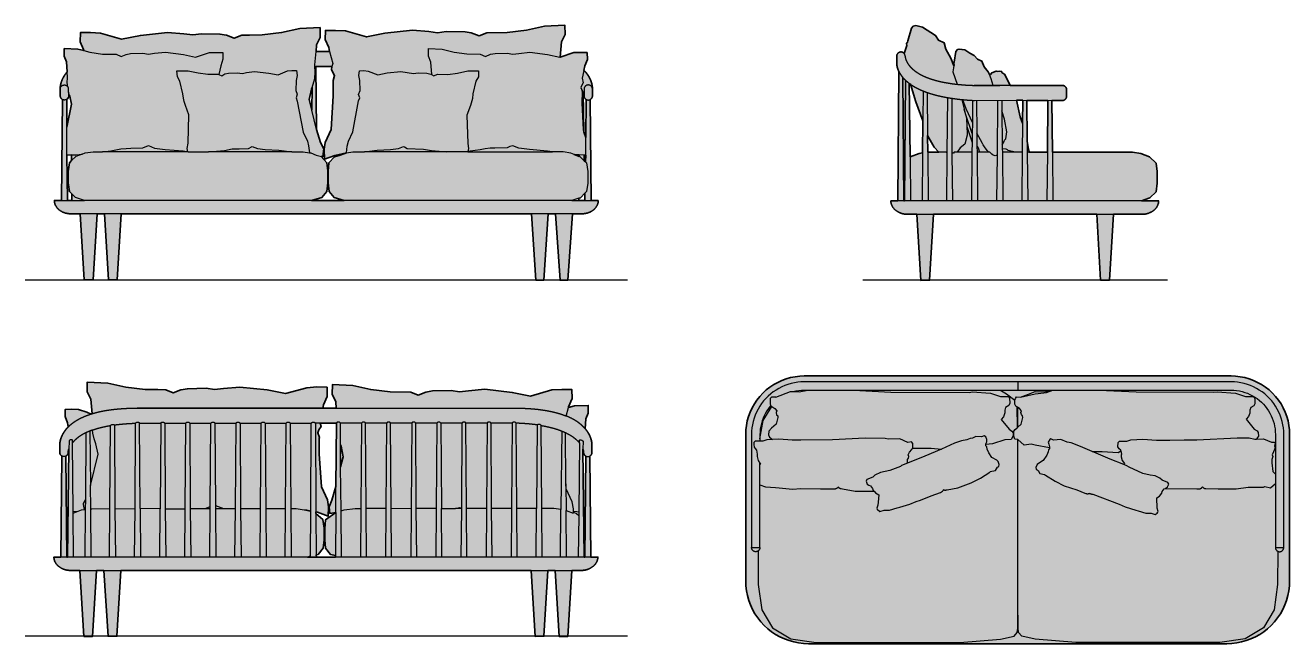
# Model space of a CAD drawing. Header units: millimetres. Extents: x 0 to 3777, y -1085 to 762.
import ezdxf

# ---------------------------------------------------------------- set-up
doc = ezdxf.new("R2010")
doc.units = ezdxf.units.MM
doc.layers.add('Blocks', color=7, linetype='Continuous')
doc.layers.add('Blocks$Fill', color=7, linetype='Continuous', true_color=0xffffff)
for name, color, linetype, lineweight, true_color in [('Blocks$Inner', 7, 'Continuous', 25, 0x007f00), ('Blocks$Outline', 7, 'Continuous', 35, 0xff3f3f), ('Groud', 7, 'Continuous', 25, 0x243775)]:
    doc.layers.add(name, color=color, linetype=linetype, lineweight=lineweight, true_color=true_color)

# ---------------------------------------------------------------- blocks, each defined once
blk = doc.blocks.new('Fly SC2 Sofa Top')
at = {"layer": 'Blocks$Fill'}
blk.add_hatch(color=256, dxfattribs=at).paths.add_polyline_path([(-27.4, -2.2), (-40.9, -4.8), (-54.1, -8.6), (-67, -13.3), (-79.4, -19.1), (-91.4, -25.8), (-102.9, -33.4), (-113.7, -41.9), (-123.7, -51.3), (-133.1, -61.3), (-141.6, -72.1), (-149.2, -83.6), (-155.9, -95.6), (-161.7, -108), (-166.4, -120.9), (-170.2, -134.1), (-172.8, -147.6), (-174.5, -161.3), (-175, -175), (-175, -612.3), (-174.4, -627), (-172.7, -641.7), (-169.8, -656.1), (-165.8, -670.3), (-160.7, -684.1), (-154.6, -697.4), (-147.4, -710.3), (-139.2, -722.5), (-130.1, -734.1), (-120.1, -744.9), (-109.3, -754.9), (-97.7, -764), (-85.5, -772.2), (-72.6, -779.4), (-59.3, -785.5), (-45.5, -790.6), (-31.3, -794.6), (-16.9, -797.5), (-2.3, -799.2), (12.5, -799.8), (637.5, -799.8), (1262.5, -799.8), (1277.3, -799.2), (1291.9, -797.5), (1306.3, -794.6), (1320.5, -790.6), (1334.3, -785.5), (1347.6, -779.4), (1360.5, -772.2), (1372.7, -764), (1384.3, -754.9), (1395.1, -744.9), (1405.1, -734.1), (1414.2, -722.5), (1422.4, -710.3), (1429.6, -697.4), (1435.7, -684.1), (1440.8, -670.3), (1444.8, -656.1), (1447.7, -641.7), (1449.4, -627), (1450, -612.3), (1450, -175), (1449.5, -161.3), (1447.8, -147.6), (1445.2, -134.1), (1441.4, -120.9), (1436.7, -108), (1430.9, -95.6), (1424.2, -83.6), (1416.6, -72.1), (1408.1, -61.3), (1398.7, -51.3), (1388.7, -41.9), (1377.9, -33.4), (1366.4, -25.8), (1354.4, -19.1), (1342, -13.3), (1329.1, -8.6), (1315.9, -4.8), (1302.4, -2.2), (1288.7, -0.5), (1275, 0), (637.5, 0), (0, 0), (-13.7, -0.5)], flags=0)
at = {"layer": 'Blocks$Inner'}
for p, q in [((637.5, -17.5, 0), (637.5, -42.5, 0)), ((637, -152.9), (636.1, -92.7)), ((1407.5, -512.5, 0), (1432.5, -512.5, 0))]:
    blk.add_line(p, q, dxfattribs=at)
at = {"layer": 'Blocks$Inner', "extrusion": (1.38557e-14, 1.50996e-07, 1)}
blk.add_lwpolyline([(1262.5, -799.8), (637.5, -799.8), (12.5, -799.8), (-2.3, -799.2), (-16.9, -797.5), (-31.3, -794.6), (-45.5, -790.6), (-59.3, -785.5), (-72.6, -779.4), (-85.5, -772.2), (-97.7, -764), (-109.3, -754.9), (-120.1, -744.9), (-130.1, -734.1), (-139.2, -722.5), (-147.4, -710.3), (-154.6, -697.4), (-160.7, -684.1), (-165.8, -670.3), (-169.8, -656.1), (-172.7, -641.7), (-174.4, -627), (-175, -612.3), (-175, -175), (-174.5, -161.3), (-172.8, -147.6), (-170.2, -134.1), (-166.4, -120.9), (-161.7, -108), (-155.9, -95.6), (-149.2, -83.6), (-141.6, -72.1), (-133.1, -61.3), (-123.7, -51.3), (-113.7, -41.9), (-102.9, -33.4), (-91.4, -25.8), (-79.4, -19.1), (-67, -13.3), (-54.1, -8.6), (-40.9, -4.8), (-27.4, -2.2), (-13.7, -0.5), (0, 0), (637.5, 0), (1275, 0), (1288.7, -0.5), (1302.4, -2.2), (1315.9, -4.8), (1329.1, -8.6), (1342, -13.3), (1354.4, -19.1), (1366.4, -25.8), (1377.9, -33.4), (1388.7, -41.9), (1398.7, -51.3), (1408.1, -61.3), (1416.6, -72.1), (1424.2, -83.6), (1430.9, -95.6), (1436.7, -108), (1441.4, -120.9), (1445.2, -134.1), (1447.8, -147.6), (1449.5, -161.3), (1450, -175), (1450, -612.3), (1449.4, -627), (1447.7, -641.7), (1444.8, -656.1), (1440.8, -670.3), (1435.7, -684.1), (1429.6, -697.4), (1422.4, -710.3), (1414.2, -722.5), (1405.1, -734.1), (1395.1, -744.9), (1384.3, -754.9), (1372.7, -764), (1360.5, -772.2), (1347.6, -779.4), (1334.3, -785.5), (1320.5, -790.6), (1306.3, -794.6), (1291.9, -797.5), (1277.3, -799.2)], close=True, dxfattribs=at)
at = {"layer": 'Blocks$Inner'}
for points in [[(147.3, -42.5), (258.8, -47.9), (493.2, -48.9), (501.6, -47), (556.7, -51.2), (585.9, -60.9), (610.1, -61.8), (612.9, -66.5), (613.6, -81.6), (610.8, -88.2), (600.9, -94.1), (599.3, -102.3), (599.5, -109.8), (595, -121.8), (587.7, -129.6), (612, -159.2), (620.4, -164.6), (624.2, -169.6), (624.1, -179), (618.3, -190), (599, -190.9), (562.1, -202.8), (542.6, -204.7)], [(583.3, -42.5), (589.6, -44.6), (604.2, -52.9), (629.3, -72.2)], [(637.5, -152.5), (647.5, -143.6), (652.5, -123.8), (652.4, -119.3), (648.6, -115.5), (646.9, -109.2), (648.8, -104.1), (642.5, -97), (638.4, -94.1), (636.1, -92.7), (632.3, -89.8), (629.1, -83.8), (629.3, -72.2), (630.5, -67.1), (634.3, -62.4), (645.8, -63.5), (689.7, -53.5), (715.8, -50.5), (724, -49.6), (742.8, -42.5)], [(645.8, -63.5), (670.3, -54.1), (689.3, -46.5), (716.5, -47.2), (738.4, -42.5)], [(881.4, -42.4), (991.1, -47.4), (1223.8, -48.6), (1233.9, -47.6), (1288.1, -51.6), (1317.9, -60.9), (1341.8, -61.7), (1345.5, -67.1), (1345.8, -82.8), (1342.6, -88.8), (1333.7, -93.7), (1331, -102.1), (1331.2, -110.9), (1327.3, -121.5), (1320.4, -128.7), (1344, -158.7), (1352.7, -164.1), (1356.1, -169.1), (1356.6, -179.9), (1354.1, -184.1), (1351.4, -188.8)], [(-132.6, -187.7), (-122.5, -133.3), (-97.3, -91)], [(-99.9, -88.1), (-98.8, -89.8), (-97.3, -91), (-88.4, -97.1), (-82.3, -104.3), (-84, -109.1), (-82.6, -115.7), (-78.7, -119.1), (-78.6, -124.5), (-83.8, -144.2), (-97.7, -156.3), (-105.9, -165.2), (-106.5, -176.2), (-103.8, -182.4), (-94.8, -189.8)], [(732.8, -214.8), (689.4, -207.1), (678.1, -203.9), (657.1, -206.6), (637.6, -190.2), (637.1, -189.7), (629.1, -188.8), (626.8, -183.1), (625.6, -176.4), (626.1, -165.3), (630.4, -160.2), (636, -154.5), (637, -152.9), (637.5, -152.5), (638.4, -94.1)], [(308.2, -260.5), (308.3, -249.4), (310.9, -245.8), (312, -240.9), (310.4, -235.2), (314.4, -227.2), (321.7, -219.7), (323.7, -215.4), (324.5, -213.6), (324, -201.4), (320.3, -196.9), (309.2, -198.3), (285, -187.7), (250.2, -188.9), (241.7, -186.8), (182.2, -185.6), (84.5, -191), (-10.5, -191.5), (-35.7, -192.2), (-76, -188.7), (-94.8, -189.8), (-112.3, -190.5), (-124.2, -194.3), (-132.5, -194.6)], [(-132.4, -325.2), (-115.5, -331.2), (-86.3, -332.7), (-75.3, -334.5), (-35.3, -337.8), (-10.5, -336.2), (48.5, -337.6), (85, -337.1), (86.7, -337.4), (87.5, -337.5), (88.4, -337.5), (89.3, -337.5), (90.2, -337.5), (90.7, -337.4), (91.2, -337.4), (91.7, -337.3), (92.2, -337.2), (92.7, -337.1), (93.2, -336.9), (93.7, -336.7), (94.2, -336.5), (94.8, -336.3), (95.3, -336), (96.5, -335.4), (97.7, -334.7), (99, -333.8), (100.3, -332.7), (101.7, -331.5), (101.9, -331.9), (102.2, -332.3), (102.5, -332.7), (102.8, -333), (103.1, -333.4), (103.4, -333.7), (103.8, -334), (104.1, -334.3), (104.5, -334.5), (104.8, -334.7), (105.2, -335), (105.6, -335.2), (106, -335.3), (106.4, -335.5), (106.8, -335.7), (107.2, -335.8), (108, -336), (108.9, -336.2), (109.7, -336.4), (110.6, -336.5), (114.3, -336.8), (151.8, -344.2), (208.3, -344.2), (213.2, -349.1), (222.4, -355), (220.5, -377.1), (219.8, -386.1), (217.2, -394.8), (217.4, -398.3), (225.7, -405.1), (238.9, -401.1), (254.4, -400.7), (277, -393.6), (285, -392.2), (315.3, -383), (333.9, -374.8), (346.9, -370.5), (379.3, -358.3), (406.6, -347.9), (409.5, -346.5), (410.9, -345.7), (411.5, -345.3), (412.2, -344.8), (412.8, -344.3), (413.5, -343.8), (414.1, -343.2), (414.7, -342.6), (415.2, -341.9), (415.8, -341.2), (416.3, -340.3), (416.7, -339.5), (417, -339.7), (417.3, -339.8), (417.5, -340), (417.8, -340.1), (418.1, -340.3), (418.4, -340.4), (418.7, -340.5), (419, -340.6), (419.3, -340.7), (419.6, -340.7), (419.9, -340.8), (420.2, -340.8), (420.9, -340.9), (421.5, -340.9), (422.2, -340.9), (422.9, -340.8), (424.2, -340.6), (427, -340.1), (458.4, -334.5), (498.1, -319.2), (526.1, -305.4), (554.1, -287.5), (555.8, -285.4), (571.3, -282.8), (577.2, -272.4), (581.4, -270.1), (582.6, -264.2), (579.1, -255.5), (574.9, -251.7), (560.5, -243.7), (551.1, -229.6), (545.9, -218.5), (545.4, -211.7), (542.6, -208.4), (542.6, -204.7), (542.6, -203.2), (545, -196.4), (545.4, -189.6), (542.6, -181.8), (537.7, -178.8), (529.9, -182.1), (512.5, -181.1), (502.6, -185.8), (495.3, -186.8), (486.1, -190.5), (469.7, -193.6), (448.5, -201.1), (409.7, -218.3), (360.3, -239.9), (308.2, -260.5), (290, -267.5), (287.4, -270.7), (255.9, -282.2), (227.8, -288.8), (211, -296.1), (204.7, -302), (186.9, -309.6), (185, -314.6), (188.2, -322.8), (193.2, -326.3), (198.3, -328.6), (204.2, -336.6), (205.7, -341.7), (208.3, -344.2)], [(945.6, -223.2), (945.2, -221.7), (940.7, -217.2), (937.1, -211.8), (937.5, -199.1), (941.2, -194.9), (963.6, -194.5), (975.6, -190.4), (1011.7, -188.8), (1052.5, -191.4), (1092.4, -191.5), (1135, -190.9), (1172.7, -190.6), (1293.4, -184.7), (1329.1, -185.1), (1346.4, -188.8), (1351.4, -188.8), (1371.4, -187.5), (1396, -197.9), (1404.6, -198.1), (1406.4, -201.1), (1405.1, -208.5), (1406.4, -214.6), (1402.2, -226.7), (1397.5, -235.6), (1399.7, -240.5), (1398.2, -246.4), (1396.3, -249.4), (1396.3, -259.7), (1400.2, -285.3), (1407.8, -293.7)], [(323.7, -215.4), (378.6, -215.4), (409.7, -218.3)], [(860.3, -225.5), (890, -225.8), (937.9, -228.9), (945.6, -223.2), (947.5, -233.3), (946.4, -236.6), (946.4, -241.6), (950.1, -252.8), (956.8, -261.6), (955, -264.9)], [(1078.7, -335.9), (1172.6, -336.7), (1174.7, -337.1), (1175.7, -337.2), (1176.8, -337.3), (1177.8, -337.4), (1178.8, -337.4), (1179.4, -337.4), (1179.9, -337.4), (1180.4, -337.3), (1180.9, -337.2), (1181.5, -337.1), (1182, -337), (1182.5, -336.8), (1183, -336.6), (1183.6, -336.4), (1184.1, -336.1), (1184.6, -335.8), (1185.2, -335.5), (1185.7, -335.1), (1186.2, -334.7), (1186.8, -334.2), (1187.3, -333.8), (1187.8, -333.2), (1188.4, -332.6), (1188.9, -332), (1189.5, -331.3), (1190.3, -332.2), (1191.1, -333), (1191.8, -333.6), (1192.6, -334.2), (1193.2, -334.6), (1193.6, -334.8), (1193.9, -335), (1194.2, -335.2), (1194.5, -335.3), (1194.8, -335.4), (1195.1, -335.5), (1195.4, -335.6), (1195.7, -335.7), (1195.9, -335.8), (1196.2, -335.8), (1196.5, -335.8), (1196.7, -335.9), (1197.3, -335.9), (1197.8, -335.9), (1198.3, -335.9), (1199.2, -335.8), (1236.3, -337.4), (1290.3, -336.9), (1326.5, -332.6), (1371.9, -332.2), (1375.9, -330.5), (1393.1, -333.8), (1407.5, -321.3)]]:
    blk.add_lwpolyline(points, dxfattribs=at)
blk.add_lwpolyline([(732.8, -214.8), (732.7, -216.2), (729.4, -220.3), (728.7, -227), (724.9, -236.1), (713.8, -252.7), (699.9, -261.3), (695.4, -264.4), (692.2, -273.2), (693, -278.5), (698.6, -282), (703.4, -291.6), (718, -294.6), (720.5, -296.6), (749.8, -314.1), (776.2, -328.3), (814.7, -339.9), (838.1, -350.5), (841.5, -351.2), (843.3, -351.5), (844.1, -351.6), (845, -351.6), (845.9, -351.7), (846.8, -351.6), (847.8, -351.6), (848.7, -351.4), (849.7, -351.2), (850.6, -351), (851.6, -350.6), (852.6, -350.2), (853.3, -350.6), (853.9, -351), (854.5, -351.3), (855.1, -351.6), (855.7, -351.8), (856.3, -352.1), (857.4, -352.4), (858.5, -352.7), (859.6, -352.9), (861.7, -353.2), (941, -383.4), (958.3, -391.4), (990, -400.7), (997.4, -402.5), (1020.6, -409.5), (1036.5, -409.8), (1048.6, -414), (1054, -410), (1056.7, -406.6), (1057.6, -404.4), (1054.5, -394.6), (1052.8, -363.8), (1061, -358.6), (1068, -349.9), (1069.6, -345.2), (1075.4, -337.2), (1078.7, -335.9), (1080.4, -335.1), (1085.4, -331.2), (1088.6, -323.3), (1086.5, -318), (1069.6, -311.2), (1061.9, -304.9), (1048, -298.7), (1033.6, -296.3), (1011.7, -291), (970.6, -272.7), (963.3, -268.1), (955, -264.9), (914, -249), (865.1, -227.3), (860.3, -225.5), (825.4, -210.3), (797.4, -200.1), (784.9, -198.2), (766.3, -190.2), (744.6, -191.4), (736.8, -187.5), (733.2, -190.1), (728.8, -197.3), (730.2, -204.2), (732.7, -212)], close=True, dxfattribs=at)
at = {"layer": 'Blocks$Inner', "extrusion": (-3.61774e-12, 1.50996e-07, 1)}
blk.add_lwpolyline([(1440.5, -671.8), (1444.7, -657.3), (1447.8, -642.5), (1449.6, -627.4), (1450.2, -612.3)], dxfattribs=at)
at = {"layer": 'Blocks$Inner'}
for points in [[(-85.1, -63.4, 0), (-41.6, -46.5, 0), (-32.8, -46.7, 0), (-24.8, -44.9, 0), (-16.6, -43.6, 0), (-8.3, -42.8, 0), (0.2, -42.5, 0), (13.3, -42.5, 0), (147.3, -42.5, 0), (583.3, -42.5, 0), (637.5, -42.5, 0), (738.4, -42.5, 0), (742.8, -42.5, 0), (881.4, -42.4, 0), (1274.8, -42.5, 0), (1283.3, -42.8, 0), (1291.6, -43.6, 0), (1299.8, -44.9, 0), (1308, -46.7, 0), (1315.9, -49, 0), (1323.8, -51.8, 0), (1331.4, -55.1, 0), (1338.8, -58.9, 0), (1346, -63.1, 0), (1352.9, -67.8, 0), (1359.5, -72.9, 0), (1365.7, -78.4, 0), (1371.6, -84.3, 0), (1377.1, -90.5, 0), (1382.2, -97.1, 0), (1386.9, -104, 0), (1391.1, -111.2, 0), (1394.9, -118.6, 0), (1398.2, -126.2, 0), (1401, -134.1, 0), (1403.3, -142.1, 0), (1405.1, -150.2, 0), (1406.4, -158.4, 0), (1407.2, -166.7, 0), (1407.5, -175.2, 0), (1407.8, -293.7, 0), (1407.5, -321.3, 0), (1407.5, -512.5, 0), (1407.5, -513.3, 0), (1407.6, -514.1, 0), (1407.7, -514.8, 0), (1407.9, -515.6, 0), (1408.1, -516.4, 0), (1408.4, -517.1, 0), (1408.7, -517.8, 0), (1409, -518.5, 0), (1409.4, -519.2, 0), (1409.9, -519.8, 0), (1410.4, -520.5, 0), (1410.9, -521.1, 0), (1411.4, -521.6, 0), (1412, -522.1, 0), (1412.7, -522.6, 0), (1413.3, -523.1, 0), (1414, -523.5, 0), (1414.6, -523.8, 0), (1415.4, -524.1, 0), (1416.1, -524.4, 0), (1416.9, -524.6, 0), (1417.7, -524.8, 0), (1418.4, -524.9, 0), (1419.2, -525, 0), (1420, -525, 0), (1420.8, -525, 0), (1421.6, -524.9, 0), (1422.3, -524.8, 0), (1423.1, -524.6, 0), (1423.9, -524.4, 0), (1424.6, -524.1, 0), (1425.3, -523.8, 0), (1426, -523.5, 0), (1426.7, -523.1, 0), (1427.3, -522.6, 0), (1428, -522.1, 0), (1428.6, -521.6, 0), (1429.1, -521.1, 0), (1429.6, -520.5, 0), (1430.1, -519.8, 0), (1430.6, -519.2, 0), (1431, -518.5, 0), (1431.3, -517.8, 0), (1431.6, -517.1, 0), (1431.9, -516.4, 0), (1432.1, -515.6, 0), (1432.3, -514.8, 0), (1432.4, -514.1, 0), (1432.5, -513.3, 0), (1432.5, -512.5, 0), (1432.5, -174.8, 0), (1432.2, -165.1, 0), (1431.3, -155.3, 0), (1429.7, -145.5, 0), (1427.6, -135.8, 0), (1424.8, -126.3, 0), (1421.4, -117, 0), (1417.5, -107.9, 0), (1413, -99.1, 0), (1408, -90.6, 0), (1402.4, -82.4, 0), (1396.4, -74.6, 0), (1389.8, -67.2, 0), (1382.8, -60.2, 0), (1375.4, -53.6, 0), (1367.6, -47.6, 0), (1359.4, -42, 0), (1350.9, -37, 0), (1342.1, -32.5, 0), (1333, -28.6, 0), (1323.7, -25.2, 0), (1314.2, -22.4, 0), (1304.5, -20.3, 0), (1294.7, -18.7, 0), (1284.9, -17.8, 0), (1275.2, -17.5, 0), (637.5, -17.5, 0), (-0.2, -17.5, 0), (-9.9, -17.8, 0), (-19.7, -18.7, 0), (-29.5, -20.3, 0), (-39.2, -22.4, 0), (-48.7, -25.2, 0), (-58, -28.6, 0), (-67.1, -32.5, 0), (-75.9, -37, 0), (-84.4, -42, 0), (-92.6, -47.6, 0), (-100.4, -53.6, 0), (-107.8, -60.2, 0), (-114.8, -67.2, 0), (-121.4, -74.6, 0), (-127.4, -82.4, 0), (-133, -90.6, 0), (-138, -99.1, 0), (-142.5, -107.9, 0), (-146.4, -117, 0), (-149.8, -126.3, 0), (-152.6, -135.8, 0), (-154.7, -145.5, 0), (-156.3, -155.3, 0), (-157.2, -165.1, 0), (-157.5, -174.8, 0), (-157.5, -512.5, 0)], [(-85, -63.5, 0), (-98, -62.9, 0), (-101.6, -67.4, 0), (-102.3, -84, 0), (-99.9, -88.1, 0), (-102.1, -90.5, 0), (-107.2, -97.1, 0), (-111.9, -104, 0), (-116.1, -111.2, 0), (-119.9, -118.6, 0), (-123.2, -126.2, 0), (-126, -134.1, 0), (-128.3, -142.1, 0), (-130.1, -150.2, 0), (-131.4, -158.4, 0), (-132.2, -166.7, 0), (-132.5, -175.2, 0), (-132.5, -194.6, 0), (-146.4, -195, 0), (-150.3, -199.1, 0), (-150.4, -204.7, 0), (-150.1, -212.3, 0), (-147.1, -217.1, 0), (-142.4, -222.1, 0), (-140.4, -234, 0), (-141, -240.5, 0), (-137.3, -253, 0), (-132.5, -260, 0), (-130.6, -261.8, 0), (-132.5, -265.1, 0)], [(-32.8, -46.7, 0), (-15, -47.1, 0), (5.6, -43.3, 0), (13.3, -42.5, 0)], [(-138, -522.9, 0), (-137.9, -623.1, 0), (-127.1, -698.7, 0), (-94.7, -752.7, 0), (-40.6, -785.1, 0), (35.1, -796.1, 0), (464.7, -796, 0), (586, -786.5, 0), (626.6, -777, 0), (636, -766.4, 0), (637.7, -753.1, 0), (638.1, -673.2, 0), (637.6, -190.2, 0)], [(-132.5, -512.5, 0), (-132.5, -513.3, 0), (-132.6, -514.1, 0), (-132.7, -514.8, 0), (-132.9, -515.6, 0), (-133.1, -516.4, 0), (-133.4, -517.1, 0), (-133.7, -517.8, 0), (-134, -518.5, 0), (-134.4, -519.2, 0), (-134.9, -519.8, 0), (-135.4, -520.5, 0), (-135.9, -521.1, 0), (-136.4, -521.6, 0), (-137, -522.1, 0), (-137.7, -522.6, 0), (-138, -522.9, 0), (-139, -523.5, 0), (-139.7, -523.8, 0), (-140.4, -524.1, 0), (-141.1, -524.4, 0), (-141.9, -524.6, 0), (-142.7, -524.8, 0), (-143.4, -524.9, 0), (-144.2, -525, 0), (-145, -525, 0), (-145.8, -525, 0), (-146.6, -524.9, 0), (-147.3, -524.8, 0), (-148.1, -524.6, 0), (-148.9, -524.4, 0), (-149.6, -524.1, 0), (-150.3, -523.8, 0), (-151, -523.5, 0), (-151.7, -523.1, 0), (-152.3, -522.6, 0), (-153, -522.1, 0), (-153.6, -521.6, 0), (-154.1, -521.1, 0), (-154.6, -520.5, 0), (-155.1, -519.8, 0), (-155.6, -519.2, 0), (-156, -518.5, 0), (-156.3, -517.8, 0), (-156.6, -517.1, 0), (-156.9, -516.4, 0), (-157.1, -515.6, 0), (-157.3, -514.8, 0), (-157.4, -514.1, 0), (-157.5, -513.3, 0), (-157.5, -512.5, 0), (-132.5, -512.5, 0), (-132.4, -325.2, 0), (-132.5, -265.1, 0), (-132.5, -260, 0)], [(1414.6, -523.8, 0), (1413.9, -623.2, 0), (1403.4, -698.7, 0), (1371.5, -752.8, 0), (1316.8, -785.3, 0), (1241.2, -796.1, 0), (811.3, -796.2, 0), (690, -786.5, 0), (649.7, -777, 0), (640.1, -766.3, 0), (638.5, -753.1, 0), (638.1, -673.2, 0)]]:
    blk.add_polyline3d(points, dxfattribs=at)
at = {"layer": 'Blocks$Outline'}
for points in [[(0, 0), (-13.7, -0.5)], [(637.5, 0), (0, 0)], [(-102.9, -33.4), (-113.7, -41.9)], [(-91.4, -25.8), (-102.9, -33.4)], [(-79.4, -19.1), (-91.4, -25.8)], [(-67, -13.3), (-79.4, -19.1)], [(-54.1, -8.6), (-67, -13.3)], [(-40.9, -4.8), (-54.1, -8.6)], [(-27.4, -2.2), (-40.9, -4.8)], [(-13.7, -0.5), (-27.4, -2.2)], [(1275, 0), (637.5, 0)], [(1288.7, -0.5), (1275, 0)], [(1302.4, -2.2), (1288.7, -0.5)], [(1315.9, -4.8), (1302.4, -2.2)], [(1329.1, -8.6), (1315.9, -4.8)], [(1342, -13.3), (1329.1, -8.6)], [(1354.4, -19.1), (1342, -13.3)], [(1366.4, -25.8), (1354.4, -19.1)], [(1377.9, -33.4), (1366.4, -25.8)], [(1388.7, -41.9), (1377.9, -33.4)], [(-141.6, -72.1), (-149.2, -83.6)], [(-133.1, -61.3), (-141.6, -72.1)], [(-123.7, -51.3), (-133.1, -61.3)], [(-113.7, -41.9), (-123.7, -51.3)], [(1398.7, -51.3), (1388.7, -41.9)], [(1408.1, -61.3), (1398.7, -51.3)], [(1416.6, -72.1), (1408.1, -61.3)], [(1424.2, -83.6), (1416.6, -72.1)], [(-161.7, -108), (-166.4, -120.9)], [(-155.9, -95.6), (-161.7, -108)], [(-149.2, -83.6), (-155.9, -95.6)], [(1430.9, -95.6), (1424.2, -83.6)], [(1436.7, -108), (1430.9, -95.6)], [(1441.4, -120.9), (1436.7, -108)], [(-172.8, -147.6), (-174.5, -161.3)], [(-170.2, -134.1), (-172.8, -147.6)], [(-166.4, -120.9), (-170.2, -134.1)], [(1445.2, -134.1), (1441.4, -120.9)], [(1447.8, -147.6), (1445.2, -134.1)], [(1449.5, -161.3), (1447.8, -147.6)], [(-174.5, -161.3), (-175, -175)], [(-175, -175), (-175, -612.3)], [(1450, -175), (1449.5, -161.3)], [(1450, -612.3), (1450, -175)], [(-175, -612.3), (-174.4, -627)], [(-174.4, -627), (-172.7, -641.7)], [(-172.7, -641.7), (-169.8, -656.1)], [(1444.8, -656.1), (1447.7, -641.7)], [(1447.7, -641.7), (1449.4, -627)], [(1449.4, -627), (1450, -612.3)], [(-169.8, -656.1), (-165.8, -670.3)], [(-165.8, -670.3), (-160.7, -684.1)], [(1435.7, -684.1), (1440.8, -670.3)], [(1440.8, -670.3), (1444.8, -656.1)], [(-160.7, -684.1), (-154.6, -697.4)], [(-154.6, -697.4), (-147.4, -710.3)], [(-147.4, -710.3), (-139.2, -722.5)], [(1414.2, -722.5), (1422.4, -710.3)], [(1422.4, -710.3), (1429.6, -697.4)], [(1429.6, -697.4), (1435.7, -684.1)], [(-139.2, -722.5), (-130.1, -734.1)], [(-130.1, -734.1), (-120.1, -744.9)], [(-120.1, -744.9), (-109.3, -754.9)], [(-109.3, -754.9), (-97.7, -764)], [(1372.7, -764), (1384.3, -754.9)], [(1384.3, -754.9), (1395.1, -744.9)], [(1395.1, -744.9), (1405.1, -734.1)], [(1405.1, -734.1), (1414.2, -722.5)], [(-97.7, -764), (-85.5, -772.2)], [(-85.5, -772.2), (-72.6, -779.4)], [(-72.6, -779.4), (-59.3, -785.5)], [(-59.3, -785.5), (-45.5, -790.6)], [(-45.5, -790.6), (-31.3, -794.6)], [(1306.3, -794.6), (1320.5, -790.6)], [(1320.5, -790.6), (1334.3, -785.5)], [(1334.3, -785.5), (1347.6, -779.4)], [(1347.6, -779.4), (1360.5, -772.2)], [(1360.5, -772.2), (1372.7, -764)], [(-31.3, -794.6), (-16.9, -797.5)], [(-16.9, -797.5), (-2.3, -799.2)], [(-2.3, -799.2), (12.5, -799.8)], [(12.5, -799.8), (637.5, -799.8)], [(637.5, -799.8), (1262.5, -799.8)], [(1262.5, -799.8), (1277.3, -799.2)], [(1277.3, -799.2), (1291.9, -797.5)], [(1291.9, -797.5), (1306.3, -794.6)]]:
    blk.add_lwpolyline(points, dxfattribs=at)
blk = doc.blocks.new('Fly SC2 Sofa Side')
at = {"layer": 'Blocks$Fill'}
h = blk.add_hatch(color=256, dxfattribs=at)
h.paths.add_polyline_path([(566.4, 382.7), (805.5, 382.6), (830.8, 379.3), (856.6, 368.4), (876.3, 350), (879.8, 324.6), (879.8, 290), (876, 264.4), (857.9, 246.2), (832.5, 237.2), (883.9, 237.2), (883.8, 236.3), (883.8, 235.4), (883.7, 234.5), (883.7, 233.6), (883.5, 232.7), (883.4, 231.7), (883.2, 230.8), (883, 229.9), (882.8, 229), (882.5, 228), (882.2, 227.1), (881.9, 226.2), (881.6, 225.2), (881.2, 224.3), (880.8, 223.4), (880.3, 222.4), (879.9, 221.5), (879.4, 220.6), (878.8, 219.7), (878.3, 218.8), (877.7, 217.9), (877, 217), (876.4, 216.1), (875.7, 215.3), (875, 214.4), (874.2, 213.6), (873.5, 212.8), (872.7, 212), (871.8, 211.2), (871, 210.4), (870.1, 209.6), (869.2, 208.9), (868.3, 208.2), (867.3, 207.5), (866.4, 206.8), (865.4, 206.1), (864.4, 205.5), (863.3, 204.9), (862.3, 204.3), (861.2, 203.7), (860.1, 203.1), (859, 202.6), (857.9, 202.1), (856.8, 201.6), (855.7, 201.2), (854.6, 200.8), (853.4, 200.4), (852.3, 200), (851.1, 199.6), (849.9, 199.3), (848.8, 199), (847.6, 198.7), (846.4, 198.5), (845.3, 198.2), (844.1, 198), (843, 197.8), (841.8, 197.7), (840.6, 197.5), (839.5, 197.4), (838.3, 197.3), (837.2, 197.3), (836.1, 197.2), (835, 197.2), (748.9, 197.2), (737, 0), (710.6, 0), (698.8, 197.2), (211.4, 197.2), (199.5, 0), (173.2, -0.1), (161.4, 197.2), (132.7, 197.2), (130.5, 197.3), (129.4, 197.3), (128.2, 197.4), (127.1, 197.5), (125.9, 197.7), (124.8, 197.8), (123.6, 198), (122.4, 198.2), (121.3, 198.5), (120.1, 198.7), (118.9, 199), (117.8, 199.3), (116.6, 199.6), (115.4, 200), (114.3, 200.4), (113.2, 200.8), (112, 201.2), (110.9, 201.6), (109.8, 202.1), (108.7, 202.6), (107.6, 203.1), (106.5, 203.7), (105.4, 204.3), (104.4, 204.9), (103.3, 205.5), (102.3, 206.1), (101.3, 206.8), (100.4, 207.5), (99.4, 208.2), (98.5, 208.9), (97.6, 209.6), (96.7, 210.4), (95.9, 211.2), (95, 212), (94.2, 212.8), (93.5, 213.6), (92.7, 214.4), (92, 215.3), (91.3, 216.1), (90.7, 217), (90, 217.9), (89.4, 218.8), (88.9, 219.7), (88.3, 220.6), (87.8, 221.5), (87.4, 222.4), (86.9, 223.4), (86.5, 224.3), (86.1, 225.2), (85.8, 226.2), (85.5, 227.1), (85.2, 228), (84.9, 229), (84.7, 229.9), (84.5, 230.8), (84.3, 231.7), (84.2, 232.7), (84.1, 233.6), (84, 234.5), (83.9, 235.4), (83.9, 236.3), (83.9, 237.2), (104.9, 237.2), (107.8, 623.7), (106.7, 626), (105.8, 628.1), (105, 630.1), (104.3, 632.1), (103.8, 633.6), (103.4, 634.9), (103.1, 636.1), (102.7, 637.6), (102.4, 639), (102.1, 640.4), (102, 640.9), (101.9, 641.5), (101.7, 642.8), (101.6, 643.9), (101.5, 645), (101.4, 645.7), (101.4, 646.3), (101.3, 646.8), (101.3, 647.6), (101.3, 648.6), (101.3, 648.6), (101.3, 648.7), (101.3, 648.7), (101.3, 648.8), (101.3, 648.8), (101.3, 648.9), (101.3, 648.9), (101.3, 648.9), (101.3, 649), (101.3, 649), (101.3, 649.1), (101.3, 649.1), (101.3, 649.1), (101.3, 649.2), (101.3, 649.2), (101.3, 649.2), (101.3, 649.3), (101.3, 649.3), (101.3, 649.3), (101.3, 649.4), (101.4, 649.7), (101.4, 669.7), (101.4, 670.5), (101.5, 671.2), (101.6, 672), (101.7, 672.8), (102, 673.5), (102.2, 674.3), (102.5, 675), (102.9, 675.7), (103.3, 676.4), (103.7, 677), (104.2, 677.6), (104.7, 678.2), (105.3, 678.8), (105.9, 679.3), (106.5, 679.8), (107.2, 680.2), (107.8, 680.6), (108.5, 681), (109.3, 681.3), (110, 681.6), (110.7, 681.8), (111.5, 681.9), (112.3, 682.1), (113.1, 682.1), (113.9, 682.2), (114.6, 682.1), (115.4, 682.1), (116.2, 681.9), (117, 681.8), (117.7, 681.6), (118.5, 681.3), (119.2, 681), (119.9, 680.6), (120.6, 680.2), (121.2, 679.8), (121.8, 679.3), (122.4, 678.8), (123, 678.2), (123.5, 677.6), (131.4, 701.6), (130.1, 707.4), (133.8, 711.7), (134.4, 715.6), (145.9, 753.3), (150, 758.7), (158.7, 761.1), (178.6, 755.8), (216.9, 731.6), (226.6, 717), (242.8, 709), (247.7, 690.3), (263.5, 663.9), (272.1, 640.4), (272.7, 642.8), (271.5, 647.3), (273.4, 651.2), (278.3, 683.2), (282.6, 689.1), (287.7, 690.8), (296.7, 689.3), (304.6, 688.9), (319.5, 678.9), (333.1, 671.9), (343.1, 661), (355.6, 654.8), (362.8, 637.8), (374.3, 622.6), (378.1, 615), (381.5, 615), (385.2, 620), (398.7, 624.9), (403.7, 623.9), (408.8, 624.5), (415.1, 623.5), (415.8, 620.6), (424, 615), (440.3, 582.2), (597.1, 582.1), (597.9, 582.1), (598.7, 581.9), (599.4, 581.8), (600.2, 581.5), (600.9, 581.3), (601.7, 581), (602.3, 580.6), (603, 580.2), (603.7, 579.8), (604.3, 579.3), (604.9, 578.8), (605.4, 578.2), (605.9, 577.6), (606.4, 577), (606.9, 576.4), (607.3, 575.7), (607.6, 575), (607.9, 574.3), (608.2, 573.6), (608.4, 572.8), (608.6, 572), (608.7, 571.3), (608.8, 570.5), (608.8, 569.7), (608.8, 549.7), (608.8, 548.9), (608.7, 548.1), (608.6, 547.4), (608.4, 546.6), (608.2, 545.9), (607.9, 545.1), (607.6, 544.4), (607.3, 543.7), (606.9, 543), (606.4, 542.4), (605.9, 541.8), (605.4, 541.2), (604.9, 540.6), (604.3, 540.1), (603.7, 539.6), (603, 539.2), (602.3, 538.8), (601.7, 538.4), (600.9, 538.1), (600.2, 537.9), (599.4, 537.6), (598.7, 537.5), (597.9, 537.4), (597.1, 537.3), (596.4, 537.2), (564.9, 537.3)], flags=0)
h.paths.add_polyline_path([(227.3, 382.7), (213, 398.2), (193.6, 432.7), (194.3, 382.6)], flags=0)
h.paths.add_polyline_path([(179.2, 476), (158.7, 533.6), (142.3, 585.8), (141.9, 586), (141.3, 586.5), (138.4, 588.6), (141.1, 368.8), (168.2, 378.9), (178.5, 380.9)], flags=0)
h.paths.add_polyline_path([(127.4, 597.8), (124.6, 600.5), (122.2, 603), (120.1, 605.3), (120, 605.5), (122.9, 237.2), (124.3, 237.2)], flags=0)
h.paths.add_polyline_path([(477.9, 537.7), (458.7, 537.8), (470.4, 488.8), (477.4, 469.5)], flags=0)
h.paths.add_polyline_path([(489.8, 537.6), (491.1, 415.4), (493.6, 396.4), (497.5, 384.7), (496.5, 382.8), (551.3, 382.8), (552.9, 537.4)], flags=0)
at = {"layer": 'Blocks$Inner'}
for p, q in [((327.9, 537.5, 0), (327.5, 470.5, 0)), ((326.2, 383.1, 0), (282.1, 382.7, 0))]:
    blk.add_line(p, q, dxfattribs=at)
at = {"layer": 'Blocks$Inner', "extrusion": (1.1397e-09, 1.50987e-07, 1)}
blk.add_lwpolyline([(107.8, 623.7), (104.9, 237.2)], dxfattribs=at)
at = {"layer": 'Blocks$Inner', "extrusion": (-1.1579e-09, 1.50987e-07, 1)}
blk.add_lwpolyline([(120, 605.5), (122.9, 237.2)], dxfattribs=at)
at = {"layer": 'Blocks$Inner'}
for points in [[(440.3, 582.2), (424, 615), (415.8, 620.6), (415.1, 623.5), (408.8, 624.5), (403.7, 623.9), (398.7, 624.9), (385.2, 620), (381.5, 615), (378.1, 615)], [(477.4, 469.5), (470.4, 488.8), (458.7, 537.8)], [(327.2, 438.5), (308, 494.1), (302.7, 510.8)], [(416.3, 405.1), (422.7, 414.9), (423.5, 418.5), (427.7, 422.8), (429.9, 443.5), (423.7, 481), (415.1, 506.2)], [(227.3, 382.7), (213, 398.2), (193.6, 432.7)], [(376.8, 383), (371.7, 387.4), (363.9, 399.1), (359.5, 405), (357.9, 408.8), (340.7, 439.4)], [(178.5, 380.9), (168.2, 378.9), (141.1, 368.8)], [(251.4, 380.6), (248.8, 382.9), (227.3, 382.7), (194.3, 382.6)], [(341.1, 400.5), (344.6, 396), (349.1, 382.7)], [(401.5, 373.6), (395.9, 371.6), (389.9, 373.6), (388.6, 375.6), (386.6, 375.6), (379.8, 382.9), (376.8, 383), (349.1, 382.7), (341.3, 382.9)], [(455, 382.8), (433.9, 388.2), (432, 390), (428.2, 392), (416.4, 392.8)], [(476.4, 382.7), (455, 382.8), (416.9, 382.8)], [(496.5, 382.8), (497.5, 384.7), (493.6, 396.4), (491.1, 415.4)], [(551.3, 382.8), (496.5, 382.8), (491.5, 382.8)], [(832.5, 237.2), (857.9, 246.2), (876, 264.4), (879.8, 290), (879.8, 324.6), (876.3, 350), (856.6, 368.4), (830.8, 379.3), (805.5, 382.6), (566.4, 382.7)]]:
    blk.add_lwpolyline(points, dxfattribs=at)
at = {"layer": 'Blocks$Inner', "extrusion": (1.26652e-09, 1.50985e-07, 1)}
blk.add_lwpolyline([(127.4, 597.8), (124.3, 237.2)], dxfattribs=at)
at = {"layer": 'Blocks$Inner', "extrusion": (-1.56009e-05, -2.40815e-08, 1)}
blk.add_lwpolyline([(138.4, 588.6), (141.1, 368.8), (142.3, 237.2)], dxfattribs=at)
at = {"layer": 'Blocks$Inner', "extrusion": (1.14486e-05, 4.08128e-06, 1)}
blk.add_lwpolyline([(142.3, 585.8), (158.7, 533.6), (179.2, 476)], dxfattribs=at)
at = {"layer": 'Blocks$Inner', "extrusion": (0.000139275, -1.3958e-06, 1)}
blk.add_lwpolyline([(253.3, 545.8), (251.4, 380.6), (249.9, 237.2)], dxfattribs=at)
at = {"layer": 'Blocks$Inner', "extrusion": (1.431e-05, 2.57279e-07, 1)}
blk.add_lwpolyline([(265.6, 543.8), (266.4, 378.8), (267.9, 237.2)], dxfattribs=at)
at = {"layer": 'Blocks$Inner', "extrusion": (-1.74189e-05, 3.25155e-07, 1)}
blk.add_lwpolyline([(402.9, 537.2), (401.5, 373.6), (399.9, 237.2)], dxfattribs=at)
at = {"layer": 'Blocks$Inner', "extrusion": (0.000271401, -2.56255e-06, 1)}
blk.add_lwpolyline([(552.9, 537.4), (551.3, 382.8), (549.9, 237.2)], dxfattribs=at)
at = {"layer": 'Blocks$Inner', "extrusion": (-0.000160597, -1.45483e-06, 1)}
blk.add_lwpolyline([(564.9, 537.3), (566.4, 382.7), (567.9, 237.2)], dxfattribs=at)
at = {"layer": 'Blocks$Inner'}
for points in [[(272.1, 640.4, 0), (263.5, 663.9, 0), (247.7, 690.3, 0), (242.8, 709, 0), (226.6, 717, 0), (216.9, 731.6, 0), (178.6, 755.8, 0), (158.7, 761.1, 0), (150, 758.7, 0), (145.9, 753.3, 0), (134.4, 715.6, 0), (133.8, 711.7, 0), (130.1, 707.4, 0), (131.4, 701.6, 0), (123.5, 677.6, 0)], [(126.4, 669.7, 0), (126.3, 670.5, 0), (126.3, 671.2, 0), (126.1, 672, 0), (126, 672.8, 0), (125.7, 673.5, 0), (125.5, 674.3, 0), (125.2, 675, 0), (124.8, 675.7, 0), (124.4, 676.4, 0), (124, 677, 0), (123.5, 677.6, 0), (123, 678.2, 0), (122.4, 678.8, 0), (121.8, 679.3, 0), (121.2, 679.8, 0), (120.6, 680.2, 0), (119.9, 680.6, 0), (119.2, 681, 0), (118.5, 681.3, 0), (117.7, 681.6, 0), (117, 681.8, 0), (116.2, 681.9, 0), (115.4, 682.1, 0), (114.6, 682.1, 0), (113.9, 682.2, 0), (113.1, 682.1, 0), (112.3, 682.1, 0), (111.5, 681.9, 0), (110.7, 681.8, 0), (110, 681.6, 0), (109.3, 681.3, 0), (108.5, 681, 0), (107.8, 680.6, 0), (107.2, 680.2, 0), (106.5, 679.8, 0), (105.9, 679.3, 0), (105.3, 678.8, 0), (104.7, 678.2, 0), (104.2, 677.6, 0), (103.7, 677, 0), (103.3, 676.4, 0), (102.9, 675.7, 0), (102.5, 675, 0), (102.2, 674.3, 0), (102, 673.5, 0), (101.7, 672.8, 0), (101.6, 672, 0), (101.5, 671.2, 0), (101.4, 670.5, 0), (101.4, 669.7, 0), (101.4, 649.7, 0), (101.3, 649.4, 0), (101.3, 649.4, 0), (101.3, 649.3, 0), (101.3, 649.3, 0), (101.3, 649.3, 0), (101.3, 649.2, 0), (101.3, 649.2, 0), (101.3, 649.2, 0), (101.3, 649.1, 0), (101.3, 649.1, 0), (101.3, 649.1, 0), (101.3, 649, 0), (101.3, 649, 0), (101.3, 648.9, 0), (101.3, 648.9, 0), (101.3, 648.9, 0), (101.3, 648.8, 0), (101.3, 648.8, 0), (101.3, 648.7, 0), (101.3, 648.7, 0), (101.3, 648.6, 0), (101.3, 648.6, 0), (101.3, 648.5, 0), (101.3, 648.5, 0), (101.3, 648.4, 0), (101.3, 648.4, 0), (101.3, 648.3, 0), (101.3, 648.3, 0), (101.3, 648.2, 0), (101.3, 648.1, 0), (101.3, 648.1, 0), (101.3, 648, 0), (101.3, 647.9, 0), (101.3, 647.9, 0), (101.3, 647.8, 0), (101.3, 647.8, 0), (101.3, 647.7, 0), (101.3, 647.6, 0), (101.3, 647.6, 0), (101.3, 647.5, 0), (101.3, 647.4, 0), (101.3, 647.3, 0), (101.3, 647.3, 0), (101.3, 647.2, 0), (101.3, 647.1, 0), (101.3, 647, 0), (101.3, 647, 0), (101.3, 646.9, 0), (101.3, 646.8, 0), (101.4, 646.7, 0), (101.4, 646.6, 0), (101.4, 646.6, 0), (101.4, 646.5, 0), (101.4, 646.4, 0), (101.4, 646.3, 0), (101.4, 646.2, 0), (101.4, 646.1, 0), (101.4, 646, 0), (101.4, 645.9, 0), (101.4, 645.9, 0), (101.4, 645.8, 0), (101.4, 645.7, 0), (101.4, 645.6, 0), (101.4, 645.5, 0), (101.4, 645.4, 0), (101.5, 645.3, 0), (101.5, 645.2, 0), (101.5, 645.1, 0), (101.5, 645, 0), (101.5, 644.9, 0), (101.5, 644.8, 0), (101.5, 644.7, 0), (101.5, 644.6, 0), (101.5, 644.5, 0), (101.5, 644.4, 0), (101.6, 644.3, 0), (101.6, 644.1, 0), (101.6, 644, 0), (101.6, 643.9, 0), (101.6, 643.8, 0), (101.6, 643.7, 0), (101.6, 643.6, 0), (101.6, 643.5, 0), (101.7, 643.4, 0), (101.7, 643.3, 0), (101.7, 643.1, 0), (101.7, 643, 0), (101.7, 642.9, 0), (101.7, 642.8, 0), (101.8, 642.7, 0), (101.8, 642.5, 0), (101.8, 642.4, 0), (101.8, 642.3, 0), (101.8, 642.2, 0), (101.8, 642, 0), (101.9, 641.9, 0), (101.9, 641.8, 0), (101.9, 641.7, 0), (101.9, 641.5, 0), (101.9, 641.4, 0), (102, 641.3, 0), (102, 641.2, 0), (102, 641, 0), (102, 640.9, 0), (102.1, 640.8, 0), (102.1, 640.6, 0), (102.1, 640.5, 0), (102.1, 640.4, 0), (102.2, 640.2, 0), (102.2, 640.1, 0), (102.2, 639.9, 0), (102.2, 639.8, 0), (102.3, 639.7, 0), (102.3, 639.5, 0), (102.3, 639.4, 0), (102.3, 639.2, 0), (102.4, 639.1, 0), (102.4, 639, 0), (102.4, 638.8, 0), (102.5, 638.7, 0), (102.5, 638.5, 0), (102.5, 638.4, 0), (102.6, 638.2, 0), (102.6, 638.1, 0), (102.6, 637.9, 0), (102.7, 637.8, 0), (102.7, 637.6, 0), (102.7, 637.5, 0), (102.8, 637.3, 0), (102.8, 637.2, 0), (102.9, 637, 0), (102.9, 636.9, 0), (102.9, 636.7, 0), (103, 636.5, 0), (103, 636.4, 0), (103.1, 636.2, 0), (103.1, 636.1, 0), (103.1, 635.9, 0), (103.2, 635.8, 0), (103.2, 635.6, 0), (103.3, 635.4, 0), (103.3, 635.3, 0), (103.4, 635.1, 0), (103.4, 634.9, 0), (103.5, 634.8, 0), (103.5, 634.6, 0), (103.6, 634.5, 0), (103.6, 634.3, 0), (103.7, 634.1, 0), (103.7, 634, 0), (103.8, 633.8, 0), (103.8, 633.6, 0), (103.9, 633.4, 0), (103.9, 633.3, 0), (104, 633.1, 0), (104, 632.9, 0), (104.1, 632.8, 0), (104.1, 632.6, 0), (104.2, 632.4, 0), (104.3, 632.2, 0), (104.3, 632.1, 0), (104.4, 631.9, 0), (104.4, 631.7, 0), (104.5, 631.5, 0), (104.6, 631.4, 0), (104.6, 631.2, 0), (104.7, 631, 0), (104.8, 630.8, 0), (104.8, 630.6, 0), (104.9, 630.5, 0), (105, 630.3, 0), (105, 630.1, 0), (105.1, 629.9, 0), (105.2, 629.7, 0), (105.2, 629.6, 0), (105.3, 629.4, 0), (105.4, 629.2, 0), (105.4, 629, 0), (105.5, 628.8, 0), (105.6, 628.6, 0), (105.7, 628.4, 0), (105.7, 628.3, 0), (105.8, 628.1, 0), (105.9, 627.9, 0), (106, 627.7, 0), (106.1, 627.5, 0), (106.1, 627.3, 0), (106.2, 627.1, 0), (106.3, 626.9, 0), (106.4, 626.7, 0), (106.5, 626.5, 0), (106.6, 626.3, 0), (106.6, 626.1, 0), (106.7, 626, 0), (106.8, 625.8, 0), (106.9, 625.6, 0), (107, 625.4, 0), (107.1, 625.2, 0), (107.2, 625, 0), (107.3, 624.8, 0), (107.4, 624.6, 0), (107.5, 624.4, 0), (107.5, 624.2, 0), (107.6, 624, 0), (107.7, 623.8, 0), (107.8, 623.6, 0), (107.9, 623.4, 0), (108, 623.2, 0), (108.1, 623, 0), (108.2, 622.8, 0), (108.3, 622.6, 0), (108.5, 622.4, 0), (108.6, 622.2, 0), (108.7, 622, 0), (108.8, 621.8, 0), (108.9, 621.6, 0), (109, 621.3, 0), (109.1, 621.1, 0), (109.2, 620.9, 0), (109.3, 620.7, 0), (109.4, 620.5, 0), (109.6, 620.3, 0), (109.7, 620.1, 0), (109.8, 619.9, 0), (109.9, 619.7, 0), (110, 619.5, 0), (110.1, 619.3, 0), (110.3, 619.1, 0), (110.4, 618.8, 0), (110.5, 618.6, 0), (110.6, 618.4, 0), (110.8, 618.2, 0), (110.9, 618, 0), (111, 617.8, 0), (111.1, 617.6, 0), (111.3, 617.4, 0), (111.4, 617.1, 0), (111.5, 616.9, 0), (111.7, 616.7, 0), (111.8, 616.5, 0), (111.9, 616.3, 0), (112.1, 616.1, 0), (112.2, 615.9, 0), (112.4, 615.6, 0), (112.5, 615.4, 0), (112.6, 615.2, 0), (112.8, 615, 0), (112.9, 614.8, 0), (113.1, 614.5, 0), (113.2, 614.3, 0), (113.4, 614.1, 0), (113.5, 613.9, 0), (113.7, 613.7, 0), (113.8, 613.5, 0), (114, 613.2, 0), (114.1, 613, 0), (114.3, 612.8, 0), (114.4, 612.6, 0), (114.6, 612.3, 0), (114.8, 612.1, 0), (114.9, 611.9, 0), (115.1, 611.7, 0), (115.2, 611.5, 0), (115.4, 611.2, 0), (115.6, 611, 0), (115.7, 610.8, 0), (115.9, 610.6, 0), (116.1, 610.3, 0), (116.2, 610.1, 0), (116.4, 609.9, 0), (116.6, 609.7, 0), (116.8, 609.4, 0), (116.9, 609.2, 0), (117.1, 609, 0), (117.3, 608.8, 0), (117.5, 608.5, 0), (117.6, 608.3, 0), (117.8, 608.1, 0), (118, 607.9, 0), (118.2, 607.6, 0), (118.4, 607.4, 0), (118.6, 607.2, 0), (118.8, 606.9, 0), (119, 606.7, 0), (119.1, 606.5, 0), (119.3, 606.3, 0), (119.5, 606, 0), (119.7, 605.8, 0), (119.9, 605.6, 0), (120.1, 605.3, 0), (120.3, 605.1, 0), (120.5, 604.9, 0), (120.7, 604.7, 0), (120.9, 604.4, 0), (121.1, 604.2, 0), (121.3, 604, 0), (121.6, 603.7, 0), (121.8, 603.5, 0), (122, 603.3, 0), (122.2, 603, 0), (122.4, 602.8, 0), (122.6, 602.6, 0), (122.8, 602.4, 0), (123, 602.1, 0), (123.3, 601.9, 0), (123.5, 601.7, 0), (123.7, 601.4, 0), (123.9, 601.2, 0), (124.2, 601, 0), (124.4, 600.7, 0), (124.6, 600.5, 0), (124.9, 600.3, 0), (125.1, 600, 0), (125.3, 599.8, 0), (125.6, 599.6, 0), (125.8, 599.3, 0), (126, 599.1, 0), (126.3, 598.9, 0), (126.5, 598.6, 0), (126.7, 598.4, 0), (127, 598.2, 0), (127.2, 597.9, 0), (127.5, 597.7, 0), (127.7, 597.5, 0), (128, 597.2, 0), (128.2, 597, 0), (128.5, 596.8, 0), (128.7, 596.5, 0), (129, 596.3, 0), (129.3, 596.1, 0), (129.5, 595.8, 0), (129.8, 595.6, 0), (130, 595.4, 0), (130.3, 595.1, 0), (130.6, 594.9, 0), (130.8, 594.7, 0), (131.1, 594.4, 0), (131.4, 594.2, 0), (131.7, 594, 0), (131.9, 593.7, 0), (132.2, 593.5, 0), (132.5, 593.3, 0), (132.8, 593, 0), (133, 592.8, 0), (133.3, 592.6, 0), (133.6, 592.3, 0), (133.9, 592.1, 0), (134.2, 591.8, 0), (134.5, 591.6, 0), (134.8, 591.4, 0), (135.1, 591.1, 0), (135.4, 590.9, 0), (135.6, 590.7, 0), (135.9, 590.4, 0), (136.2, 590.2, 0), (136.5, 590, 0), (136.8, 589.7, 0), (137.2, 589.5, 0), (137.5, 589.3, 0), (137.8, 589, 0), (138.1, 588.8, 0), (138.4, 588.6, 0), (138.7, 588.3, 0), (139, 588.1, 0), (139.3, 587.9, 0), (139.7, 587.6, 0), (140, 587.4, 0), (140.3, 587.2, 0), (140.6, 586.9, 0), (140.9, 586.7, 0), (141.3, 586.5, 0), (141.6, 586.2, 0), (141.9, 586, 0), (142.3, 585.8, 0), (142.6, 585.5, 0), (142.9, 585.3, 0), (143.3, 585.1, 0), (143.6, 584.8, 0), (144, 584.6, 0), (144.3, 584.4, 0), (144.6, 584.1, 0), (145, 583.9, 0), (145.3, 583.7, 0), (145.7, 583.4, 0), (146.1, 583.2, 0), (146.4, 583, 0), (146.8, 582.8, 0), (147.1, 582.5, 0), (147.5, 582.3, 0), (147.8, 582.1, 0), (148.2, 581.8, 0), (148.6, 581.6, 0), (148.9, 581.4, 0), (149.3, 581.1, 0), (149.7, 580.9, 0), (150.1, 580.7, 0), (150.4, 580.5, 0), (150.8, 580.2, 0), (151.2, 580, 0), (151.6, 579.8, 0), (152, 579.5, 0), (152.3, 579.3, 0), (152.7, 579.1, 0), (153.1, 578.9, 0), (153.5, 578.6, 0), (153.9, 578.4, 0), (154.3, 578.2, 0), (154.7, 577.9, 0), (155.1, 577.7, 0), (155.5, 577.5, 0), (155.9, 577.3, 0), (156.3, 577, 0), (156.7, 576.8, 0), (157.1, 576.6, 0), (157.5, 576.4, 0), (157.9, 576.1, 0), (158.4, 575.9, 0), (158.8, 575.7, 0), (159.2, 575.5, 0), (159.6, 575.2, 0), (160, 575, 0), (160.5, 574.8, 0), (160.9, 574.6, 0), (161.3, 574.3, 0), (161.8, 574.1, 0), (162.2, 573.9, 0), (162.6, 573.7, 0), (163.1, 573.5, 0), (163.5, 573.2, 0), (163.9, 573, 0), (164.4, 572.8, 0), (164.8, 572.6, 0), (165.3, 572.3, 0), (165.7, 572.1, 0), (166.2, 571.9, 0), (166.6, 571.7, 0), (167.1, 571.5, 0), (167.5, 571.2, 0), (168, 571, 0), (168.5, 570.8, 0), (168.9, 570.6, 0), (169.4, 570.4, 0), (169.9, 570.2, 0), (170.3, 569.9, 0), (170.8, 569.7, 0), (171.3, 569.5, 0), (171.8, 569.3, 0), (172.3, 569.1, 0), (172.7, 568.9, 0), (173.2, 568.6, 0), (173.7, 568.4, 0), (174.2, 568.2, 0), (174.7, 568, 0), (175.2, 567.8, 0), (175.7, 567.6, 0), (176.2, 567.4, 0), (176.7, 567.2, 0), (177.2, 566.9, 0), (177.7, 566.7, 0), (178.2, 566.5, 0), (178.7, 566.3, 0), (179.2, 566.1, 0), (179.7, 565.9, 0), (180.2, 565.7, 0), (180.7, 565.5, 0), (181.3, 565.3, 0), (181.8, 565.1, 0), (182.3, 564.9, 0), (182.8, 564.6, 0), (183.4, 564.4, 0), (183.9, 564.2, 0), (184.4, 564, 0), (185, 563.8, 0), (185.5, 563.6, 0), (186, 563.4, 0), (186.6, 563.2, 0), (187.1, 563, 0), (187.7, 562.8, 0), (188.2, 562.6, 0), (188.8, 562.4, 0), (189.3, 562.2, 0), (189.9, 562, 0), (190.4, 561.8, 0), (191, 561.6, 0), (191.6, 561.4, 0), (192.1, 561.2, 0), (192.7, 561, 0), (193.3, 560.8, 0), (193.8, 560.6, 0), (194.4, 560.4, 0), (195, 560.2, 0), (195.6, 560, 0), (196.2, 559.8, 0), (196.7, 559.6, 0), (197.3, 559.4, 0), (197.9, 559.2, 0), (198.5, 559, 0), (199.1, 558.9, 0), (199.7, 558.7, 0), (200.3, 558.5, 0), (200.9, 558.3, 0), (201.5, 558.1, 0), (202.1, 557.9, 0), (202.7, 557.7, 0), (203.3, 557.5, 0), (204, 557.3, 0), (204.6, 557.1, 0), (205.2, 557, 0), (205.8, 556.8, 0), (206.4, 556.6, 0), (207.1, 556.4, 0), (207.7, 556.2, 0), (208.3, 556, 0), (209, 555.9, 0), (209.6, 555.7, 0), (210.2, 555.5, 0), (210.9, 555.3, 0), (211.5, 555.1, 0), (212.2, 554.9, 0), (212.8, 554.8, 0), (213.5, 554.6, 0), (214.1, 554.4, 0), (214.8, 554.2, 0), (215.4, 554.1, 0), (216.1, 553.9, 0), (216.7, 553.7, 0), (217.4, 553.5, 0), (218.1, 553.3, 0), (218.8, 553.2, 0), (219.4, 553, 0), (220.1, 552.8, 0), (220.8, 552.7, 0), (221.5, 552.5, 0), (222.1, 552.3, 0), (222.8, 552.1, 0), (223.5, 552, 0), (224.2, 551.8, 0), (224.9, 551.6, 0), (225.6, 551.5, 0), (226.3, 551.3, 0), (227, 551.1, 0), (227.7, 551, 0), (228.4, 550.8, 0), (229.1, 550.6, 0), (229.8, 550.5, 0), (230.6, 550.3, 0), (231.3, 550.2, 0), (232, 550, 0), (232.7, 549.8, 0), (233.5, 549.7, 0), (234.2, 549.5, 0), (234.9, 549.4, 0), (235.6, 549.2, 0), (236.4, 549, 0), (237.1, 548.9, 0), (237.9, 548.7, 0), (238.6, 548.6, 0), (239.4, 548.4, 0), (240.1, 548.3, 0), (240.9, 548.1, 0), (241.6, 548, 0), (242.4, 547.8, 0), (243.1, 547.7, 0), (243.9, 547.5, 0), (244.7, 547.4, 0), (245.4, 547.2, 0), (246.2, 547.1, 0), (247, 546.9, 0), (247.8, 546.8, 0), (248.5, 546.6, 0), (249.3, 546.5, 0), (250.1, 546.4, 0), (250.9, 546.2, 0), (251.7, 546.1, 0), (252.5, 545.9, 0), (253.3, 545.8, 0), (254.1, 545.7, 0), (254.9, 545.5, 0), (255.7, 545.4, 0), (256.5, 545.2, 0), (257.3, 545.1, 0), (258.1, 545, 0), (258.9, 544.8, 0), (259.8, 544.7, 0), (260.6, 544.6, 0), (261.4, 544.4, 0), (262.2, 544.3, 0), (263.1, 544.2, 0), (263.9, 544.1, 0), (264.7, 543.9, 0), (265.6, 543.8, 0), (266.4, 543.7, 0), (267.3, 543.6, 0), (268.1, 543.4, 0), (269, 543.3, 0), (269.8, 543.2, 0), (270.7, 543.1, 0), (271.5, 542.9, 0), (272.4, 542.8, 0), (273.3, 542.7, 0), (274.1, 542.6, 0), (275, 542.5, 0), (275.9, 542.4, 0), (276.8, 542.2, 0), (277.6, 542.1, 0), (278.5, 542, 0), (279.4, 541.9, 0), (280.3, 541.8, 0), (281.2, 541.7, 0), (282.1, 541.6, 0), (283, 541.5, 0), (283.9, 541.4, 0), (284.8, 541.2, 0), (285.7, 541.1, 0), (286.6, 541, 0), (287.5, 540.9, 0), (288.4, 540.8, 0), (289.3, 540.7, 0), (290.3, 540.6, 0), (291.2, 540.5, 0), (292.1, 540.4, 0), (293, 540.3, 0), (294, 540.2, 0), (294.9, 540.1, 0), (295.8, 539.9, 0), (296.8, 540, 0), (297.7, 539.8, 0), (298.7, 539.8, 0), (299.6, 539.7, 0), (300.6, 539.6, 0), (301.6, 539.5, 0), (302.5, 539.4, 0), (303.5, 539.3, 0), (304.4, 539.2, 0), (305.4, 539.2, 0), (306.4, 539.1, 0), (307.4, 539, 0), (308.3, 538.9, 0), (309.3, 538.8, 0), (310.3, 538.7, 0), (311.3, 538.7, 0), (312.3, 538.6, 0), (313.3, 538.5, 0), (314.3, 538.4, 0), (315.3, 538.4, 0), (316.3, 538.3, 0), (317.3, 538.2, 0), (318.3, 538.1, 0), (319.3, 538.1, 0), (320.3, 538, 0), (321.4, 537.9, 0), (322.4, 537.9, 0), (323.4, 537.8, 0), (324.4, 537.7, 0), (325.5, 537.7, 0), (326.5, 537.6, 0), (327.6, 537.6, 0), (328.6, 537.5, 0), (329.6, 537.4, 0), (330.7, 537.4, 0), (331.7, 537.3, 0), (332.8, 537.3, 0), (333.9, 537.2, 0), (458.7, 537.8, 0), (596.4, 537.2, 0), (597.1, 537.3, 0), (597.9, 537.4, 0), (598.7, 537.5, 0), (599.4, 537.6, 0), (600.2, 537.9, 0), (600.9, 538.1, 0), (601.7, 538.4, 0), (602.3, 538.8, 0), (603, 539.2, 0), (603.7, 539.6, 0), (604.3, 540.1, 0), (604.9, 540.6, 0), (605.4, 541.2, 0), (605.9, 541.8, 0), (606.4, 542.4, 0), (606.9, 543, 0), (607.3, 543.7, 0), (607.6, 544.4, 0), (607.9, 545.1, 0), (608.2, 545.9, 0), (608.4, 546.6, 0), (608.6, 547.4, 0), (608.7, 548.1, 0), (608.8, 548.9, 0), (608.8, 549.7, 0), (608.8, 569.7, 0), (608.8, 570.5, 0), (608.7, 571.3, 0), (608.6, 572, 0), (608.4, 572.8, 0), (608.2, 573.6, 0), (607.9, 574.3, 0), (607.6, 575, 0), (607.3, 575.7, 0), (606.9, 576.4, 0), (606.4, 577, 0), (605.9, 577.6, 0), (605.4, 578.2, 0), (604.9, 578.8, 0), (604.3, 579.3, 0), (603.7, 579.8, 0), (603, 580.2, 0), (602.3, 580.6, 0), (601.7, 581, 0), (600.9, 581.3, 0), (600.2, 581.5, 0), (599.4, 581.8, 0), (598.7, 581.9, 0), (597.9, 582.1, 0), (597.1, 582.1, 0), (596.4, 582.2, 0), (440.3, 582.2, 0), (389.9, 582.3, 0), (332.7, 582.2, 0)], [(389.9, 582.3, 0), (383.9, 601.5, 0), (378.1, 615, 0), (374.3, 622.6, 0), (362.8, 637.8, 0), (355.6, 654.8, 0), (343.1, 661, 0), (333.1, 671.9, 0), (319.5, 678.9, 0), (304.6, 688.9, 0), (296.7, 689.3, 0), (287.7, 690.8, 0), (282.6, 689.1, 0), (278.3, 683.2, 0), (273.4, 651.2, 0), (271.5, 647.3, 0), (272.7, 642.8, 0), (272.1, 640.4, 0), (268.6, 622.7, 0), (281.7, 585.6, 0)], [(126.4, 669.4, 0), (126.4, 669.4, 0), (126.4, 669.4, 0), (126.4, 669.4, 0), (126.4, 669.3, 0), (126.4, 669.3, 0), (126.4, 669.3, 0), (126.4, 669.2, 0), (126.4, 669.2, 0), (126.4, 669.2, 0), (126.4, 669.1, 0), (126.4, 669.1, 0), (126.4, 669, 0), (126.4, 669, 0), (126.4, 668.9, 0), (126.4, 668.9, 0), (126.4, 668.9, 0), (126.4, 668.8, 0), (126.4, 668.8, 0), (126.4, 668.7, 0), (126.4, 668.7, 0), (126.4, 668.6, 0), (126.4, 668.5, 0), (126.4, 668.5, 0), (126.4, 668.4, 0), (126.4, 668.4, 0), (126.4, 668.3, 0), (126.4, 668.3, 0), (126.5, 668.2, 0), (126.5, 668.1, 0), (126.5, 668.1, 0), (126.5, 668, 0), (126.5, 667.9, 0), (126.5, 667.9, 0), (126.5, 667.8, 0), (126.5, 667.7, 0), (126.5, 667.7, 0), (126.5, 667.6, 0), (126.5, 667.5, 0), (126.5, 667.4, 0), (126.6, 667.4, 0), (126.6, 667.3, 0), (126.6, 667.2, 0), (126.6, 667.1, 0), (126.6, 667, 0), (126.6, 667, 0), (126.6, 666.9, 0), (126.6, 666.8, 0), (126.7, 666.7, 0), (126.7, 666.6, 0), (126.7, 666.5, 0), (126.7, 666.4, 0), (126.7, 666.4, 0), (126.7, 666.3, 0), (126.7, 666.2, 0), (126.8, 666.1, 0), (126.8, 666, 0), (126.8, 665.9, 0), (126.8, 665.8, 0), (126.8, 665.7, 0), (126.8, 665.6, 0), (126.9, 665.5, 0), (126.9, 665.4, 0), (126.9, 665.3, 0), (126.9, 665.2, 0), (127, 665.1, 0), (127, 665, 0), (127, 664.9, 0), (127, 664.8, 0), (127, 664.6, 0), (127.1, 664.5, 0), (127.1, 664.4, 0), (127.1, 664.3, 0), (127.1, 664.2, 0), (127.2, 664.1, 0), (127.2, 664, 0), (127.2, 663.9, 0), (127.3, 663.7, 0), (127.3, 663.6, 0), (127.3, 663.5, 0), (127.3, 663.4, 0), (127.4, 663.3, 0), (127.4, 663.1, 0), (127.4, 663, 0), (127.5, 662.9, 0), (127.5, 662.8, 0), (127.5, 662.6, 0), (127.6, 662.5, 0), (127.6, 662.4, 0), (127.7, 662.3, 0), (127.7, 662.1, 0), (127.7, 662, 0), (127.8, 661.9, 0), (127.8, 661.7, 0), (127.8, 661.6, 0), (127.9, 661.5, 0), (127.9, 661.3, 0), (128, 661.2, 0), (128, 661.1, 0), (128.1, 660.9, 0), (128.1, 660.8, 0), (128.1, 660.6, 0), (128.2, 660.5, 0), (128.2, 660.4, 0), (128.3, 660.2, 0), (128.3, 660.1, 0), (128.4, 659.9, 0), (128.4, 659.8, 0), (128.5, 659.6, 0), (128.5, 659.5, 0), (128.6, 659.3, 0), (128.6, 659.2, 0), (128.7, 659, 0), (128.7, 658.9, 0), (128.8, 658.7, 0), (128.9, 658.6, 0), (128.9, 658.4, 0), (129, 658.3, 0), (129, 658.1, 0), (129.1, 658, 0), (129.2, 657.8, 0), (129.2, 657.7, 0), (129.3, 657.5, 0), (129.3, 657.4, 0), (129.4, 657.2, 0), (129.5, 657, 0), (129.5, 656.9, 0), (129.6, 656.7, 0), (129.7, 656.6, 0), (129.7, 656.4, 0), (129.8, 656.2, 0), (129.9, 656.1, 0), (130, 655.9, 0), (130, 655.7, 0), (130.1, 655.6, 0), (130.2, 655.4, 0), (130.2, 655.2, 0), (130.3, 655.1, 0), (130.4, 654.9, 0), (130.5, 654.7, 0), (130.6, 654.6, 0), (130.6, 654.4, 0), (130.7, 654.2, 0), (130.8, 654, 0), (130.9, 653.9, 0), (131, 653.7, 0), (131.1, 653.5, 0), (131.2, 653.3, 0), (131.2, 653.2, 0), (131.3, 653, 0), (131.4, 652.8, 0), (131.5, 652.6, 0), (131.6, 652.4, 0), (131.7, 652.3, 0), (131.8, 652.1, 0), (131.9, 651.9, 0), (132, 651.7, 0), (132.1, 651.5, 0), (132.2, 651.4, 0), (132.3, 651.2, 0), (132.4, 651, 0), (132.5, 650.8, 0), (132.6, 650.6, 0), (132.7, 650.4, 0), (132.8, 650.3, 0), (132.9, 650.1, 0), (133, 649.9, 0), (133.1, 649.7, 0), (133.2, 649.5, 0), (133.3, 649.3, 0), (133.5, 649.1, 0), (133.6, 648.9, 0), (133.7, 648.8, 0), (133.8, 648.6, 0), (133.9, 648.4, 0), (134, 648.2, 0), (134.2, 648, 0), (134.3, 647.8, 0), (134.4, 647.6, 0), (134.5, 647.4, 0), (134.7, 647.2, 0), (134.8, 647, 0), (134.9, 646.8, 0), (135, 646.6, 0), (135.2, 646.4, 0), (135.3, 646.2, 0), (135.4, 646, 0), (135.6, 645.8, 0), (135.7, 645.6, 0), (135.9, 645.4, 0), (136, 645.2, 0), (136.1, 645, 0), (136.3, 644.8, 0), (136.4, 644.6, 0), (136.6, 644.4, 0), (136.7, 644.2, 0), (136.9, 644, 0), (137, 643.8, 0), (137.2, 643.6, 0), (137.3, 643.4, 0), (137.5, 643.2, 0), (137.6, 643, 0), (137.8, 642.8, 0), (137.9, 642.6, 0), (138.1, 642.4, 0), (138.2, 642.2, 0), (138.4, 642, 0), (138.6, 641.8, 0), (138.7, 641.6, 0), (138.9, 641.4, 0), (139.1, 641.2, 0), (139.2, 641, 0), (139.4, 640.7, 0), (139.6, 640.5, 0), (139.8, 640.3, 0), (139.9, 640.1, 0), (140.1, 639.9, 0), (140.3, 639.7, 0), (140.5, 639.5, 0), (140.6, 639.3, 0), (140.8, 639.1, 0), (141, 638.9, 0), (141.2, 638.6, 0), (141.4, 638.4, 0), (141.6, 638.2, 0), (141.8, 638, 0), (141.9, 637.8, 0), (142.1, 637.6, 0), (142.3, 637.4, 0), (142.5, 637.2, 0), (142.7, 636.9, 0), (142.9, 636.7, 0), (143.1, 636.5, 0), (143.3, 636.3, 0), (143.5, 636.1, 0), (143.7, 635.9, 0), (144, 635.7, 0), (144.2, 635.4, 0), (144.4, 635.2, 0), (144.6, 635, 0), (144.8, 634.8, 0), (145, 634.6, 0), (145.2, 634.4, 0), (145.5, 634.2, 0), (145.7, 633.9, 0), (145.9, 633.7, 0), (146.1, 633.5, 0), (146.3, 633.3, 0), (146.6, 633.1, 0), (146.8, 632.9, 0), (147, 632.6, 0), (147.3, 632.4, 0), (147.5, 632.2, 0), (147.7, 632, 0), (148, 631.8, 0), (148.2, 631.5, 0), (148.5, 631.3, 0), (148.7, 631.1, 0), (148.9, 630.9, 0), (149.2, 630.7, 0), (149.4, 630.5, 0), (149.7, 630.2, 0), (150, 630, 0), (150.2, 629.8, 0), (150.5, 629.6, 0), (150.7, 629.4, 0), (151, 629.1, 0), (151.2, 628.9, 0), (151.5, 628.7, 0), (151.8, 628.5, 0), (152, 628.3, 0), (152.3, 628, 0), (152.6, 627.8, 0), (152.9, 627.6, 0), (153.1, 627.4, 0), (153.4, 627.2, 0), (153.7, 626.9, 0), (154, 626.7, 0), (154.2, 626.5, 0), (154.5, 626.3, 0), (154.8, 626.1, 0), (155.1, 625.8, 0), (155.4, 625.6, 0), (155.7, 625.4, 0), (156, 625.2, 0), (156.3, 625, 0), (156.6, 624.7, 0), (156.9, 624.5, 0), (157.2, 624.3, 0), (157.5, 624.1, 0), (157.8, 623.9, 0), (158.1, 623.6, 0), (158.4, 623.4, 0), (158.7, 623.2, 0), (159, 623, 0), (159.3, 622.8, 0), (159.7, 622.5, 0), (160, 622.3, 0), (160.3, 622.1, 0), (160.6, 621.9, 0), (161, 621.7, 0), (161.3, 621.4, 0), (161.6, 621.2, 0), (162, 621, 0), (162.3, 620.8, 0), (162.6, 620.6, 0), (163, 620.4, 0), (163.3, 620.1, 0), (163.6, 619.9, 0), (164, 619.7, 0), (164.3, 619.5, 0), (164.7, 619.3, 0), (165, 619, 0), (165.4, 618.8, 0), (165.7, 618.6, 0), (166.1, 618.4, 0), (166.5, 618.2, 0), (166.8, 618, 0), (167.2, 617.7, 0), (167.6, 617.5, 0), (167.9, 617.3, 0), (168.3, 617.1, 0), (168.7, 616.9, 0), (169, 616.7, 0), (169.4, 616.4, 0), (169.8, 616.2, 0), (170.2, 616, 0), (170.6, 615.8, 0), (171, 615.6, 0), (171.3, 615.4, 0), (171.7, 615.2, 0), (172.1, 614.9, 0), (172.5, 614.7, 0), (172.9, 614.5, 0), (173.3, 614.3, 0), (173.7, 614.1, 0), (174.1, 613.9, 0), (174.5, 613.7, 0), (174.9, 613.4, 0), (175.4, 613.2, 0), (175.8, 613, 0), (176.2, 612.8, 0), (176.6, 612.6, 0), (177, 612.4, 0), (177.5, 612.2, 0), (177.9, 612, 0), (178.3, 611.8, 0), (178.7, 611.6, 0), (179.2, 611.3, 0), (179.6, 611.1, 0), (180, 610.9, 0), (180.5, 610.7, 0), (180.9, 610.5, 0), (181.4, 610.3, 0), (181.8, 610.1, 0), (182.3, 609.9, 0), (182.7, 609.7, 0), (183.2, 609.5, 0), (183.6, 609.3, 0), (184.1, 609.1, 0), (184.6, 608.9, 0), (185, 608.7, 0), (185.5, 608.4, 0), (186, 608.2, 0), (186.4, 608, 0), (186.9, 607.8, 0), (187.4, 607.6, 0), (187.9, 607.4, 0), (188.3, 607.2, 0), (188.8, 607, 0), (189.3, 606.8, 0), (189.8, 606.6, 0), (190.3, 606.4, 0), (190.8, 606.2, 0), (191.3, 606, 0), (191.8, 605.8, 0), (192.3, 605.6, 0), (192.8, 605.4, 0), (193.3, 605.2, 0), (193.8, 605, 0), (194.3, 604.8, 0), (194.8, 604.6, 0), (195.3, 604.5, 0), (195.9, 604.3, 0), (196.4, 604.1, 0), (196.9, 603.9, 0), (197.4, 603.7, 0), (198, 603.5, 0), (198.5, 603.3, 0), (199, 603.1, 0), (199.6, 602.9, 0), (200.1, 602.7, 0), (200.7, 602.5, 0), (201.2, 602.3, 0), (201.8, 602.1, 0), (202.3, 602, 0), (202.9, 601.8, 0), (203.4, 601.6, 0), (204, 601.4, 0), (204.5, 601.2, 0), (205.1, 601, 0), (205.7, 600.8, 0), (206.2, 600.7, 0), (206.8, 600.5, 0), (207.4, 600.3, 0), (208, 600.1, 0), (208.6, 599.9, 0), (209.1, 599.7, 0), (209.7, 599.6, 0), (210.3, 599.4, 0), (210.9, 599.2, 0), (211.5, 599, 0), (212.1, 598.8, 0), (212.7, 598.7, 0), (213.3, 598.5, 0), (213.9, 598.3, 0), (214.5, 598.1, 0), (215.1, 598, 0), (215.7, 597.8, 0), (216.4, 597.6, 0), (217, 597.4, 0), (217.6, 597.3, 0), (218.2, 597.1, 0), (218.9, 596.9, 0), (219.5, 596.8, 0), (220.1, 596.6, 0), (220.8, 596.4, 0), (221.4, 596.2, 0), (222.1, 596.1, 0), (222.7, 595.9, 0), (223.3, 595.7, 0), (224, 595.6, 0), (224.7, 595.4, 0), (225.3, 595.3, 0), (226, 595.1, 0), (226.6, 594.9, 0), (227.3, 594.8, 0), (228, 594.6, 0), (228.6, 594.4, 0), (229.3, 594.3, 0), (230, 594.1, 0), (230.7, 594, 0), (231.4, 593.8, 0), (232.1, 593.7, 0), (232.7, 593.5, 0), (233.4, 593.3, 0), (234.1, 593.2, 0), (234.8, 593, 0), (235.5, 592.9, 0), (236.2, 592.7, 0), (237, 592.6, 0), (237.7, 592.4, 0), (238.4, 592.3, 0), (239.1, 592.1, 0), (239.8, 592, 0), (240.5, 591.8, 0), (241.3, 591.7, 0), (242, 591.6, 0), (242.7, 591.4, 0), (243.5, 591.3, 0), (244.2, 591.1, 0), (245, 591, 0), (245.7, 590.8, 0), (246.4, 590.7, 0), (247.2, 590.6, 0), (248, 590.4, 0), (248.7, 590.3, 0), (249.5, 590.2, 0), (250.2, 590, 0), (251, 589.9, 0), (251.8, 589.8, 0), (252.6, 589.6, 0), (253.3, 589.5, 0), (254.1, 589.4, 0), (254.9, 589.2, 0), (255.7, 589.1, 0), (256.5, 589, 0), (257.3, 588.9, 0), (258.1, 588.7, 0), (258.9, 588.6, 0), (259.7, 588.5, 0), (260.5, 588.4, 0), (261.3, 588.2, 0), (262.1, 588.1, 0), (262.9, 588, 0), (263.7, 587.9, 0), (264.5, 587.8, 0), (265.4, 587.6, 0), (266.2, 587.5, 0), (267, 587.4, 0), (267.9, 587.3, 0), (268.7, 587.2, 0), (269.6, 587.1, 0), (270.4, 587, 0), (271.2, 586.9, 0), (272.1, 586.7, 0), (273, 586.6, 0), (273.8, 586.5, 0), (274.7, 586.4, 0), (275.5, 586.3, 0), (276.4, 586.2, 0), (277.3, 586.1, 0), (278.2, 586, 0), (279, 585.9, 0), (279.9, 585.8, 0), (280.8, 585.7, 0), (281.7, 585.6, 0), (282.6, 585.5, 0), (283.5, 585.4, 0), (284.4, 585.3, 0), (285.3, 585.2, 0), (286.2, 585.2, 0), (287.1, 585.1, 0), (288, 585, 0), (288.9, 584.9, 0), (289.8, 584.8, 0), (290.8, 584.7, 0), (291.7, 584.6, 0), (292.6, 584.6, 0), (293.6, 584.5, 0), (294.5, 584.4, 0), (295.4, 584.3, 0), (296.4, 584.2, 0), (297.3, 584.2, 0), (298.3, 584.1, 0), (299.2, 584, 0), (300.2, 583.9, 0), (301.2, 583.9, 0), (302.1, 583.8, 0), (303.1, 583.7, 0), (304.1, 583.6, 0), (305, 583.6, 0), (306, 583.5, 0), (307, 583.4, 0), (308, 583.4, 0), (309, 583.3, 0), (310, 583.3, 0), (311, 583.2, 0), (312, 583.1, 0), (313, 583.1, 0), (314, 583, 0), (315, 583, 0), (316, 582.9, 0), (317, 582.9, 0), (318.1, 582.8, 0), (319.1, 582.8, 0), (320.1, 582.7, 0), (321.2, 582.7, 0), (322.2, 582.6, 0), (323.2, 582.6, 0), (324.3, 582.5, 0), (325.3, 582.5, 0), (326.4, 582.5, 0), (327.4, 582.4, 0), (328.5, 582.4, 0), (329.6, 582.3, 0), (330.6, 582.3, 0), (331.7, 582.3, 0), (332.8, 582.2, 0), (333.9, 582.2, 0), (408.9, 582.2, 0)], [(180.2, 565.7, 0), (179.2, 476, 0), (178.5, 380.9, 0), (177.4, 237.2, 0)], [(192.7, 561, 0), (193.6, 432.7, 0), (194.3, 382.6, 0), (195.4, 237.2, 0)], [(295.8, 539.9, 0), (302.7, 510.8, 0), (309.4, 483.7, 0), (310.8, 459.2, 0), (312.1, 438.8, 0), (312.1, 436.3, 0), (312.2, 433.1, 0), (305.3, 407.1, 0), (291.3, 396, 0), (282.1, 382.7, 0), (276.3, 382.6, 0), (273.3, 382.6, 0), (270.6, 380, 0), (268, 379.5, 0), (266.4, 378.8, 0)], [(297.7, 539.8, 0), (308.3, 513.2, 0), (327.5, 470.5, 0), (327.2, 438.5, 0), (326.5, 412, 0)], [(339.9, 537.2, 0), (340.7, 439.4, 0), (341.1, 400.5, 0), (341.3, 382.9, 0), (342.9, 237.2, 0)], [(414.9, 537.2, 0), (415.1, 506.2, 0), (416.3, 405.1, 0), (416.4, 392.8, 0), (416.9, 382.8, 0), (417.9, 237.2, 0)], [(477.9, 537.7, 0), (477.4, 469.5, 0), (476.4, 382.7, 0), (474.9, 237.2, 0)], [(489.8, 537.6, 0), (491.1, 415.4, 0), (491.5, 382.8, 0), (492.9, 237.2, 0)], [(310.8, 459.2, 0), (326.5, 412, 0), (326.2, 383.1, 0), (324.9, 237.2, 0)], [(211.4, 197.2, 0), (199.5, 0, 0), (173.2, -0.1, 0), (161.4, 197.2, 0)], [(748.9, 197.2, 0), (737, 0, 0), (710.6, 0, 0), (698.8, 197.2, 0)]]:
    blk.add_polyline3d(points, dxfattribs=at)
blk.add_polyline3d([(132.7, 197.2, 0), (133.9, 197.2, 0), (833.9, 197.2, 0), (835, 197.2, 0), (836.1, 197.2, 0), (837.2, 197.3, 0), (838.3, 197.3, 0), (839.5, 197.4, 0), (840.6, 197.5, 0), (841.8, 197.7, 0), (843, 197.8, 0), (844.1, 198, 0), (845.3, 198.2, 0), (846.4, 198.5, 0), (847.6, 198.7, 0), (848.8, 199, 0), (849.9, 199.3, 0), (851.1, 199.6, 0), (852.3, 200, 0), (853.4, 200.4, 0), (854.6, 200.8, 0), (855.7, 201.2, 0), (856.8, 201.6, 0), (857.9, 202.1, 0), (859, 202.6, 0), (860.1, 203.1, 0), (861.2, 203.7, 0), (862.3, 204.3, 0), (863.3, 204.9, 0), (864.4, 205.5, 0), (865.4, 206.1, 0), (866.4, 206.8, 0), (867.3, 207.5, 0), (868.3, 208.2, 0), (869.2, 208.9, 0), (870.1, 209.6, 0), (871, 210.4, 0), (871.8, 211.2, 0), (872.7, 212, 0), (873.5, 212.8, 0), (874.2, 213.6, 0), (875, 214.4, 0), (875.7, 215.3, 0), (876.4, 216.1, 0), (877, 217, 0), (877.7, 217.9, 0), (878.3, 218.8, 0), (878.8, 219.7, 0), (879.4, 220.6, 0), (879.9, 221.5, 0), (880.3, 222.4, 0), (880.8, 223.4, 0), (881.2, 224.3, 0), (881.6, 225.2, 0), (881.9, 226.2, 0), (882.2, 227.1, 0), (882.5, 228, 0), (882.8, 229, 0), (883, 229.9, 0), (883.2, 230.8, 0), (883.4, 231.7, 0), (883.5, 232.7, 0), (883.7, 233.6, 0), (883.7, 234.5, 0), (883.8, 235.4, 0), (883.8, 236.3, 0), (883.9, 237.2, 0), (832.5, 237.2, 0), (83.9, 237.2, 0), (83.9, 236.3, 0), (83.9, 235.4, 0), (84, 234.5, 0), (84.1, 233.6, 0), (84.2, 232.7, 0), (84.3, 231.7, 0), (84.5, 230.8, 0), (84.7, 229.9, 0), (84.9, 229, 0), (85.2, 228, 0), (85.5, 227.1, 0), (85.8, 226.2, 0), (86.1, 225.2, 0), (86.5, 224.3, 0), (86.9, 223.4, 0), (87.4, 222.4, 0), (87.8, 221.5, 0), (88.3, 220.6, 0), (88.9, 219.7, 0), (89.4, 218.8, 0), (90, 217.9, 0), (90.7, 217, 0), (91.3, 216.1, 0), (92, 215.3, 0), (92.7, 214.4, 0), (93.5, 213.6, 0), (94.2, 212.8, 0), (95, 212, 0), (95.9, 211.2, 0), (96.7, 210.4, 0), (97.6, 209.6, 0), (98.5, 208.9, 0), (99.4, 208.2, 0), (100.4, 207.5, 0), (101.3, 206.8, 0), (102.3, 206.1, 0), (103.3, 205.5, 0), (104.4, 204.9, 0), (105.4, 204.3, 0), (106.5, 203.7, 0), (107.6, 203.1, 0), (108.7, 202.6, 0), (109.8, 202.1, 0), (110.9, 201.6, 0), (112, 201.2, 0), (113.2, 200.8, 0), (114.3, 200.4, 0), (115.4, 200, 0), (116.6, 199.6, 0), (117.8, 199.3, 0), (118.9, 199, 0), (120.1, 198.7, 0), (121.3, 198.5, 0), (122.4, 198.2, 0), (123.6, 198, 0), (124.8, 197.8, 0), (125.9, 197.7, 0), (127.1, 197.5, 0), (128.2, 197.4, 0), (129.4, 197.3, 0), (130.5, 197.3, 0), (131.6, 197.2, 0)], close=True, dxfattribs=at)
at = {"layer": 'Blocks$Outline'}
for points in [[(123.5, 677.6), (131.4, 701.6), (130.1, 707.4), (133.8, 711.7), (134.4, 715.6), (145.9, 753.3), (150, 758.7), (158.7, 761.1), (178.6, 755.8), (216.9, 731.6), (226.6, 717), (242.8, 709), (247.7, 690.3), (263.5, 663.9), (272.1, 640.4), (272.7, 642.8), (271.5, 647.3), (273.4, 651.2), (278.3, 683.2), (282.6, 689.1), (287.7, 690.8), (296.7, 689.3), (304.6, 688.9), (319.5, 678.9), (333.1, 671.9), (343.1, 661), (355.6, 654.8), (362.8, 637.8), (374.3, 622.6), (378.1, 615), (381.5, 615), (385.2, 620), (398.7, 624.9), (403.7, 623.9), (408.8, 624.5), (415.1, 623.5), (415.8, 620.6), (424, 615), (440.3, 582.2)], [(101.4, 669.7), (101.4, 670.5), (101.5, 671.2), (101.6, 672), (101.7, 672.8), (102, 673.5), (102.2, 674.3), (102.5, 675), (102.9, 675.7), (103.3, 676.4), (103.7, 677), (104.2, 677.6), (104.7, 678.2), (105.3, 678.8), (105.9, 679.3), (106.5, 679.8), (107.2, 680.2), (107.8, 680.6), (108.5, 681), (109.3, 681.3), (110, 681.6), (110.7, 681.8), (111.5, 681.9), (112.3, 682.1), (113.1, 682.1), (113.9, 682.2), (114.6, 682.1), (115.4, 682.1), (116.2, 681.9), (117, 681.8), (117.7, 681.6), (118.5, 681.3), (119.2, 681), (119.9, 680.6), (120.6, 680.2), (121.2, 679.8), (121.8, 679.3), (122.4, 678.8), (123, 678.2), (123.5, 677.6)], [(107.8, 623.7), (107.7, 623.8), (107.6, 624), (107.5, 624.2), (107.5, 624.4), (107.4, 624.6), (107.3, 624.8), (107.2, 625), (107.1, 625.2), (107, 625.4), (106.9, 625.6), (106.8, 625.8), (106.7, 626), (106.6, 626.1), (106.6, 626.3), (106.5, 626.5), (106.4, 626.7), (106.3, 626.9), (106.2, 627.1), (106.1, 627.3), (106.1, 627.5), (106, 627.7), (105.9, 627.9), (105.8, 628.1), (105.7, 628.3), (105.7, 628.4), (105.6, 628.6), (105.5, 628.8), (105.4, 629), (105.4, 629.2), (105.3, 629.4), (105.2, 629.6), (105.2, 629.7), (105.1, 629.9), (105, 630.1), (105, 630.3), (104.9, 630.5), (104.8, 630.6), (104.8, 630.8), (104.7, 631), (104.6, 631.2), (104.6, 631.4), (104.5, 631.5), (104.4, 631.7), (104.4, 631.9), (104.3, 632.1), (104.3, 632.2), (104.2, 632.4), (104.1, 632.6), (104.1, 632.8), (104, 632.9), (104, 633.1), (103.9, 633.3), (103.9, 633.4), (103.8, 633.6), (103.8, 633.8), (103.7, 634), (103.7, 634.1), (103.6, 634.3), (103.6, 634.5), (103.5, 634.6), (103.5, 634.8), (103.4, 634.9), (103.4, 635.1), (103.3, 635.3), (103.3, 635.4), (103.2, 635.6), (103.2, 635.8), (103.1, 635.9), (103.1, 636.1), (103.1, 636.2), (103, 636.4), (103, 636.5), (102.9, 636.7), (102.9, 636.9), (102.9, 637), (102.8, 637.2), (102.8, 637.3), (102.7, 637.5), (102.7, 637.6), (102.7, 637.8), (102.6, 637.9), (102.6, 638.1), (102.6, 638.2), (102.5, 638.4), (102.5, 638.5), (102.5, 638.7), (102.4, 638.8), (102.4, 639), (102.4, 639.1), (102.3, 639.2), (102.3, 639.4), (102.3, 639.5), (102.3, 639.7), (102.2, 639.8), (102.2, 639.9), (102.2, 640.1), (102.2, 640.2), (102.1, 640.4), (102.1, 640.5), (102.1, 640.6), (102.1, 640.8), (102, 640.9), (102, 641), (102, 641.2), (102, 641.3), (101.9, 641.4), (101.9, 641.5), (101.9, 641.7), (101.9, 641.8), (101.9, 641.9), (101.8, 642), (101.8, 642.2), (101.8, 642.3), (101.8, 642.4), (101.8, 642.5), (101.8, 642.7), (101.7, 642.8), (101.7, 642.9), (101.7, 643), (101.7, 643.1), (101.7, 643.3), (101.7, 643.4), (101.6, 643.5), (101.6, 643.6), (101.6, 643.7), (101.6, 643.8), (101.6, 643.9), (101.6, 644), (101.6, 644.1), (101.6, 644.3), (101.5, 644.4), (101.5, 644.5), (101.5, 644.6), (101.5, 644.7), (101.5, 644.8), (101.5, 644.9), (101.5, 645), (101.5, 645.1), (101.5, 645.2), (101.5, 645.3), (101.4, 645.4), (101.4, 645.5), (101.4, 645.6), (101.4, 645.7), (101.4, 645.8), (101.4, 645.9), (101.4, 645.9), (101.4, 646), (101.4, 646.1), (101.4, 646.2), (101.4, 646.3), (101.4, 646.4), (101.4, 646.5), (101.4, 646.6), (101.4, 646.6), (101.4, 646.7), (101.3, 646.8), (101.3, 646.9), (101.3, 647), (101.3, 647), (101.3, 647.1), (101.3, 647.2), (101.3, 647.3), (101.3, 647.3), (101.3, 647.4), (101.3, 647.5), (101.3, 647.6), (101.3, 647.6), (101.3, 647.7), (101.3, 647.8), (101.3, 647.8), (101.3, 647.9), (101.3, 647.9), (101.3, 648), (101.3, 648.1), (101.3, 648.1), (101.3, 648.2), (101.3, 648.3), (101.3, 648.3), (101.3, 648.4), (101.3, 648.4), (101.3, 648.5), (101.3, 648.5), (101.3, 648.6), (101.3, 648.6), (101.3, 648.7), (101.3, 648.7), (101.3, 648.8), (101.3, 648.8), (101.3, 648.9), (101.3, 648.9), (101.3, 648.9), (101.3, 649), (101.3, 649), (101.3, 649.1), (101.3, 649.1), (101.3, 649.1), (101.3, 649.2), (101.3, 649.2), (101.3, 649.2), (101.3, 649.3), (101.3, 649.3), (101.3, 649.3), (101.3, 649.4), (101.3, 649.4), (101.4, 649.7)], [(101.4, 649.7), (101.4, 669.7)], [(104.9, 237.2), (107.8, 623.7)], [(127.4, 597.8), (127.2, 597.9), (127, 598.2), (126.7, 598.4), (126.5, 598.6), (126.3, 598.9), (126, 599.1), (125.8, 599.3), (125.6, 599.6), (125.3, 599.8), (125.1, 600), (124.9, 600.3), (124.6, 600.5), (124.4, 600.7), (124.2, 601), (123.9, 601.2), (123.7, 601.4), (123.5, 601.7), (123.3, 601.9), (123, 602.1), (122.8, 602.4), (122.6, 602.6), (122.4, 602.8), (122.2, 603), (122, 603.3), (121.8, 603.5), (121.6, 603.7), (121.3, 604), (121.1, 604.2), (120.9, 604.4), (120.7, 604.7), (120.5, 604.9), (120.3, 605.1), (120.1, 605.3), (120, 605.5)], [(120, 605.5), (122.9, 237.2)], [(124.3, 237.2), (127.4, 597.8)], [(179.2, 476), (158.7, 533.6), (142.3, 585.8), (141.9, 586), (141.6, 586.2), (141.3, 586.5), (140.9, 586.7), (140.6, 586.9), (140.3, 587.2), (140, 587.4), (139.7, 587.6), (139.3, 587.9), (139, 588.1), (138.7, 588.3), (138.4, 588.6)], [(138.4, 588.6), (141.1, 368.8)], [(440.3, 582.2), (596.4, 582.2), (597.1, 582.1), (597.9, 582.1), (598.7, 581.9), (599.4, 581.8), (600.2, 581.5), (600.9, 581.3), (601.7, 581), (602.3, 580.6), (603, 580.2), (603.7, 579.8), (604.3, 579.3), (604.9, 578.8), (605.4, 578.2), (605.9, 577.6), (606.4, 577), (606.9, 576.4), (607.3, 575.7), (607.6, 575), (607.9, 574.3), (608.2, 573.6), (608.4, 572.8), (608.6, 572), (608.7, 571.3), (608.8, 570.5), (608.8, 569.7), (608.8, 549.7), (608.8, 548.9), (608.7, 548.1), (608.6, 547.4), (608.4, 546.6), (608.2, 545.9), (607.9, 545.1), (607.6, 544.4), (607.3, 543.7), (606.9, 543), (606.4, 542.4), (605.9, 541.8), (605.4, 541.2), (604.9, 540.6), (604.3, 540.1), (603.7, 539.6), (603, 539.2), (602.3, 538.8), (601.7, 538.4), (600.9, 538.1), (600.2, 537.9), (599.4, 537.6), (598.7, 537.5), (597.9, 537.4), (597.1, 537.3), (596.4, 537.2)], [(477.9, 537.7), (458.7, 537.8)], [(458.7, 537.8), (470.4, 488.8), (477.4, 469.5)], [(477.4, 469.5), (477.9, 537.7)], [(489.8, 537.6), (491.1, 415.4)], [(552.9, 537.4), (489.8, 537.6)], [(551.3, 382.8), (552.9, 537.4)], [(596.4, 537.2), (564.9, 537.3)], [(564.9, 537.3), (566.4, 382.7)], [(178.5, 380.9), (179.2, 476)], [(227.3, 382.7), (213, 398.2), (193.6, 432.7)], [(193.6, 432.7), (194.3, 382.6)], [(141.1, 368.8), (168.2, 378.9), (178.5, 380.9)], [(194.3, 382.6), (227.3, 382.7)], [(491.1, 415.4), (493.6, 396.4), (497.5, 384.7), (496.5, 382.8)], [(496.5, 382.8), (551.3, 382.8)], [(566.4, 382.7), (805.5, 382.6), (830.8, 379.3), (856.6, 368.4), (876.3, 350), (879.8, 324.6), (879.8, 290), (876, 264.4), (857.9, 246.2), (832.5, 237.2)], [(132.7, 197.2), (131.6, 197.2), (130.5, 197.3), (129.4, 197.3), (128.2, 197.4), (127.1, 197.5), (125.9, 197.7), (124.8, 197.8), (123.6, 198), (122.4, 198.2), (121.3, 198.5), (120.1, 198.7), (118.9, 199), (117.8, 199.3), (116.6, 199.6), (115.4, 200), (114.3, 200.4), (113.2, 200.8), (112, 201.2), (110.9, 201.6), (109.8, 202.1), (108.7, 202.6), (107.6, 203.1), (106.5, 203.7), (105.4, 204.3), (104.4, 204.9), (103.3, 205.5), (102.3, 206.1), (101.3, 206.8), (100.4, 207.5), (99.4, 208.2), (98.5, 208.9), (97.6, 209.6), (96.7, 210.4), (95.9, 211.2), (95, 212), (94.2, 212.8), (93.5, 213.6), (92.7, 214.4), (92, 215.3), (91.3, 216.1), (90.7, 217), (90, 217.9), (89.4, 218.8), (88.9, 219.7), (88.3, 220.6), (87.8, 221.5), (87.4, 222.4), (86.9, 223.4), (86.5, 224.3), (86.1, 225.2), (85.8, 226.2), (85.5, 227.1), (85.2, 228), (84.9, 229), (84.7, 229.9), (84.5, 230.8), (84.3, 231.7), (84.2, 232.7), (84.1, 233.6), (84, 234.5), (83.9, 235.4), (83.9, 236.3), (83.9, 237.2), (104.9, 237.2)], [(122.9, 237.2), (124.3, 237.2)], [(832.5, 237.2), (883.9, 237.2), (883.8, 236.3), (883.8, 235.4), (883.7, 234.5), (883.7, 233.6), (883.5, 232.7), (883.4, 231.7), (883.2, 230.8), (883, 229.9), (882.8, 229), (882.5, 228), (882.2, 227.1), (881.9, 226.2), (881.6, 225.2), (881.2, 224.3), (880.8, 223.4), (880.3, 222.4), (879.9, 221.5), (879.4, 220.6), (878.8, 219.7), (878.3, 218.8), (877.7, 217.9), (877, 217), (876.4, 216.1), (875.7, 215.3), (875, 214.4), (874.2, 213.6), (873.5, 212.8), (872.7, 212), (871.8, 211.2), (871, 210.4), (870.1, 209.6), (869.2, 208.9), (868.3, 208.2), (867.3, 207.5), (866.4, 206.8), (865.4, 206.1), (864.4, 205.5), (863.3, 204.9), (862.3, 204.3), (861.2, 203.7), (860.1, 203.1), (859, 202.6), (857.9, 202.1), (856.8, 201.6), (855.7, 201.2), (854.6, 200.8), (853.4, 200.4), (852.3, 200), (851.1, 199.6), (849.9, 199.3), (848.8, 199), (847.6, 198.7), (846.4, 198.5), (845.3, 198.2), (844.1, 198), (843, 197.8), (841.8, 197.7), (840.6, 197.5), (839.5, 197.4), (838.3, 197.3), (837.2, 197.3), (836.1, 197.2), (835, 197.2), (833.9, 197.2), (748.9, 197.2)], [(161.4, 197.2), (133.9, 197.2), (132.7, 197.2)], [(211.4, 197.2), (199.5, 0), (173.2, -0.1), (161.4, 197.2)], [(698.8, 197.2), (211.4, 197.2)], [(748.9, 197.2), (737, 0), (710.6, 0), (698.8, 197.2)]]:
    blk.add_lwpolyline(points, dxfattribs=at)
blk = doc.blocks.new('Fly SC2 Sofa Back')
at = {"layer": 'Blocks$Fill'}
h = blk.add_hatch(color=256, dxfattribs=at)
h.paths.add_polyline_path([(1622.8, 683.2), (1623.3, 685.4), (1633.5, 710.2), (1632.9, 737.2), (1602.8, 737.6), (1573, 735.9), (1509.5, 717.8), (1454.6, 728.7), (1372.6, 737.8), (1324.4, 733.4), (1297.5, 730.4), (1271.9, 734), (1216.4, 733.1), (1196.5, 729.3), (1173.7, 720.4), (1151.6, 729.6), (1090.2, 730.5), (1032.1, 737.2), (978.4, 749.3), (917.3, 752.2), (916.9, 722.9), (927.8, 700.6), (929.1, 681.8), (897.7, 681.8), (888.8, 681.8), (891.2, 691.7), (901.8, 716.5), (901.5, 744.2), (871, 744.9), (841.1, 742.6), (777.4, 725.2), (722.8, 736), (640.8, 744.4), (592.5, 740.4), (565.3, 737.2), (540.6, 741.1), (484.4, 739.7), (464.6, 736.2), (441.5, 727.5), (419.5, 736.5), (395.9, 737.2), (358.5, 737.4), (300.5, 744), (246.4, 756.1), (185.3, 759.4), (184.8, 730.1), (195.6, 708.1), (199.3, 664.9), (197, 664.2), (196.4, 664), (184.1, 669.5), (159.1, 677.7), (139.4, 678.5), (119.4, 677.6), (119, 656.9), (125.9, 637.7), (128.4, 625.7), (125.7, 622.8), (123.5, 620.4), (121.8, 618.3), (119.5, 615.5), (117.6, 612.9), (116.2, 610.8), (114.6, 608.3), (113.2, 606), (111.9, 603.6), (110.7, 601.4), (109.8, 599.5), (109, 597.6), (108.1, 595.5), (107.3, 593.5), (106.8, 592.1), (106.2, 590.3), (105.6, 588.5), (105, 586.3), (104.5, 584.1), (104, 581.8), (103.7, 580.1), (103.4, 578.3), (103.3, 577.1), (103.1, 575.9), (103, 574.3), (102.9, 572.7), (102.9, 571.9), (102.9, 570.9), (102.9, 570.5), (102.9, 570.5), (102.9, 570.4), (102.9, 570.4), (102.9, 570.3), (102.9, 570.3), (102.9, 570.2), (102.9, 570.2), (102.9, 570.1), (102.9, 570.1), (102.9, 570), (102.9, 569.9), (102.9, 569.9), (102.9, 569.8), (102.9, 569.7), (102.9, 569.7), (102.9, 569.6), (102.9, 569.6), (103, 569.4), (103, 548.5), (103.1, 547.8), (103.2, 547), (103.4, 546.2), (103.6, 545.5), (103.8, 544.7), (104.2, 544), (104.5, 543.3), (104.9, 542.6), (105.4, 542), (105.8, 541.4), (106.4, 540.8), (106.9, 540.2), (107.5, 539.7), (108.1, 539.2), (108.8, 538.8), (109.4, 538.4), (109.5, 538.3), (106.5, 236.8), (85.5, 236.8), (85.4, 236.8), (85.5, 235.9), (85.5, 235), (85.6, 234.1), (85.6, 233.2), (85.8, 232.3), (85.9, 231.4), (86.1, 230.5), (86.3, 229.6), (86.5, 228.6), (86.8, 227.7), (87.1, 226.8), (87.4, 225.8), (87.7, 224.9), (88.1, 224), (88.5, 223), (89, 222.1), (89.4, 221.2), (89.9, 220.3), (90.5, 219.4), (91, 218.5), (91.6, 217.6), (92.2, 216.7), (92.9, 215.8), (93.6, 214.9), (94.3, 214.1), (95.1, 213.3), (95.8, 212.4), (96.6, 211.6), (97.5, 210.8), (98.3, 210), (99.2, 209.3), (100.1, 208.5), (101, 207.8), (102, 207.1), (102.9, 206.4), (103.9, 205.8), (104.9, 205.1), (106, 204.5), (107, 203.9), (108.1, 203.3), (109.2, 202.8), (110.3, 202.3), (111.4, 201.8), (112.5, 201.3), (113.6, 200.8), (114.7, 200.4), (115.9, 200), (117, 199.6), (118.2, 199.3), (119.4, 199), (120.5, 198.7), (121.7, 198.4), (122.9, 198.1), (124, 197.9), (125.2, 197.7), (126.3, 197.5), (127.5, 197.3), (128.7, 197.2), (129.8, 197.1), (130.9, 197), (132.1, 196.9), (133.2, 196.9), (134.3, 196.8), (163, 196.8), (175, -0.1), (201, -0.3), (213, 196.8), (235.1, 196.8), (247.3, 0), (273.8, 0), (285.1, 196.8), (1510.8, 196.8), (1522.8, -0.1), (1549.3, 0.1), (1560.8, 196.8), (1583, 196.8), (1594.8, -0.2), (1621.2, -0.3), (1633, 196.8), (1662.7, 196.9), (1663.8, 196.9), (1665, 197), (1666.1, 197.1), (1667.3, 197.2), (1668.4, 197.3), (1669.6, 197.5), (1670.8, 197.7), (1671.9, 197.9), (1673.1, 198.1), (1674.3, 198.4), (1675.4, 198.7), (1676.6, 199), (1677.7, 199.3), (1678.9, 199.6), (1680, 200), (1681.2, 200.4), (1682.3, 200.8), (1683.5, 201.3), (1684.6, 201.8), (1685.7, 202.3), (1686.8, 202.8), (1687.9, 203.3), (1688.9, 203.9), (1690, 204.5), (1691, 205.1), (1692, 205.8), (1693, 206.4), (1694, 207.1), (1694.9, 207.8), (1695.8, 208.5), (1696.8, 209.3), (1697.6, 210), (1698.5, 210.8), (1699.3, 211.6), (1700.1, 212.4), (1700.9, 213.3), (1701.6, 214.1), (1702.3, 214.9), (1703, 215.8), (1703.7, 216.7), (1704.3, 217.6), (1704.9, 218.5), (1705.5, 219.4), (1706, 220.3), (1706.5, 221.2), (1707, 222.1), (1707.4, 223), (1707.8, 224), (1708.2, 224.9), (1708.6, 225.8), (1708.9, 226.8), (1709.2, 227.7), (1709.4, 228.6), (1709.7, 229.6), (1709.9, 230.5), (1710, 231.4), (1710.2, 232.3), (1710.3, 233.2), (1710.4, 234.1), (1710.4, 235), (1710.5, 235.9), (1710.5, 236.8), (1689.5, 236.8), (1686.4, 538.3), (1686.5, 538.4), (1687.2, 538.8), (1687.8, 539.2), (1688.4, 539.7), (1689, 540.2), (1689.6, 540.8), (1690.1, 541.4), (1690.6, 542), (1691, 542.6), (1691.4, 543.3), (1691.8, 544), (1692.1, 544.7), (1692.4, 545.5), (1692.6, 546.2), (1692.7, 547), (1692.9, 547.8), (1692.9, 548.5), (1693, 549.3), (1693, 569.3), (1693, 569.5), (1693, 569.6), (1693, 569.6), (1693, 569.7), (1693, 569.8), (1693, 569.8), (1693, 569.9), (1693, 570), (1693, 570), (1693, 570.1), (1693, 570.2), (1693, 570.2), (1693, 570.3), (1693, 570.3), (1693, 570.4), (1693, 570.4), (1693, 570.5), (1693, 570.5), (1693, 570.6), (1693, 570.6), (1693, 571.5), (1693, 572.5), (1693, 573.1), (1692.9, 574), (1692.8, 575.5), (1692.7, 576.6), (1692.6, 577.6), (1692.5, 578.6), (1692.2, 580.4), (1691.9, 582.1), (1691.3, 584.8), (1690.8, 586.8), (1690.2, 588.8), (1689.5, 590.9), (1688.7, 593.3), (1687.9, 595.5), (1686.8, 598), (1685.8, 600.1), (1684.9, 602.1), (1683.6, 604.5), (1682.2, 606.9), (1680.8, 609.2), (1679.3, 611.5), (1677.6, 613.8), (1675.9, 616.2), (1673.8, 618.8), (1672.8, 619.9), (1672.6, 620.2), (1674.4, 649.4), (1682, 667), (1681.6, 689.9), (1641.1, 688.1)], flags=0)
h.paths.add_polyline_path([(1674.5, 538.3), (1671.5, 236.8), (1670, 236.8), (1665.8, 559.3), (1665.9, 559.1), (1665.9, 559), (1666.3, 558), (1666.6, 556.9), (1666.9, 555.9), (1667.1, 554.8), (1667.3, 553.9), (1667.5, 553.1), (1667.6, 552.5), (1667.7, 552.1), (1667.8, 551.7), (1667.8, 551.3), (1667.9, 550.8), (1667.9, 550.5), (1667.9, 550.4), (1667.9, 550.4), (1667.9, 550.3), (1667.9, 550.3), (1667.9, 550.2), (1667.9, 550.1), (1667.9, 550), (1667.9, 550), (1667.9, 549.9), (1667.9, 549.9), (1667.9, 549.8), (1667.9, 549.8), (1668, 549.7), (1668, 549.7), (1668, 549.7), (1668, 549.6), (1668, 549.6), (1668, 549.6), (1668, 549.3), (1668, 548.5), (1668.1, 547.8), (1668.2, 547), (1668.4, 546.2), (1668.6, 545.5), (1668.8, 544.7), (1669.2, 544), (1669.5, 543.3), (1669.9, 542.6), (1670.4, 542), (1670.8, 541.4), (1671.4, 540.8), (1671.9, 540.2), (1672.5, 539.7), (1673.1, 539.2), (1673.8, 538.8), (1674.4, 538.4)], flags=0)
h.paths.add_polyline_path([(941.8, 571.7), (943.5, 568.4), (949.8, 536.6), (942, 506.2)], flags=0)
h.paths.add_polyline_path([(867.8, 371.5), (873.1, 370.4), (904.8, 359), (905.5, 386.5), (902.5, 408), (884.5, 446.5), (877.5, 545), (878.3, 575.6), (878.2, 590.9), (878.6, 593.4), (874, 608), (877, 616.7), (883.8, 626.8), (881.3, 637), (929.5, 636.8), (928.2, 447.5), (916.2, 406.3), (907.5, 386.4), (909.6, 366.9), (927.6, 369.6), (897, 348.4), (894.4, 322.2), (894.6, 288), (897, 263.4), (911.5, 244.8), (926.6, 241.2), (926.5, 236.8), (898, 236.8), (869.5, 236.8), (869.4, 243.5), (874.7, 244.8), (889.4, 263.1), (892.5, 288.5), (892.6, 323.2), (889, 348.6), (868, 367.1)], flags=0)
h.paths.add_polyline_path([(121.4, 538.3), (121.5, 538.4), (122.2, 538.8), (122.8, 539.2), (123.4, 539.7), (124, 540.2), (124.6, 540.8), (125.1, 541.4), (125.6, 542), (126, 542.6), (126.4, 543.3), (126.8, 544), (127.1, 544.7), (127.4, 545.5), (127.6, 546.2), (127.7, 547), (127.9, 547.8), (127.9, 548.5), (128, 549.3), (128, 549.6), (128, 549.6), (128, 549.6), (128, 549.7), (128, 549.9), (128, 549.9), (128, 550), (128, 550), (128, 550.1), (128, 550.2), (128, 550.2), (128, 550.3), (128, 550.4), (128, 550.4), (128, 550.5), (128, 550.5), (128.1, 550.6), (128.1, 550.8), (128.1, 551.1), (128.2, 551.6), (128.2, 551.8), (128.2, 551.9), (128.3, 552.2), (128.4, 553), (128.6, 553.9), (128.8, 555.1), (129, 555.8), (129.2, 556.5), (129.5, 557.6), (130, 559.1), (130.1, 559.4), (125.9, 236.8), (124.5, 236.8)], flags=0)
at = {"layer": 'Blocks$Inner'}
for p, q in [((193.2, 613.4), (194.8, 450.3)), ((852.6, 375.3), (854.5, 636.8)), ((1004.5, 636.8), (1002.8, 381.5)), ((1304.5, 636.8), (1302.8, 382.8)), ((1602.7, 613.4), (1600.3, 378.9)), ((942, 506.2), (941.8, 571.7)), ((106.5, 236.8), (109.5, 538.3)), ((124.5, 236.8), (121.4, 538.3)), ((1671.5, 236.8), (1674.5, 538.3)), ((1689.5, 236.8), (1686.4, 538.3)), ((179, 236.8), (180.2, 379.5)), ((251.5, 236.8), (252.7, 381.4)), ((267.9, 381.6), (269.5, 236.8)), ((326.5, 236.8), (327.8, 381.3)), ((343.1, 381.5), (344.5, 236.8)), ((401.5, 236.8), (402.8, 381.2)), ((418, 381.2), (419.5, 236.8)), ((476.5, 236.8), (477.7, 381.2)), ((493, 381.4), (494.5, 236.8)), ((551.5, 236.8), (552.7, 381.4)), ((568.3, 381.4), (569.5, 236.8)), ((626.5, 236.8), (627.6, 381.4)), ((643.2, 381.4), (644.5, 236.8)), ((701.5, 236.8), (702.4, 381.5)), ((718.2, 381.6), (719.5, 236.8)), ((776.5, 236.8), (777.5, 381.6)), ((793.2, 381.5), (794.5, 236.8)), ((1019.5, 236.8), (1018.2, 381.4)), ((1077.6, 381.4), (1076.5, 236.8)), ((1094.5, 236.8), (1093.1, 381.3)), ((1152.6, 381.4), (1151.5, 236.8)), ((1169.5, 236.8), (1168.1, 381.4)), ((1227.7, 381.5), (1226.5, 236.8)), ((1244.5, 236.8), (1243, 381.4)), ((1302.7, 381.4), (1301.5, 236.8)), ((1319.5, 236.8), (1318.1, 381.4)), ((1377.7, 381.4), (1376.5, 236.8)), ((1394.5, 236.8), (1393.1, 381.4)), ((1452.8, 381.4), (1451.5, 236.8)), ((1469.5, 236.8), (1468, 381.5)), ((1526.5, 236.8), (1527.7, 381.5)), ((1544.5, 236.8), (1543.1, 381.5)), ((868, 367.1), (869.4, 243.5)), ((1616.9, 236.8), (1615.6, 375.5)), ((851.5, 236.8), (851.5, 239.5))]:
    blk.add_line(p, q, dxfattribs=at)
for points in [[(199.3, 664.9), (195.6, 708.1), (184.8, 730.1), (185.3, 759.4), (246.4, 756.1), (300.5, 744), (358.5, 737.4), (395.9, 737.2), (419.5, 736.5), (441.5, 727.5), (464.6, 736.2), (484.4, 739.7), (540.6, 741.1), (565.3, 737.2), (592.5, 740.4), (640.8, 744.4), (722.8, 736), (777.4, 725.2), (841.1, 742.6), (871, 744.9), (901.5, 744.2), (901.8, 716.5), (891.2, 691.7), (888.8, 681.8), (334.7, 681.8)], [(1665.8, 559.3), (1665.9, 559.1), (1665.9, 559), (1666, 558.8), (1666, 558.7), (1666.1, 558.5), (1666.1, 558.4), (1666.2, 558.3), (1666.2, 558.1), (1666.3, 558), (1666.3, 557.8), (1666.4, 557.7), (1666.4, 557.6), (1666.4, 557.4), (1666.5, 557.3), (1666.5, 557.2), (1666.6, 557), (1666.6, 556.9), (1666.6, 556.8), (1666.7, 556.6), (1666.7, 556.5), (1666.7, 556.4), (1666.8, 556.3), (1666.8, 556.1), (1666.8, 556), (1666.9, 555.9), (1666.9, 555.8), (1666.9, 555.7), (1667, 555.5), (1667, 555.4), (1667, 555.3), (1667.1, 555.2), (1667.1, 555.1), (1667.1, 554.9), (1667.1, 554.8), (1667.2, 554.7), (1667.2, 554.6), (1667.2, 554.5), (1667.2, 554.4), (1667.3, 554.3), (1667.3, 554.2), (1667.3, 554.1), (1667.3, 553.9), (1667.4, 553.8), (1667.4, 553.7), (1667.4, 553.6), (1667.4, 553.5), (1667.4, 553.4), (1667.5, 553.3), (1667.5, 553.2), (1667.5, 553.1), (1667.5, 553), (1667.5, 552.9), (1667.6, 552.9), (1667.6, 552.8), (1667.6, 552.7), (1667.6, 552.6), (1667.6, 552.5), (1667.6, 552.4), (1667.6, 552.3), (1667.7, 552.2), (1667.7, 552.1), (1667.7, 552.1), (1667.7, 552), (1667.7, 551.9), (1667.7, 551.8), (1667.7, 551.7), (1667.8, 551.7), (1667.8, 551.6), (1667.8, 551.5), (1667.8, 551.4), (1667.8, 551.4), (1667.8, 551.3), (1667.8, 551.2), (1667.8, 551.1), (1667.8, 551.1), (1667.8, 551), (1667.8, 550.9), (1667.9, 550.9), (1667.9, 550.8), (1667.9, 550.8), (1667.9, 550.7), (1667.9, 550.6), (1667.9, 550.6), (1667.9, 550.5), (1667.9, 550.5), (1667.9, 550.4), (1667.9, 550.4), (1667.9, 550.3), (1667.9, 550.3), (1667.9, 550.2), (1667.9, 550.2), (1667.9, 550.1), (1667.9, 550.1), (1667.9, 550), (1667.9, 550), (1667.9, 549.9), (1667.9, 549.9), (1667.9, 549.9), (1667.9, 549.8), (1667.9, 549.8), (1668, 549.7), (1668, 549.7), (1668, 549.7), (1668, 549.7), (1668, 549.6), (1668, 549.6), (1668, 549.6), (1668, 549.3), (1668, 548.5), (1668.1, 547.8), (1668.2, 547), (1668.4, 546.2), (1668.6, 545.5), (1668.8, 544.7), (1669.2, 544), (1669.5, 543.3), (1669.9, 542.6), (1670.4, 542), (1670.8, 541.4), (1671.4, 540.8), (1671.9, 540.2), (1672.5, 539.7), (1673.1, 539.2), (1673.8, 538.8), (1674.4, 538.4), (1675.1, 538), (1675.9, 537.7), (1676.6, 537.4), (1677.4, 537.2), (1678.1, 537.1), (1678.9, 536.9), (1679.7, 536.9), (1680.5, 536.8), (1681.3, 536.9), (1682, 536.9), (1682.8, 537.1), (1683.6, 537.2), (1684.3, 537.4), (1685.1, 537.7), (1685.8, 538), (1686.5, 538.4), (1687.2, 538.8), (1687.8, 539.2), (1688.4, 539.7), (1689, 540.2), (1689.6, 540.8), (1690.1, 541.4), (1690.6, 542), (1691, 542.6), (1691.4, 543.3), (1691.8, 544), (1692.1, 544.7), (1692.4, 545.5), (1692.6, 546.2), (1692.7, 547), (1692.9, 547.8), (1692.9, 548.5), (1693, 549.3), (1693, 569.3), (1693, 569.5), (1693, 569.6), (1693, 569.6), (1693, 569.6), (1693, 569.7), (1693, 569.7), (1693, 569.7), (1693, 569.8), (1693, 569.8), (1693, 569.8), (1693, 569.9), (1693, 569.9), (1693, 570), (1693, 570), (1693, 570), (1693, 570.1), (1693, 570.1), (1693, 570.2), (1693, 570.2), (1693, 570.3), (1693, 570.3), (1693, 570.4), (1693, 570.4), (1693, 570.5), (1693, 570.5), (1693, 570.6), (1693, 570.6), (1693, 570.7), (1693, 570.7), (1693, 570.8), (1693, 570.9), (1693, 570.9), (1693, 571), (1693, 571.1), (1693, 571.1), (1693, 571.2), (1693, 571.3), (1693, 571.3), (1693, 571.4), (1693, 571.5), (1693, 571.5), (1693, 571.6), (1693, 571.7), (1693, 571.8), (1693, 571.8), (1693, 571.9), (1693, 572), (1693, 572.1), (1693, 572.2), (1693, 572.2), (1693, 572.3), (1693, 572.4), (1693, 572.5), (1693, 572.6), (1693, 572.7), (1693, 572.7), (1693, 572.8), (1693, 572.9), (1693, 573), (1693, 573.1), (1693, 573.2), (1693, 573.3), (1693, 573.4), (1693, 573.5), (1693, 573.6), (1693, 573.7), (1692.9, 573.8), (1692.9, 573.9), (1692.9, 574), (1692.9, 574.1), (1692.9, 574.2), (1692.9, 574.3), (1692.9, 574.4), (1692.9, 574.5), (1692.9, 574.6), (1692.9, 574.7), (1692.9, 574.8), (1692.9, 575), (1692.9, 575.1), (1692.8, 575.2), (1692.8, 575.3), (1692.8, 575.4), (1692.8, 575.5), (1692.8, 575.6), (1692.8, 575.8), (1692.8, 575.9), (1692.8, 576), (1692.8, 576.1), (1692.7, 576.2), (1692.7, 576.4), (1692.7, 576.5), (1692.7, 576.6), (1692.7, 576.7), (1692.7, 576.9), (1692.7, 577), (1692.7, 577.1), (1692.6, 577.2), (1692.6, 577.4), (1692.6, 577.5), (1692.6, 577.6), (1692.6, 577.8), (1692.6, 577.9), (1692.5, 578), (1692.5, 578.2), (1692.5, 578.3), (1692.5, 578.4), (1692.5, 578.6), (1692.4, 578.7), (1692.4, 578.9), (1692.4, 579), (1692.4, 579.1), (1692.4, 579.3), (1692.3, 579.4), (1692.3, 579.6), (1692.3, 579.7), (1692.3, 579.9), (1692.2, 580), (1692.2, 580.1), (1692.2, 580.3), (1692.2, 580.4), (1692.1, 580.6), (1692.1, 580.7), (1692.1, 580.9), (1692.1, 581), (1692, 581.2), (1692, 581.4), (1692, 581.5), (1691.9, 581.7), (1691.9, 581.8), (1691.9, 582), (1691.9, 582.1), (1691.8, 582.3), (1691.8, 582.5), (1691.8, 582.6), (1691.7, 582.8), (1691.7, 582.9), (1691.7, 583.1), (1691.6, 583.3), (1691.6, 583.4), (1691.6, 583.6), (1691.5, 583.8), (1691.5, 583.9), (1691.4, 584.1), (1691.4, 584.3), (1691.4, 584.4), (1691.3, 584.6), (1691.3, 584.8), (1691.2, 584.9), (1691.2, 585.1), (1691.2, 585.3), (1691.1, 585.4), (1691.1, 585.6), (1691, 585.8), (1691, 586), (1690.9, 586.1), (1690.9, 586.3), (1690.8, 586.5), (1690.8, 586.7), (1690.8, 586.8), (1690.7, 587), (1690.7, 587.2), (1690.6, 587.4), (1690.6, 587.6), (1690.5, 587.7), (1690.5, 587.9), (1690.4, 588.1), (1690.3, 588.3), (1690.3, 588.5), (1690.2, 588.7), (1690.2, 588.8), (1690.1, 589), (1690.1, 589.2), (1690, 589.4), (1690, 589.6), (1689.9, 589.8), (1689.8, 590), (1689.8, 590.2), (1689.7, 590.3), (1689.7, 590.5), (1689.6, 590.7), (1689.5, 590.9), (1689.5, 591.1), (1689.4, 591.3), (1689.3, 591.5), (1689.3, 591.7), (1689.2, 591.9), (1689.1, 592.1), (1689.1, 592.3), (1689, 592.5), (1688.9, 592.7), (1688.9, 592.9), (1688.8, 593.1), (1688.7, 593.3), (1688.6, 593.5), (1688.6, 593.7), (1688.5, 593.9), (1688.4, 594.1), (1688.3, 594.3), (1688.3, 594.5), (1688.2, 594.7), (1688.1, 594.9), (1688, 595.1), (1687.9, 595.3), (1687.9, 595.5), (1687.8, 595.7), (1687.7, 595.9), (1687.6, 596.1), (1687.5, 596.3), (1687.4, 596.5), (1687.3, 596.7), (1687.3, 596.9), (1687.2, 597.1), (1687.1, 597.3), (1687, 597.6), (1686.9, 597.8), (1686.8, 598), (1686.7, 598.2), (1686.6, 598.4), (1686.5, 598.6), (1686.4, 598.8), (1686.3, 599), (1686.2, 599.2), (1686.1, 599.5), (1686, 599.7), (1685.9, 599.9), (1685.8, 600.1), (1685.7, 600.3), (1685.6, 600.5), (1685.5, 600.7), (1685.4, 601), (1685.3, 601.2), (1685.2, 601.4), (1685.1, 601.6), (1685, 601.8), (1684.9, 602.1), (1684.7, 602.3), (1684.6, 602.5), (1684.5, 602.7), (1684.4, 602.9), (1684.3, 603.1), (1684.2, 603.4), (1684.1, 603.6), (1683.9, 603.8), (1683.8, 604), (1683.7, 604.3), (1683.6, 604.5), (1683.5, 604.7), (1683.3, 604.9), (1683.2, 605.1), (1683.1, 605.4), (1682.9, 605.6), (1682.8, 605.8), (1682.7, 606), (1682.6, 606.3), (1682.4, 606.5), (1682.3, 606.7), (1682.2, 606.9), (1682, 607.2), (1681.9, 607.4), (1681.8, 607.6), (1681.6, 607.8), (1681.5, 608.1), (1681.3, 608.3), (1681.2, 608.5), (1681.1, 608.8), (1680.9, 609), (1680.8, 609.2), (1680.6, 609.4), (1680.5, 609.7), (1680.3, 609.9), (1680.2, 610.1), (1680, 610.4), (1679.9, 610.6), (1679.7, 610.8), (1679.6, 611.1), (1679.4, 611.3), (1679.3, 611.5), (1679.1, 611.7), (1678.9, 612), (1678.8, 612.2), (1678.6, 612.4), (1678.5, 612.7), (1678.3, 612.9), (1678.1, 613.1), (1678, 613.4), (1677.8, 613.6), (1677.6, 613.8), (1677.5, 614.1), (1677.3, 614.3), (1677.1, 614.5), (1676.9, 614.8), (1676.8, 615), (1676.6, 615.2), (1676.4, 615.5), (1676.2, 615.7), (1676, 615.9), (1675.9, 616.2), (1675.7, 616.4), (1675.5, 616.6), (1675.3, 616.9), (1675.1, 617.1), (1674.9, 617.4), (1674.8, 617.6), (1674.6, 617.8), (1674.4, 618.1), (1674.2, 618.3), (1674, 618.5), (1673.8, 618.8), (1673.6, 619), (1673.4, 619.2), (1673.2, 619.5), (1673, 619.7), (1672.8, 619.9), (1672.6, 620.2), (1672.4, 620.4), (1672.2, 620.7), (1672, 620.9), (1671.8, 621.1), (1671.6, 621.4), (1671.3, 621.6), (1671.1, 621.8), (1670.9, 622.1), (1670.7, 622.3), (1670.5, 622.6), (1670.3, 622.8), (1670, 623), (1669.8, 623.3), (1669.6, 623.5), (1669.4, 623.7), (1669.2, 624), (1668.9, 624.2), (1668.7, 624.5), (1668.5, 624.7), (1668.2, 624.9), (1668, 625.2), (1667.8, 625.4), (1667.5, 625.6), (1667.3, 625.9), (1667.1, 626.1), (1666.8, 626.4), (1666.6, 626.6), (1666.3, 626.8), (1666.1, 627.1), (1665.8, 627.3), (1665.6, 627.6), (1665.4, 627.8), (1665.1, 628), (1664.9, 628.3), (1664.6, 628.5), (1664.3, 628.7), (1664.1, 629), (1663.8, 629.2), (1663.6, 629.5), (1663.3, 629.7), (1663, 629.9), (1662.8, 630.2), (1662.5, 630.4), (1662.3, 630.6), (1662, 630.9), (1661.7, 631.1), (1661.4, 631.3), (1661.2, 631.6), (1660.9, 631.8), (1660.6, 632.1), (1660.3, 632.3), (1660.1, 632.5), (1659.8, 632.8), (1659.5, 633), (1659.2, 633.2), (1658.9, 633.5), (1658.6, 633.7), (1658.4, 633.9), (1658.1, 634.2), (1657.8, 634.4), (1657.5, 634.7), (1657.2, 634.9), (1656.9, 635.1), (1656.6, 635.4), (1656.3, 635.6), (1656, 635.8), (1655.7, 636.1), (1655.4, 636.3), (1655.1, 636.5), (1654.8, 636.8), (1654.5, 637), (1654.1, 637.2), (1653.8, 637.5), (1653.5, 637.7), (1653.2, 637.9), (1652.9, 638.2), (1652.6, 638.4), (1652.2, 638.6), (1651.9, 638.9), (1651.6, 639.1), (1651.3, 639.3), (1650.9, 639.5), (1650.6, 639.8), (1650.3, 640), (1649.9, 640.2), (1649.6, 640.5), (1649.3, 640.7), (1648.9, 640.9), (1648.6, 641.2), (1648.2, 641.4), (1647.9, 641.6), (1647.6, 641.8), (1647.2, 642.1), (1646.9, 642.3), (1646.5, 642.5), (1646.2, 642.8), (1645.8, 643), (1645.4, 643.2), (1645.1, 643.4), (1644.7, 643.7), (1644.4, 643.9), (1644, 644.1), (1643.6, 644.3), (1643.3, 644.6), (1642.9, 644.8), (1642.5, 645), (1642.2, 645.2), (1641.8, 645.5), (1641.4, 645.7), (1641, 645.9), (1640.6, 646.1), (1640.3, 646.4), (1639.9, 646.6), (1639.5, 646.8), (1639.1, 647), (1638.7, 647.3), (1638.3, 647.5), (1637.9, 647.7), (1637.5, 647.9), (1637.1, 648.1), (1636.7, 648.4), (1636.3, 648.6), (1635.9, 648.8), (1635.5, 649), (1635.1, 649.2), (1634.7, 649.4), (1634.3, 649.7), (1633.9, 649.9), (1633.5, 650.1), (1633.1, 650.3), (1632.7, 650.5), (1632.2, 650.7), (1631.8, 651), (1631.4, 651.2), (1631, 651.4), (1630.5, 651.6), (1630.1, 651.8), (1629.7, 652), (1629.2, 652.2), (1628.8, 652.5), (1628.4, 652.7), (1627.9, 652.9), (1627.5, 653.1), (1627.1, 653.3), (1626.6, 653.5), (1626.2, 653.7), (1625.7, 653.9), (1625.3, 654.1), (1624.8, 654.3), (1624.4, 654.5), (1623.9, 654.8), (1623.4, 655), (1623, 655.2), (1622.5, 655.4), (1622.1, 655.6), (1621.6, 655.8), (1621.1, 656), (1620.6, 656.2), (1620.2, 656.4), (1619.7, 656.6), (1619.2, 656.8), (1618.7, 657), (1618.3, 657.2), (1617.8, 657.4), (1617.3, 657.6), (1616.8, 657.8), (1616.3, 658), (1622.8, 683.2), (1623.3, 685.4), (1633.5, 710.2), (1632.9, 737.2), (1602.8, 737.6), (1573, 735.9), (1509.5, 717.8), (1454.6, 728.7), (1372.6, 737.8), (1324.4, 733.4), (1297.5, 730.4), (1271.9, 734), (1216.4, 733.1), (1196.5, 729.3), (1173.7, 720.4), (1151.6, 729.6), (1090.2, 730.5), (1032.1, 737.2), (978.4, 749.3), (917.3, 752.2), (916.9, 722.9), (927.8, 700.6), (929.1, 681.7)], [(130.1, 559.4), (130.1, 559.3), (130, 559.1), (130, 559), (129.9, 558.8), (129.9, 558.7), (129.8, 558.5), (129.8, 558.4), (129.8, 558.3), (129.7, 558.1), (129.7, 558), (129.6, 557.8), (129.6, 557.7), (129.5, 557.6), (129.5, 557.4), (129.5, 557.3), (129.4, 557.2), (129.4, 557), (129.3, 556.9), (129.3, 556.8), (129.3, 556.6), (129.2, 556.5), (129.2, 556.4), (129.2, 556.3), (129.1, 556.1), (129.1, 556), (129.1, 555.9), (129, 555.8), (129, 555.7), (129, 555.5), (128.9, 555.4), (128.9, 555.3), (128.9, 555.2), (128.8, 555.1), (128.8, 554.9), (128.8, 554.8), (128.8, 554.7), (128.7, 554.6), (128.7, 554.5), (128.7, 554.4), (128.7, 554.3), (128.6, 554.2), (128.6, 554.1), (128.6, 553.9), (128.6, 553.8), (128.6, 553.7), (128.5, 553.6), (128.5, 553.5), (128.5, 553.4), (128.5, 553.3), (128.4, 553.2), (128.4, 553.1), (128.4, 553), (128.4, 552.9), (128.4, 552.9), (128.4, 552.8), (128.3, 552.7), (128.3, 552.6), (128.3, 552.5), (128.3, 552.4), (128.3, 552.3), (128.3, 552.2), (128.3, 552.1), (128.2, 552.1), (128.2, 552), (128.2, 551.9), (128.2, 551.8), (128.2, 551.7), (128.2, 551.7), (128.2, 551.6), (128.2, 551.5), (128.2, 551.4), (128.1, 551.4), (128.1, 551.3), (128.1, 551.2), (128.1, 551.1), (128.1, 551.1), (128.1, 551), (128.1, 550.9), (128.1, 550.9), (128.1, 550.8), (128.1, 550.8), (128.1, 550.7), (128.1, 550.6), (128, 550.6), (128, 550.5), (128, 550.5), (128, 550.4), (128, 550.4), (128, 550.3), (128, 550.3), (128, 550.2), (128, 550.2), (128, 550.1), (128, 550.1), (128, 550), (128, 550), (128, 549.9), (128, 549.9), (128, 549.9), (128, 549.8), (128, 549.8), (128, 549.7), (128, 549.7), (128, 549.7), (128, 549.7), (128, 549.6), (128, 549.6), (128, 549.6), (128, 549.3), (127.9, 548.5), (127.9, 547.8), (127.7, 547), (127.6, 546.2), (127.4, 545.5), (127.1, 544.7), (126.8, 544), (126.4, 543.3), (126, 542.6), (125.6, 542), (125.1, 541.4), (124.6, 540.8), (124, 540.2), (123.4, 539.7), (122.8, 539.2), (122.2, 538.8), (121.5, 538.4), (120.8, 538), (120.1, 537.7), (119.3, 537.4), (118.6, 537.2), (117.8, 537.1), (117, 536.9), (116.3, 536.9), (115.5, 536.8), (114.7, 536.9), (113.9, 536.9), (113.1, 537.1), (112.4, 537.2), (111.6, 537.4), (110.9, 537.7), (110.1, 538), (109.4, 538.4), (108.8, 538.8), (108.1, 539.2), (107.5, 539.7), (106.9, 540.2), (106.4, 540.8), (105.8, 541.4), (105.4, 542), (104.9, 542.6), (104.5, 543.3), (104.2, 544), (103.8, 544.7), (103.6, 545.5), (103.4, 546.2), (103.2, 547), (103.1, 547.8), (103, 548.5), (103, 549.3), (103, 569.4), (102.9, 569.6), (102.9, 569.6), (102.9, 569.6), (102.9, 569.7), (102.9, 569.7), (102.9, 569.7), (102.9, 569.8), (102.9, 569.8), (102.9, 569.8), (102.9, 569.9), (102.9, 569.9), (102.9, 570), (102.9, 570), (102.9, 570), (102.9, 570.1), (102.9, 570.1), (102.9, 570.2), (102.9, 570.2), (102.9, 570.3), (102.9, 570.3), (102.9, 570.4), (102.9, 570.4), (102.9, 570.5), (102.9, 570.5), (102.9, 570.6), (102.9, 570.6), (102.9, 570.7), (102.9, 570.7), (102.9, 570.8), (102.9, 570.9), (102.9, 570.9), (102.9, 571), (102.9, 571.1), (102.9, 571.1), (102.9, 571.2), (102.9, 571.3), (102.9, 571.3), (102.9, 571.4), (102.9, 571.5), (102.9, 571.5), (102.9, 571.6), (102.9, 571.7), (102.9, 571.8), (102.9, 571.8), (102.9, 571.9), (102.9, 572), (102.9, 572.1), (102.9, 572.2), (102.9, 572.2), (102.9, 572.3), (102.9, 572.4), (102.9, 572.5), (102.9, 572.6), (102.9, 572.7), (102.9, 572.7), (102.9, 572.8), (102.9, 572.9), (102.9, 573), (103, 573.1), (103, 573.2), (103, 573.3), (103, 573.4), (103, 573.5), (103, 573.6), (103, 573.7), (103, 573.8), (103, 573.9), (103, 574), (103, 574.1), (103, 574.2), (103, 574.3), (103, 574.4), (103, 574.5), (103, 574.6), (103.1, 574.7), (103.1, 574.8), (103.1, 575), (103.1, 575.1), (103.1, 575.2), (103.1, 575.3), (103.1, 575.4), (103.1, 575.5), (103.1, 575.6), (103.1, 575.8), (103.1, 575.9), (103.2, 576), (103.2, 576.1), (103.2, 576.2), (103.2, 576.4), (103.2, 576.5), (103.2, 576.6), (103.2, 576.7), (103.3, 576.9), (103.3, 577), (103.3, 577.1), (103.3, 577.2), (103.3, 577.4), (103.3, 577.5), (103.3, 577.6), (103.4, 577.8), (103.4, 577.9), (103.4, 578), (103.4, 578.2), (103.4, 578.3), (103.5, 578.4), (103.5, 578.6), (103.5, 578.7), (103.5, 578.9), (103.5, 579), (103.6, 579.1), (103.6, 579.3), (103.6, 579.4), (103.6, 579.6), (103.6, 579.7), (103.7, 579.9), (103.7, 580), (103.7, 580.1), (103.7, 580.3), (103.8, 580.4), (103.8, 580.6), (103.8, 580.7), (103.8, 580.9), (103.9, 581), (103.9, 581.2), (103.9, 581.4), (104, 581.5), (104, 581.7), (104, 581.8), (104, 582), (104.1, 582.1), (104.1, 582.3), (104.1, 582.5), (104.2, 582.6), (104.2, 582.8), (104.2, 582.9), (104.3, 583.1), (104.3, 583.3), (104.3, 583.4), (104.4, 583.6), (104.4, 583.8), (104.5, 583.9), (104.5, 584.1), (104.5, 584.3), (104.6, 584.4), (104.6, 584.6), (104.7, 584.8), (104.7, 584.9), (104.7, 585.1), (104.8, 585.3), (104.8, 585.4), (104.9, 585.6), (104.9, 585.8), (104.9, 586), (105, 586.1), (105, 586.3), (105.1, 586.5), (105.1, 586.7), (105.2, 586.8), (105.2, 587), (105.3, 587.2), (105.3, 587.4), (105.4, 587.6), (105.4, 587.7), (105.5, 587.9), (105.5, 588.1), (105.6, 588.3), (105.6, 588.5), (105.7, 588.7), (105.8, 588.8), (105.8, 589), (105.9, 589.2), (105.9, 589.4), (106, 589.6), (106, 589.8), (106.1, 590), (106.2, 590.2), (106.2, 590.3), (106.3, 590.5), (106.3, 590.7), (106.4, 590.9), (106.5, 591.1), (106.5, 591.3), (106.6, 591.5), (106.7, 591.7), (106.7, 591.9), (106.8, 592.1), (106.9, 592.3), (106.9, 592.5), (107, 592.7), (107.1, 592.9), (107.2, 593.1), (107.2, 593.3), (107.3, 593.5), (107.4, 593.7), (107.5, 593.9), (107.5, 594.1), (107.6, 594.3), (107.7, 594.5), (107.8, 594.7), (107.8, 594.9), (107.9, 595.1), (108, 595.3), (108.1, 595.5), (108.2, 595.7), (108.3, 595.9), (108.3, 596.1), (108.4, 596.3), (108.5, 596.5), (108.6, 596.7), (108.7, 596.9), (108.8, 597.1), (108.9, 597.3), (109, 597.6), (109, 597.8), (109.1, 598), (109.2, 598.2), (109.3, 598.4), (109.4, 598.6), (109.5, 598.8), (109.6, 599), (109.7, 599.2), (109.8, 599.5), (109.9, 599.7), (110, 599.9), (110.1, 600.1), (110.2, 600.3), (110.3, 600.5), (110.4, 600.7), (110.5, 601), (110.6, 601.2), (110.7, 601.4), (110.9, 601.6), (111, 601.8), (111.1, 602.1), (111.2, 602.3), (111.3, 602.5), (111.4, 602.7), (111.5, 602.9), (111.6, 603.1), (111.8, 603.4), (111.9, 603.6), (112, 603.8), (112.1, 604), (112.2, 604.3), (112.4, 604.5), (112.5, 604.7), (112.6, 604.9), (112.7, 605.1), (112.9, 605.4), (113, 605.6), (113.1, 605.8), (113.2, 606), (113.4, 606.3), (113.5, 606.5), (113.6, 606.7), (113.8, 606.9), (113.9, 607.2), (114, 607.4), (114.2, 607.6), (114.3, 607.8), (114.5, 608.1), (114.6, 608.3), (114.7, 608.5), (114.9, 608.8), (115, 609), (115.2, 609.2), (115.3, 609.4), (115.5, 609.7), (115.6, 609.9), (115.8, 610.1), (115.9, 610.4), (116.1, 610.6), (116.2, 610.8), (116.4, 611.1), (116.5, 611.3), (116.7, 611.5), (116.8, 611.7), (117, 612), (117.2, 612.2), (117.3, 612.4), (117.5, 612.7), (117.6, 612.9), (117.8, 613.1), (118, 613.4), (118.1, 613.6), (118.3, 613.8), (118.5, 614.1), (118.7, 614.3), (118.8, 614.5), (119, 614.8), (119.2, 615), (119.4, 615.2), (119.5, 615.5), (119.7, 615.7), (119.9, 615.9), (120.1, 616.2), (120.2, 616.4), (120.4, 616.6), (120.6, 616.9), (120.8, 617.1), (121, 617.4), (121.2, 617.6), (121.4, 617.8), (121.6, 618.1), (121.8, 618.3), (121.9, 618.5), (122.1, 618.8), (122.3, 619), (122.5, 619.2), (122.7, 619.5), (122.9, 619.7), (123.1, 619.9), (123.3, 620.2), (123.5, 620.4), (123.8, 620.7), (124, 620.9), (124.2, 621.1), (124.4, 621.4), (124.6, 621.6), (124.8, 621.8), (125, 622.1), (125.2, 622.3), (125.4, 622.6), (125.7, 622.8), (125.9, 623), (126.1, 623.3), (126.3, 623.5), (126.6, 623.7), (126.8, 624), (127, 624.2), (127.2, 624.5), (127.5, 624.7), (127.7, 624.9), (127.9, 625.2), (128.2, 625.4), (128.4, 625.7), (125.9, 637.7), (119, 656.9), (119.4, 677.6), (139.4, 678.5), (159.1, 677.7), (184.1, 669.5), (196.4, 664), (197, 664.2), (197.5, 664.4), (198.1, 664.6), (198.7, 664.8), (199.2, 664.9), (199.8, 665.1), (200.4, 665.3), (201, 665.5), (201.5, 665.6), (202.1, 665.8), (202.7, 666), (203.3, 666.1), (203.9, 666.3), (204.5, 666.5), (205.1, 666.7), (205.7, 666.8), (206.3, 667), (206.9, 667.2), (207.5, 667.3), (208.1, 667.5), (208.7, 667.7), (209.3, 667.8), (209.9, 668), (210.5, 668.1), (211.1, 668.3), (211.7, 668.5), (212.4, 668.6), (213, 668.8), (213.6, 668.9), (214.2, 669.1), (214.9, 669.3), (215.5, 669.4), (216.1, 669.6), (216.8, 669.7), (217.4, 669.9), (218, 670), (218.7, 670.2), (219.3, 670.3), (220, 670.5), (220.6, 670.6), (221.3, 670.8), (221.9, 670.9), (222.6, 671.1), (223.3, 671.2), (223.9, 671.4), (224.6, 671.5), (225.3, 671.7), (225.9, 671.8), (226.6, 671.9), (227.3, 672.1), (227.9, 672.2), (228.6, 672.4), (229.3, 672.5), (230, 672.6), (230.7, 672.8), (231.4, 672.9), (232.1, 673), (232.8, 673.2), (233.5, 673.3), (234.2, 673.4), (234.9, 673.6), (235.6, 673.7), (236.3, 673.8), (237, 674), (237.7, 674.1), (238.4, 674.2), (239.1, 674.3), (239.9, 674.5), (240.6, 674.6), (241.3, 674.7), (242, 674.8), (242.8, 675), (243.5, 675.1), (244.2, 675.2), (245, 675.3), (245.7, 675.4), (246.4, 675.6), (247.2, 675.7), (247.9, 675.8), (248.7, 675.9), (249.4, 676), (250.2, 676.1), (251, 676.2), (251.7, 676.3), (252.5, 676.5), (253.2, 676.6), (254, 676.7), (254.8, 676.8), (255.6, 676.9), (256.3, 677), (257.1, 677.1), (257.9, 677.2), (258.7, 677.3), (259.5, 677.4), (260.3, 677.5), (261.1, 677.6), (261.8, 677.7), (262.6, 677.8), (263.4, 677.9), (264.3, 678), (265.1, 678.1), (265.9, 678.2), (266.7, 678.2), (267.5, 678.3), (268.3, 678.4), (269.1, 678.5), (269.9, 678.6), (270.8, 678.7), (271.6, 678.8), (272.4, 678.9), (273.3, 678.9), (274.1, 679), (274.9, 679.1), (275.8, 679.2), (276.6, 679.3), (277.5, 679.3), (278.3, 679.4), (279.2, 679.5), (280, 679.6), (280.9, 679.6), (281.7, 679.7), (282.6, 679.8), (283.5, 679.8), (284.3, 679.9), (285.2, 680), (286.1, 680), (287, 680.1), (287.8, 680.2), (288.7, 680.2), (289.6, 680.3), (290.5, 680.3), (291.4, 680.4), (292.3, 680.5), (293.2, 680.5), (294.1, 680.6), (295, 680.6), (295.9, 680.7), (296.8, 680.7), (297.7, 680.8), (298.6, 680.8), (299.5, 680.9), (300.4, 680.9), (301.4, 681), (302.3, 681), (303.2, 681.1), (304.2, 681.1), (305.1, 681.1), (306, 681.2), (307, 681.2), (307.9, 681.3), (308.8, 681.3), (309.8, 681.3), (310.7, 681.4), (311.7, 681.4), (312.7, 681.4), (313.6, 681.4), (314.6, 681.5), (315.5, 681.5), (316.5, 681.5), (317.5, 681.6), (318.5, 681.6), (319.4, 681.6), (320.4, 681.6), (321.4, 681.6), (322.4, 681.7), (323.4, 681.7), (324.4, 681.7), (325.4, 681.7), (326.4, 681.7), (327.4, 681.7), (328.4, 681.7), (329.4, 681.7), (330.4, 681.8), (331.4, 681.8), (332.4, 681.8), (333.4, 681.8), (334.4, 681.8), (335.5, 681.8), (888.8, 681.8), (897.7, 681.8), (1460.5, 681.8), (1461.5, 681.8), (1462.5, 681.8), (1463.5, 681.8), (1464.5, 681.8), (1465.6, 681.8), (1466.6, 681.7), (1467.6, 681.7), (1468.6, 681.7), (1469.6, 681.7), (1470.6, 681.7), (1471.6, 681.7), (1472.6, 681.7), (1473.6, 681.7), (1474.5, 681.6), (1475.5, 681.6), (1476.5, 681.6), (1477.5, 681.6), (1478.5, 681.6), (1479.4, 681.5), (1480.4, 681.5), (1481.4, 681.5), (1482.3, 681.4), (1483.3, 681.4), (1484.2, 681.4), (1485.2, 681.4), (1486.1, 681.3), (1487.1, 681.3), (1488, 681.3), (1489, 681.2), (1489.9, 681.2), (1490.9, 681.1), (1491.8, 681.1), (1492.7, 681.1), (1493.6, 681), (1494.6, 681), (1495.5, 680.9), (1496.4, 680.9), (1497.3, 680.8), (1498.2, 680.8), (1499.1, 680.7), (1500.1, 680.7), (1501, 680.6), (1501.9, 680.6), (1502.8, 680.5), (1503.7, 680.5), (1504.5, 680.4), (1505.4, 680.3), (1506.3, 680.3), (1507.2, 680.2), (1508.1, 680.2), (1509, 680.1), (1509.9, 680), (1510.7, 680), (1511.6, 679.9), (1512.5, 679.8), (1513.3, 679.8), (1514.2, 679.7), (1515.1, 679.6), (1515.9, 679.6), (1516.8, 679.5), (1517.6, 679.4), (1518.5, 679.3), (1519.3, 679.3), (1520.2, 679.2), (1521, 679.1), (1521.8, 679), (1522.7, 678.9), (1523.5, 678.9), (1524.3, 678.8), (1525.2, 678.7), (1526, 678.6), (1526.8, 678.5), (1527.6, 678.4), (1528.4, 678.3), (1529.3, 678.2), (1530.1, 678.2), (1530.9, 678.1), (1531.7, 678), (1532.5, 677.9), (1533.3, 677.8), (1534.1, 677.7), (1534.9, 677.6), (1535.7, 677.5), (1536.5, 677.4), (1537.2, 677.3), (1538, 677.2), (1538.8, 677.1), (1539.6, 677), (1540.4, 676.9), (1541.1, 676.8), (1541.9, 676.7), (1542.7, 676.6), (1543.5, 676.5), (1544.2, 676.3), (1545, 676.2), (1545.7, 676.1), (1546.5, 676), (1547.2, 675.9), (1548, 675.8), (1548.7, 675.7), (1549.5, 675.6), (1550.2, 675.4), (1551, 675.3), (1551.7, 675.2), (1552.4, 675.1), (1553.2, 675), (1553.9, 674.8), (1554.6, 674.7), (1555.4, 674.6), (1556.1, 674.5), (1556.8, 674.3), (1557.5, 674.2), (1558.2, 674.1), (1558.9, 674), (1559.7, 673.8), (1560.4, 673.7), (1561.1, 673.6), (1561.8, 673.4), (1562.5, 673.3), (1563.2, 673.2), (1563.9, 673), (1564.6, 672.9), (1565.2, 672.8), (1565.9, 672.6), (1566.6, 672.5), (1567.3, 672.4), (1568, 672.2), (1568.7, 672.1), (1569.3, 671.9), (1570, 671.8), (1570.7, 671.7), (1571.3, 671.5), (1572, 671.4), (1572.7, 671.2), (1573.3, 671.1), (1574, 670.9), (1574.7, 670.8), (1575.3, 670.6), (1576, 670.5), (1576.6, 670.3), (1577.3, 670.2), (1577.9, 670), (1578.5, 669.9), (1579.2, 669.7), (1579.8, 669.6), (1580.4, 669.4), (1581.1, 669.3), (1581.7, 669.1), (1582.3, 668.9), (1583, 668.8), (1583.6, 668.6), (1584.2, 668.5), (1584.8, 668.3), (1585.4, 668.1), (1586, 668), (1586.7, 667.8), (1587.3, 667.7), (1587.9, 667.5), (1588.5, 667.3), (1589.1, 667.2), (1589.7, 667), (1590.3, 666.8), (1590.9, 666.7), (1591.5, 666.5), (1592.1, 666.3), (1592.6, 666.1), (1593.2, 666), (1593.8, 665.8), (1594.4, 665.6), (1595, 665.5), (1595.5, 665.3), (1596.1, 665.1), (1596.7, 664.9), (1597.3, 664.8), (1597.8, 664.6), (1598.4, 664.4), (1599, 664.2), (1599.5, 664), (1600.1, 663.9), (1600.6, 663.7), (1601.2, 663.5), (1601.7, 663.3), (1602.3, 663.1), (1602.8, 663), (1603.4, 662.8), (1603.9, 662.6), (1604.5, 662.4), (1605, 662.2), (1605.5, 662), (1606.1, 661.9), (1606.6, 661.7), (1607.1, 661.5), (1607.7, 661.3), (1608.2, 661.1), (1608.7, 660.9), (1609.2, 660.7), (1609.8, 660.5), (1610.3, 660.3), (1610.8, 660.1), (1611.3, 660), (1611.8, 659.8), (1612.3, 659.6), (1612.8, 659.4), (1613.3, 659.2), (1613.8, 659), (1614.3, 658.8), (1614.8, 658.6), (1615.3, 658.4), (1615.8, 658.2), (1616.3, 658)], [(1622.8, 683.2), (1641.1, 688.1), (1681.6, 689.9), (1682, 667), (1674.4, 649.4), (1672.6, 620.2)], [(128.4, 625.7), (128.6, 625.9), (128.9, 626.1), (129.1, 626.4), (129.4, 626.6), (129.6, 626.8), (129.8, 627.1), (130.1, 627.3), (130.3, 627.6), (130.6, 627.8), (130.8, 628), (131.1, 628.3), (131.3, 628.5), (131.6, 628.7), (131.8, 629), (132.1, 629.2), (132.4, 629.5), (132.6, 629.7), (132.9, 629.9), (133.1, 630.2), (133.4, 630.4), (133.7, 630.6), (133.9, 630.9), (134.2, 631.1), (134.5, 631.3), (134.8, 631.6), (135, 631.8), (135.3, 632.1), (135.6, 632.3), (135.9, 632.5), (136.2, 632.8), (136.4, 633), (136.7, 633.2), (137, 633.5), (137.3, 633.7), (137.6, 633.9), (137.9, 634.2), (138.2, 634.4), (138.5, 634.7), (138.8, 634.9), (139, 635.1), (139.3, 635.4), (139.6, 635.6), (139.9, 635.8), (140.3, 636.1), (140.6, 636.3), (140.9, 636.5), (141.2, 636.8), (141.5, 637), (141.8, 637.2), (142.1, 637.5), (142.4, 637.7), (142.7, 637.9), (143.1, 638.2), (143.4, 638.4), (143.7, 638.6), (144, 638.9), (144.3, 639.1), (144.7, 639.3), (145, 639.5), (145.3, 639.8), (145.7, 640), (146, 640.2), (146.3, 640.5), (146.7, 640.7), (147, 640.9), (147.3, 641.2), (147.7, 641.4), (148, 641.6), (148.4, 641.8), (148.7, 642.1), (149.1, 642.3), (149.4, 642.5), (149.8, 642.8), (150.1, 643), (150.5, 643.2), (150.9, 643.4), (151.2, 643.7), (151.6, 643.9), (151.9, 644.1), (152.3, 644.3), (152.7, 644.6), (153, 644.8), (153.4, 645), (153.8, 645.2), (154.2, 645.5), (154.5, 645.7), (154.9, 645.9), (155.3, 646.1), (155.7, 646.4), (156.1, 646.6), (156.4, 646.8), (156.8, 647), (157.2, 647.3), (157.6, 647.5), (158, 647.7), (158.4, 647.9), (158.8, 648.1), (159.2, 648.4), (159.6, 648.6), (160, 648.8), (160.4, 649), (160.8, 649.2), (161.2, 649.4), (161.6, 649.7), (162, 649.9), (162.4, 650.1), (162.9, 650.3), (163.3, 650.5), (163.7, 650.7), (164.1, 651), (164.5, 651.2), (165, 651.4), (165.4, 651.6), (165.8, 651.8), (166.3, 652), (166.7, 652.2), (167.1, 652.5), (167.6, 652.7), (168, 652.9), (168.4, 653.1), (168.9, 653.3), (169.3, 653.5), (169.8, 653.7), (170.2, 653.9), (170.7, 654.1), (171.1, 654.3), (171.6, 654.5), (172, 654.8), (172.5, 655), (173, 655.2), (173.4, 655.4), (173.9, 655.6), (174.4, 655.8), (174.8, 656), (175.3, 656.2), (175.8, 656.4), (176.2, 656.6), (176.7, 656.8), (177.2, 657), (177.7, 657.2), (178.2, 657.4), (178.6, 657.6), (179.1, 657.8), (179.6, 658), (180.1, 658.2), (180.6, 658.4), (181.1, 658.6), (181.6, 658.8), (182.1, 659), (182.6, 659.2), (183.1, 659.4), (183.6, 659.6), (184.1, 659.8), (184.6, 660), (185.1, 660.1), (185.7, 660.3), (186.2, 660.5), (186.7, 660.7), (187.2, 660.9), (187.7, 661.1), (188.3, 661.3), (188.8, 661.5), (189.3, 661.7), (189.9, 661.9), (190.4, 662), (190.9, 662.2), (191.5, 662.4), (192, 662.6), (192.6, 662.8), (193.1, 663), (193.6, 663.1), (194.2, 663.3), (194.7, 663.5), (195.3, 663.7), (195.9, 663.9), (196.4, 664)], [(200.3, 616), (199.8, 615.9), (199.2, 615.7), (198.7, 615.5), (198.2, 615.3), (197.7, 615.1), (197.1, 614.9), (196.6, 614.7), (196.1, 614.5), (195.6, 614.3), (195.1, 614.1), (194.6, 613.9), (194.1, 613.7), (193.6, 613.5), (193.1, 613.3), (192.6, 613.1), (192.1, 612.9), (191.6, 612.7), (191.1, 612.5), (190.6, 612.3), (190.2, 612.1), (189.7, 611.9), (189.2, 611.7), (188.7, 611.5), (188.3, 611.3), (187.8, 611.1), (187.3, 610.9), (186.9, 610.7), (186.4, 610.5), (185.9, 610.3), (185.5, 610.1), (185, 609.9), (184.6, 609.7), (184.1, 609.5), (183.7, 609.3), (183.2, 609.1), (182.8, 608.9), (182.3, 608.6), (181.9, 608.4), (181.5, 608.2), (181, 608), (180.6, 607.8), (180.2, 607.6), (179.7, 607.4), (179.3, 607.2), (178.9, 607), (178.5, 606.8), (178.1, 606.5), (177.6, 606.3), (177.2, 606.1), (176.8, 605.9), (176.4, 605.7), (176, 605.5), (175.6, 605.3), (175.2, 605.1), (174.8, 604.9), (174.4, 604.6), (174, 604.4), (173.6, 604.2), (173.2, 604), (172.8, 603.8), (172.5, 603.6), (172.1, 603.4), (171.7, 603.1), (171.3, 602.9), (170.9, 602.7), (170.6, 602.5), (170.2, 602.3), (169.8, 602.1), (169.4, 601.8), (169.1, 601.6), (168.7, 601.4), (168.4, 601.2), (168, 601), (167.6, 600.8), (167.3, 600.5), (166.9, 600.3), (166.6, 600.1), (166.2, 599.9), (165.9, 599.7), (165.5, 599.4), (165.2, 599.2), (164.9, 599), (164.5, 598.8), (164.2, 598.6), (163.8, 598.4), (163.5, 598.1), (163.2, 597.9), (162.9, 597.7), (162.5, 597.5), (162.2, 597.3), (161.9, 597), (161.6, 596.8), (161.2, 596.6), (160.9, 596.4), (160.6, 596.2), (160.3, 595.9), (160, 595.7), (159.7, 595.5), (159.4, 595.3), (159.1, 595.1), (158.8, 594.8), (158.5, 594.6), (158.2, 594.4), (157.9, 594.2), (157.6, 594), (157.3, 593.7), (157, 593.5), (156.7, 593.3), (156.4, 593.1), (156.1, 592.9), (155.9, 592.6), (155.6, 592.4), (155.3, 592.2), (155, 592), (154.7, 591.8), (154.5, 591.5), (154.2, 591.3), (153.9, 591.1), (153.7, 590.9), (153.4, 590.7), (153.1, 590.4), (152.9, 590.2), (152.6, 590), (152.4, 589.8), (152.1, 589.6), (151.8, 589.3), (151.6, 589.1), (151.3, 588.9), (151.1, 588.7), (150.8, 588.5), (150.6, 588.2), (150.3, 588), (150.1, 587.8), (149.9, 587.6), (149.6, 587.4), (149.4, 587.1), (149.2, 586.9), (148.9, 586.7), (148.7, 586.5), (148.5, 586.3), (148.2, 586.1), (148, 585.8), (147.8, 585.6), (147.6, 585.4), (147.3, 585.2), (147.1, 585), (146.9, 584.7), (146.7, 584.5), (146.5, 584.3), (146.2, 584.1), (146, 583.9), (145.8, 583.7), (145.6, 583.5), (145.4, 583.2), (145.2, 583), (145, 582.8), (144.8, 582.6), (144.6, 582.4), (144.4, 582.2), (144.2, 582), (144, 581.7), (143.8, 581.5), (143.6, 581.3), (143.4, 581.1), (143.2, 580.9), (143, 580.7), (142.9, 580.5), (142.7, 580.2), (142.5, 580), (142.3, 579.8), (142.1, 579.6), (142, 579.4), (141.8, 579.2), (141.6, 579), (141.4, 578.8), (141.3, 578.6), (141.1, 578.4), (140.9, 578.1)], [(142.8, 368.2), (142.6, 372.8), (158.2, 373.8), (168.4, 377.7), (176.4, 379), (174.1, 394), (174.1, 396.6), (180.4, 408.4), (182.2, 608.6)], [(195.6, 380.9), (194.8, 450.3), (217.4, 544.3), (210.8, 574.9), (205.9, 589.8), (201.3, 606.8), (200.3, 616), (200.8, 616.2), (201.4, 616.4), (201.9, 616.6), (202.4, 616.8), (203, 617), (203.5, 617.2), (204.1, 617.4), (204.6, 617.6), (205.2, 617.7), (205.7, 617.9), (206.3, 618.1), (206.9, 618.3), (207.4, 618.5), (208, 618.7), (208.6, 618.9), (209.1, 619), (209.7, 619.2), (210.3, 619.4), (210.9, 619.6), (211.5, 619.8), (212, 619.9), (212.6, 620.1), (213.2, 620.3), (213.8, 620.5), (214.4, 620.7), (215, 620.8), (215.6, 621), (216.2, 621.2), (216.8, 621.4), (217.4, 621.5), (218.1, 621.7), (218.7, 621.9), (219.3, 622), (219.9, 622.2), (220.6, 622.4), (221.2, 622.5), (221.8, 622.7), (222.4, 622.9), (223.1, 623.1), (223.7, 623.2), (224.4, 623.4), (225, 623.5), (225.7, 623.7), (226.3, 623.9), (227, 624), (227.6, 624.2), (228.3, 624.4), (228.9, 624.5), (229.6, 624.7), (230.3, 624.8), (231, 625), (231.6, 625.2), (232.3, 625.3), (233, 625.5), (233.7, 625.6), (234.4, 625.8), (235, 625.9), (235.7, 626.1), (236.4, 626.2), (237.1, 626.4), (237.8, 626.5), (238.5, 626.7), (239.2, 626.8), (240, 627), (240.7, 627.1), (241.4, 627.3), (242.1, 627.4), (242.8, 627.6), (243.6, 627.7), (244.3, 627.8), (245, 628), (245.7, 628.1), (246.5, 628.3), (247.2, 628.4), (248, 628.5), (248.7, 628.7), (249.5, 628.8), (250.2, 628.9), (251, 629.1), (251.7, 629.2), (252.5, 629.3), (253.3, 629.5), (254, 629.6), (254.5, 629.7), (254.8, 630.1), (255.2, 630.5), (255.6, 630.9), (256, 631.2), (256.5, 631.5), (256.9, 631.8), (257.4, 632.1), (257.9, 632.3), (258.4, 632.5), (258.9, 632.7), (259.5, 632.8), (260, 632.9), (260.5, 633), (261.1, 633), (261.6, 633), (262.2, 633), (262.7, 632.9), (263.3, 632.8), (263.8, 632.6), (264.3, 632.5), (264.8, 632.3), (265.3, 632), (265.8, 631.8), (266.2, 631.5), (266.8, 631.6), (267.6, 631.7), (268.4, 631.8), (269.2, 631.9), (270.1, 632), (270.9, 632.1), (271.8, 632.2), (272.6, 632.3), (273.4, 632.4), (274.3, 632.5), (275.1, 632.6), (276, 632.8), (276.9, 632.9), (277.7, 633), (278.6, 633.1), (279.5, 633.2), (280.3, 633.2), (281.2, 633.3), (282.1, 633.4), (283, 633.5), (283.9, 633.6), (284.7, 633.7), (285.6, 633.8), (286.5, 633.9), (287.4, 634), (288.3, 634.1), (289.2, 634.2), (290.1, 634.2), (291.1, 634.3), (292, 634.4), (292.9, 634.5), (293.8, 634.6), (294.7, 634.7), (295.7, 634.7), (296.6, 634.8), (297.5, 634.9), (298.5, 635), (299.4, 635), (300.4, 635.1), (301.3, 635.2), (302.3, 635.2), (303.2, 635.3), (304.2, 635.4), (305.2, 635.4), (306.1, 635.5), (307.1, 635.6), (308.1, 635.6), (309.1, 635.7), (310, 635.8), (311, 635.8), (312, 635.9), (313, 635.9), (314, 636), (315, 636), (316, 636.1), (317, 636.1), (318, 636.2), (319.1, 636.2), (320.1, 636.3), (321.1, 636.3), (322.1, 636.4), (323.1, 636.4), (324.2, 636.5), (325.2, 636.5), (326.3, 636.5), (327.3, 636.6), (328.4, 636.6), (329.4, 636.6), (329.5, 636.7)], [(197, 236.8), (195.6, 380.9), (199.1, 381.3), (252.7, 381.4), (254.5, 629.7)], [(266.2, 631.5), (267.9, 381.6), (327.8, 381.3), (329.5, 636.8), (329.7, 637.2), (330, 637.5), (330.3, 637.9), (330.7, 638.2), (331, 638.5), (331.4, 638.7), (331.8, 639), (332.2, 639.2), (332.6, 639.4), (333, 639.6), (333.4, 639.7), (333.9, 639.8), (334.3, 639.9), (334.8, 640), (335.2, 640), (335.7, 640), (336.1, 640), (336.6, 639.9), (337, 639.8), (337.5, 639.7), (337.9, 639.6), (338.3, 639.4), (338.8, 639.2), (339.2, 639), (339.5, 638.7), (339.9, 638.5), (340.3, 638.2), (340.6, 637.9), (340.9, 637.5), (341.2, 637.2), (341.5, 636.8), (404.5, 636.8), (402.8, 381.2), (343.1, 381.5), (341.5, 636.8)], [(404.5, 636.8), (404.7, 637.2), (405, 637.5), (405.3, 637.9), (405.7, 638.2), (406, 638.5), (406.4, 638.7), (406.8, 639), (407.2, 639.2), (407.6, 639.4), (408, 639.6), (408.4, 639.7), (408.9, 639.8), (409.3, 639.9), (409.8, 640), (410.2, 640), (410.7, 640), (411.1, 640), (411.6, 639.9), (412, 639.8), (412.5, 639.7), (412.9, 639.6), (413.3, 639.4), (413.8, 639.2), (414.2, 639), (414.5, 638.7), (414.9, 638.5), (415.3, 638.2), (415.6, 637.9), (415.9, 637.5), (416.2, 637.2), (416.5, 636.8), (479.5, 636.8), (479.7, 637.2), (480, 637.5), (480.3, 637.9), (480.7, 638.2), (481, 638.5), (481.4, 638.7), (481.8, 639), (482.2, 639.2), (482.6, 639.4), (483, 639.6), (483.4, 639.7), (483.9, 639.8), (484.3, 639.9), (484.8, 640), (485.2, 640), (485.7, 640), (486.1, 640), (486.6, 639.9), (487, 639.8), (487.5, 639.7), (487.9, 639.6), (488.3, 639.4), (488.8, 639.2), (489.2, 639), (489.5, 638.7), (489.9, 638.5), (490.3, 638.2), (490.6, 637.9), (490.9, 637.5), (491.2, 637.2), (491.5, 636.8), (554.5, 636.8), (554.7, 637.2), (555, 637.5), (555.3, 637.9), (555.7, 638.2), (556, 638.5), (556.4, 638.7), (556.8, 639), (557.2, 639.2), (557.6, 639.4), (558, 639.6), (558.4, 639.7), (558.9, 639.8), (559.3, 639.9), (559.8, 640), (560.2, 640), (560.7, 640), (561.1, 640), (561.6, 639.9), (562, 639.8), (562.5, 639.7), (562.9, 639.6), (563.3, 639.4), (563.8, 639.2), (564.2, 639), (564.5, 638.7), (564.9, 638.5), (565.3, 638.2), (565.6, 637.9), (565.9, 637.5), (566.2, 637.2), (566.5, 636.8), (629.5, 636.8), (629.7, 637.2), (630, 637.5), (630.3, 637.9), (630.7, 638.2), (631, 638.5), (631.4, 638.7), (631.8, 639), (632.2, 639.2), (632.6, 639.4), (633, 639.6), (633.4, 639.7), (633.9, 639.8), (634.3, 639.9), (634.8, 640), (635.2, 640), (635.7, 640), (636.1, 640), (636.6, 639.9), (637, 639.8), (637.5, 639.7), (637.9, 639.6), (638.3, 639.4), (638.8, 639.2), (639.2, 639), (639.5, 638.7), (639.9, 638.5), (640.3, 638.2), (640.6, 637.9), (640.9, 637.5), (641.2, 637.2), (641.5, 636.8), (704.5, 636.8), (704.7, 637.2), (705, 637.5), (705.3, 637.9), (705.7, 638.2), (706, 638.5), (706.4, 638.7), (706.8, 639), (707.2, 639.2), (707.6, 639.4), (708, 639.6), (708.4, 639.7), (708.9, 639.8), (709.3, 639.9), (709.8, 640), (710.2, 640), (710.7, 640), (711.1, 640), (711.6, 639.9), (712, 639.8), (712.5, 639.7), (712.9, 639.6), (713.3, 639.4), (713.8, 639.2), (714.2, 639), (714.5, 638.7), (714.9, 638.5), (715.3, 638.2), (715.6, 637.9), (715.9, 637.5), (716.2, 637.2), (716.5, 636.8), (779.5, 636.8), (779.7, 637.2), (780, 637.5), (780.3, 637.9), (780.7, 638.2), (781, 638.5), (781.4, 638.7), (781.8, 639), (782.2, 639.2), (782.6, 639.4), (783, 639.6), (783.4, 639.7), (783.9, 639.8), (784.3, 639.9), (784.8, 640), (785.2, 640), (785.7, 640), (786.1, 640), (786.6, 639.9), (787, 639.8), (787.5, 639.7), (787.9, 639.6), (788.3, 639.4), (788.8, 639.2), (789.2, 639), (789.5, 638.7), (789.9, 638.5), (790.3, 638.2), (790.6, 637.9), (790.9, 637.5), (791.2, 637.2), (791.5, 636.8), (854.5, 636.8), (854.7, 637.2), (855, 637.5), (855.3, 637.9), (855.7, 638.2), (856, 638.5), (856.4, 638.7), (856.8, 639), (857.2, 639.2), (857.6, 639.4), (858, 639.6), (858.4, 639.7), (858.9, 639.8), (859.3, 639.9), (859.8, 640), (860.2, 640), (860.7, 640), (861.1, 640), (861.6, 639.9), (862, 639.8), (862.5, 639.7), (862.9, 639.6), (863.3, 639.4), (863.8, 639.2), (864.2, 639), (864.5, 638.7), (864.9, 638.5), (865.3, 638.2), (865.6, 637.9), (865.9, 637.5), (866.2, 637.2), (866.5, 636.8), (867.8, 371.5), (873.1, 370.4), (904.8, 359), (905.5, 386.5), (902.5, 408), (884.5, 446.5), (877.5, 545), (878.3, 575.6), (878.2, 590.9), (878.6, 593.4), (874, 608), (877, 616.7), (883.8, 626.8), (881.3, 637), (866.5, 636.8)], [(416.5, 636.8), (418, 381.2), (477.7, 381.2), (479.5, 636.8)], [(491.5, 636.8), (493, 381.4), (498.7, 381.4), (539.9, 382.7), (552.7, 388), (554.5, 636.8)], [(566.5, 636.8), (568.3, 390.5), (592.5, 381.9), (596.2, 381.4), (627.6, 381.4), (629.5, 636.8)], [(641.5, 636.8), (643.2, 381.4), (702.4, 381.5), (704.5, 636.8)], [(716.5, 636.8), (718.2, 381.6), (777.5, 381.6), (779.5, 636.8)], [(791.5, 636.8), (793.2, 381.5), (809.1, 381.4), (833.6, 377.7), (841.2, 378.2), (852.6, 375.3), (852.5, 373.7)], [(929.5, 636.8), (898, 636.8), (881.3, 637)], [(1529.7, 631.5), (1527.7, 381.5), (1468, 381.5), (1466.5, 636.8), (1466.2, 637.2), (1465.9, 637.5), (1465.6, 637.9), (1465.3, 638.2), (1464.9, 638.5), (1464.5, 638.7), (1464.2, 639), (1463.8, 639.2), (1463.3, 639.4), (1462.9, 639.6), (1462.5, 639.7), (1462, 639.8), (1461.6, 639.9), (1461.1, 640), (1460.7, 640), (1460.2, 640), (1459.8, 640), (1459.3, 639.9), (1458.9, 639.8), (1458.4, 639.7), (1458, 639.6), (1457.6, 639.4), (1457.2, 639.2), (1456.8, 639), (1456.4, 638.7), (1456, 638.5), (1455.7, 638.2), (1455.3, 637.9), (1455, 637.5), (1454.7, 637.2), (1454.5, 636.8), (1391.5, 636.8), (1391.2, 637.2), (1390.9, 637.5), (1390.6, 637.9), (1390.3, 638.2), (1389.9, 638.5), (1389.5, 638.7), (1389.2, 639), (1388.8, 639.2), (1388.3, 639.4), (1387.9, 639.6), (1387.5, 639.7), (1387, 639.8), (1386.6, 639.9), (1386.1, 640), (1385.7, 640), (1385.2, 640), (1384.8, 640), (1384.3, 639.9), (1383.9, 639.8), (1383.4, 639.7), (1383, 639.6), (1382.6, 639.4), (1382.2, 639.2), (1381.8, 639), (1381.4, 638.7), (1381, 638.5), (1380.7, 638.2), (1380.3, 637.9), (1380, 637.5), (1379.7, 637.2), (1379.5, 636.8), (1316.5, 636.8), (1316.2, 637.2), (1315.9, 637.5), (1315.6, 637.9), (1315.3, 638.2), (1314.9, 638.5), (1314.5, 638.7), (1314.2, 639), (1313.8, 639.2), (1313.3, 639.4), (1312.9, 639.6), (1312.5, 639.7), (1312, 639.8), (1311.6, 639.9), (1311.1, 640), (1310.7, 640), (1310.2, 640), (1309.8, 640), (1309.3, 639.9), (1308.9, 639.8), (1308.4, 639.7), (1308, 639.6), (1307.6, 639.4), (1307.2, 639.2), (1306.8, 639), (1306.4, 638.7), (1306, 638.5), (1305.7, 638.2), (1305.3, 637.9), (1305, 637.5), (1304.7, 637.2), (1304.5, 636.8), (1241.5, 636.8), (1241.2, 637.2), (1240.9, 637.5), (1240.6, 637.9), (1240.3, 638.2), (1239.9, 638.5), (1239.5, 638.7), (1239.2, 639), (1238.8, 639.2), (1238.3, 639.4), (1237.9, 639.6), (1237.5, 639.7), (1237, 639.8), (1236.6, 639.9), (1236.1, 640), (1235.7, 640), (1235.2, 640), (1234.8, 640), (1234.3, 639.9), (1233.9, 639.8), (1233.4, 639.7), (1233, 639.6), (1232.6, 639.4), (1232.2, 639.2), (1231.8, 639), (1231.4, 638.7), (1231, 638.5), (1230.7, 638.2), (1230.3, 637.9), (1230, 637.5), (1229.7, 637.2), (1229.5, 636.8), (1166.5, 636.8), (1166.2, 637.2), (1165.9, 637.5), (1165.6, 637.9), (1165.3, 638.2), (1164.9, 638.5), (1164.5, 638.7), (1164.2, 639), (1163.8, 639.2), (1163.3, 639.4), (1162.9, 639.6), (1162.5, 639.7), (1162, 639.8), (1161.6, 639.9), (1161.1, 640), (1160.7, 640), (1160.2, 640), (1159.8, 640), (1159.3, 639.9), (1158.9, 639.8), (1158.4, 639.7), (1158, 639.6), (1157.6, 639.4), (1157.2, 639.2), (1156.8, 639), (1156.4, 638.7), (1156, 638.5), (1155.7, 638.2), (1155.3, 637.9), (1155, 637.5), (1154.7, 637.2), (1154.5, 636.8), (1091.5, 636.8), (1091.2, 637.2), (1090.9, 637.5), (1090.6, 637.9), (1090.3, 638.2), (1089.9, 638.5), (1089.5, 638.7), (1089.2, 639), (1088.8, 639.2), (1088.3, 639.4), (1087.9, 639.6), (1087.5, 639.7), (1087, 639.8), (1086.6, 639.9), (1086.1, 640), (1085.7, 640), (1085.2, 640), (1084.8, 640), (1084.3, 639.9), (1083.9, 639.8), (1083.4, 639.7), (1083, 639.6), (1082.6, 639.4), (1082.2, 639.2), (1081.8, 639), (1081.4, 638.7), (1081, 638.5), (1080.7, 638.2), (1080.3, 637.9), (1080, 637.5), (1079.7, 637.2), (1079.5, 636.8), (1016.5, 636.8), (1016.2, 637.2), (1015.9, 637.5), (1015.6, 637.9), (1015.3, 638.2), (1014.9, 638.5), (1014.5, 638.7), (1014.2, 639), (1013.8, 639.2), (1013.3, 639.4), (1012.9, 639.6), (1012.5, 639.7), (1012, 639.8), (1011.6, 639.9), (1011.1, 640), (1010.7, 640), (1010.2, 640), (1009.8, 640), (1009.3, 639.9), (1008.9, 639.8), (1008.4, 639.7), (1008, 639.6), (1007.6, 639.4), (1007.2, 639.2), (1006.8, 639), (1006.4, 638.7), (1006, 638.5), (1005.7, 638.2), (1005.3, 637.9), (1005, 637.5), (1004.7, 637.2), (1004.5, 636.8), (941.5, 636.8), (941.2, 637.2), (940.9, 637.5), (940.6, 637.9), (940.3, 638.2), (939.9, 638.5), (939.5, 638.7), (939.2, 639), (938.8, 639.2), (938.3, 639.4), (937.9, 639.6), (937.5, 639.7), (937, 639.8), (936.6, 639.9), (936.1, 640), (935.7, 640), (935.2, 640), (934.8, 640), (934.3, 639.9), (933.9, 639.8), (933.4, 639.7), (933, 639.6), (932.6, 639.4), (932.2, 639.2), (931.8, 639), (931.4, 638.7), (931, 638.5), (930.7, 638.2), (930.3, 637.9), (930, 637.5), (929.7, 637.2), (929.5, 636.8), (928.2, 447.5), (916.2, 406.3), (907.5, 386.4), (909.6, 366.9), (927.6, 369.6), (926.6, 241.2)], [(943.3, 374.8), (942, 506.2), (949.8, 536.6), (943.5, 568.4), (941.8, 571.7), (941.5, 636.8)], [(1079.5, 636.8), (1077.6, 381.4), (1018.2, 381.4), (1016.5, 636.8)], [(1154.5, 636.8), (1152.6, 381.4), (1093.1, 381.3), (1091.5, 636.8)], [(1229.5, 636.8), (1227.7, 381.5), (1168.1, 381.4), (1166.5, 636.8)], [(1241.5, 636.8), (1243, 381.4), (1285.7, 381.4), (1297.5, 384.5), (1302.8, 382.8), (1302.7, 381.4), (1285.7, 381.4)], [(1379.5, 636.8), (1377.7, 381.4), (1318.1, 381.4), (1316.5, 636.8)], [(1454.5, 636.8), (1452.8, 381.4), (1393.1, 381.4), (1391.5, 636.8)], [(1598.9, 236.8), (1600.3, 378.9), (1579, 381.5), (1543.1, 381.5), (1541.5, 629.7), (1541.1, 630.1), (1540.7, 630.5), (1540.3, 630.9), (1539.9, 631.2), (1539.5, 631.5), (1539, 631.8), (1538.5, 632.1), (1538, 632.3), (1537.5, 632.5), (1537, 632.7), (1536.5, 632.8), (1535.9, 632.9), (1535.4, 633), (1534.8, 633), (1534.3, 633), (1533.8, 633), (1533.2, 632.9), (1532.7, 632.8), (1532.1, 632.6), (1531.6, 632.5), (1531.1, 632.3), (1530.6, 632), (1530.2, 631.8), (1529.7, 631.5), (1529.2, 631.6), (1528.3, 631.7), (1527.5, 631.8), (1526.7, 631.9), (1525.9, 632), (1525, 632.1), (1524.2, 632.2), (1523.3, 632.3), (1522.5, 632.4), (1521.6, 632.5), (1520.8, 632.6), (1519.9, 632.8), (1519.1, 632.9), (1518.2, 633), (1517.3, 633.1), (1516.5, 633.2), (1515.6, 633.2), (1514.7, 633.3), (1513.8, 633.4), (1513, 633.5), (1512.1, 633.6), (1511.2, 633.7), (1510.3, 633.8), (1509.4, 633.9), (1508.5, 634), (1507.6, 634.1), (1506.7, 634.2), (1505.8, 634.2), (1504.9, 634.3), (1504, 634.4), (1503, 634.5), (1502.1, 634.6), (1501.2, 634.7), (1500.3, 634.7), (1499.3, 634.8), (1498.4, 634.9), (1497.4, 635), (1496.5, 635), (1495.6, 635.1), (1494.6, 635.2), (1493.6, 635.2), (1492.7, 635.3), (1491.7, 635.4), (1490.8, 635.4), (1489.8, 635.5), (1488.8, 635.6), (1487.8, 635.6), (1486.9, 635.7), (1485.9, 635.8), (1484.9, 635.8), (1483.9, 635.9), (1482.9, 635.9), (1481.9, 636), (1480.9, 636), (1479.9, 636.1), (1478.9, 636.1), (1477.9, 636.2), (1476.9, 636.2), (1475.9, 636.3), (1474.8, 636.3), (1473.8, 636.4), (1472.8, 636.4), (1471.8, 636.5), (1470.7, 636.5), (1469.7, 636.5), (1468.6, 636.6), (1467.6, 636.6), (1466.5, 636.6), (1466.5, 636.7)], [(1541.5, 629.7), (1541.9, 629.6), (1542.7, 629.5), (1543.4, 629.3), (1544.2, 629.2), (1545, 629.1), (1545.7, 628.9), (1546.5, 628.8), (1547.2, 628.7), (1548, 628.5), (1548.7, 628.4), (1549.4, 628.3), (1550.2, 628.1), (1550.9, 628), (1551.7, 627.8), (1552.4, 627.7), (1553.1, 627.6), (1553.8, 627.4), (1554.5, 627.3), (1555.3, 627.1), (1556, 627), (1556.7, 626.8), (1557.4, 626.7), (1558.1, 626.5), (1558.8, 626.4), (1559.5, 626.2), (1560.2, 626.1), (1560.9, 625.9), (1561.6, 625.8), (1562.3, 625.6), (1562.9, 625.5), (1563.6, 625.3), (1564.3, 625.2), (1565, 625), (1565.7, 624.8), (1566.3, 624.7), (1567, 624.5), (1567.7, 624.4), (1568.3, 624.2), (1569, 624), (1569.6, 623.9), (1570.3, 623.7), (1570.9, 623.5), (1571.6, 623.4), (1572.2, 623.2), (1572.9, 623.1), (1573.5, 622.9), (1574.1, 622.7), (1574.8, 622.5), (1575.4, 622.4), (1576, 622.2), (1576.6, 622), (1577.3, 621.9), (1577.9, 621.7), (1578.5, 621.5), (1579.1, 621.4), (1579.7, 621.2), (1580.3, 621), (1580.9, 620.8), (1581.5, 620.7), (1582.1, 620.5), (1582.7, 620.3), (1583.3, 620.1), (1583.9, 619.9), (1584.5, 619.8), (1585.1, 619.6), (1585.6, 619.4), (1586.2, 619.2), (1586.8, 619), (1587.4, 618.9), (1587.9, 618.7), (1588.5, 618.5), (1589.1, 618.3), (1589.6, 618.1), (1590.2, 617.9), (1590.8, 617.7), (1591.3, 617.6), (1591.9, 617.4), (1592.4, 617.2), (1593, 617), (1593.5, 616.8), (1594, 616.6), (1594.6, 616.4), (1595.1, 616.2), (1595.6, 616), (1596.2, 615.9), (1596.7, 615.7), (1597.2, 615.5), (1597.8, 615.3), (1598.3, 615.1), (1598.8, 614.9), (1599.3, 614.7), (1599.8, 614.5), (1600.3, 614.3), (1600.8, 614.1), (1601.3, 613.9), (1601.8, 613.7), (1602.3, 613.5), (1602.8, 613.3), (1603.3, 613.1), (1603.8, 612.9), (1604.3, 612.7), (1604.8, 612.5), (1605.3, 612.3), (1605.8, 612.1), (1606.2, 611.9), (1606.7, 611.7), (1607.2, 611.5), (1607.7, 611.3), (1608.1, 611.1), (1608.6, 610.9), (1609.1, 610.7), (1609.5, 610.5), (1610, 610.3), (1610.5, 610.1), (1610.9, 609.9), (1611.4, 609.7), (1611.8, 609.5), (1612.3, 609.3), (1612.7, 609.1), (1613.2, 608.9), (1613.6, 608.6), (1614, 608.4), (1614.5, 608.2), (1614.9, 608), (1615.3, 607.8), (1615.8, 607.6), (1616.2, 607.4), (1616.6, 607.2), (1617, 607), (1617.5, 606.8), (1617.9, 606.5), (1618.3, 606.3), (1618.7, 606.1), (1619.1, 605.9), (1619.5, 605.7), (1619.9, 605.5), (1620.3, 605.3), (1620.7, 605.1), (1621.1, 604.9), (1621.5, 604.6), (1621.9, 604.4), (1622.3, 604.2), (1622.7, 604), (1623.1, 603.8), (1623.5, 603.6), (1623.9, 603.4), (1624.2, 603.1), (1624.6, 602.9), (1625, 602.7), (1625.4, 602.5), (1625.8, 602.3), (1626.1, 602.1), (1626.5, 601.8), (1626.9, 601.6), (1627.2, 601.4), (1627.6, 601.2), (1627.9, 601), (1628.3, 600.8), (1628.7, 600.5), (1629, 600.3), (1629.4, 600.1), (1629.7, 599.9), (1630.1, 599.7), (1630.4, 599.4), (1630.7, 599.2), (1631.1, 599), (1631.4, 598.8), (1631.8, 598.6), (1632.1, 598.4), (1632.4, 598.1), (1632.8, 597.9), (1633.1, 597.7), (1633.4, 597.5), (1633.7, 597.3), (1634.1, 597), (1634.4, 596.8), (1634.7, 596.6), (1635, 596.4), (1635.3, 596.2), (1635.6, 595.9), (1635.9, 595.7), (1636.3, 595.5), (1636.6, 595.3), (1636.9, 595.1), (1637.2, 594.8), (1637.5, 594.6), (1637.8, 594.4), (1638.1, 594.2), (1638.4, 594), (1638.6, 593.7), (1638.9, 593.5), (1639.2, 593.3), (1639.5, 593.1), (1639.8, 592.9), (1640.1, 592.6), (1640.4, 592.4), (1640.6, 592.2), (1640.9, 592), (1641.2, 591.8), (1641.5, 591.5), (1641.7, 591.3), (1642, 591.1), (1642.3, 590.9), (1642.5, 590.7), (1642.8, 590.4), (1643.1, 590.2), (1643.3, 590), (1643.6, 589.8), (1643.8, 589.6), (1644.1, 589.3), (1644.3, 589.1), (1644.6, 588.9), (1644.9, 588.7), (1645.1, 588.5), (1645.3, 588.2), (1645.6, 588), (1645.8, 587.8), (1646.1, 587.6), (1646.3, 587.4), (1646.5, 587.1), (1646.8, 586.9), (1647, 586.7), (1647.2, 586.5), (1647.5, 586.3), (1647.7, 586.1), (1647.9, 585.8), (1648.2, 585.6), (1648.4, 585.4), (1648.6, 585.2), (1648.8, 585), (1649, 584.7), (1649.3, 584.5), (1649.5, 584.3), (1649.7, 584.1), (1649.9, 583.9), (1650.1, 583.7), (1650.3, 583.5), (1650.5, 583.2), (1650.7, 583), (1650.9, 582.8), (1651.1, 582.6), (1651.3, 582.4), (1651.5, 582.2), (1651.7, 582), (1651.9, 581.7), (1652.1, 581.5), (1652.3, 581.3), (1652.5, 581.1), (1652.7, 580.9), (1652.9, 580.7), (1653.1, 580.5), (1653.3, 580.2), (1653.4, 580), (1653.6, 579.8), (1653.8, 579.6), (1654, 579.4), (1654.2, 579.2), (1654.3, 579), (1654.5, 578.8), (1654.7, 578.6), (1654.9, 578.4), (1655, 578.1), (1655.2, 578), (1653.5, 372.2)], [(1615, 455.4), (1615.6, 375.5), (1637.2, 368), (1637.3, 370.5), (1637.5, 373.6), (1637.9, 381.3), (1633.9, 401.6), (1615.9, 440.3), (1615, 455.4), (1613.7, 608.6)], [(142.6, 372.8), (140.9, 578.1), (140.7, 586.3), (139.9, 587), (138.3, 587.2), (136.3, 587.2), (134.3, 586.6), (132.3, 585.3), (131.5, 584.6), (130.7, 583.4), (130.1, 559.4), (125.9, 236.8)], [(1655.2, 578), (1655.5, 585.9), (1656.2, 586.5), (1658, 587), (1659.9, 587), (1662.5, 586.1), (1665.6, 584.4), (1666.6, 583.3), (1665.8, 559.3), (1670, 236.8)], [(926.5, 236.8), (926.6, 241.2), (911.5, 244.8), (897, 263.4), (894.6, 288), (894.4, 322.2), (897, 348.4), (927.6, 369.6), (928.2, 447.5)], [(176.4, 379), (180.2, 379.5), (180.4, 408.4)], [(498.7, 381.4), (552.7, 381.4), (552.7, 388)], [(568.3, 390.5), (568.3, 381.4), (596.2, 381.4)], [(833.6, 377.7), (852.5, 373.7), (851.5, 239.5), (843.3, 236.8), (898, 236.8)], [(944.5, 236.8), (943.3, 374.8), (952.9, 377.8), (985.1, 381.6), (1002.8, 381.5), (1001.5, 236.8)], [(143.9, 236.8), (142.8, 368.2), (158.2, 373.8)], [(867.8, 371.5), (868, 367.1), (889, 348.6), (892.6, 323.2), (892.5, 288.5), (889.4, 263.1), (874.7, 244.8), (869.4, 243.5), (869.5, 236.8)], [(1637.3, 370.5), (1646.7, 366.8), (1653.3, 360.5), (1652, 236.8)], [(1637.5, 373.6), (1648, 372.4), (1653.5, 372.2), (1653.3, 360.5)], [(843.3, 236.8), (85.4, 236.8), (85.5, 235.9), (85.5, 235), (85.6, 234.1), (85.6, 233.2), (85.8, 232.3), (85.9, 231.4), (86.1, 230.5), (86.3, 229.6), (86.5, 228.6), (86.8, 227.7), (87.1, 226.8), (87.4, 225.8), (87.7, 224.9), (88.1, 224), (88.5, 223), (89, 222.1), (89.4, 221.2), (89.9, 220.3), (90.5, 219.4), (91, 218.5), (91.6, 217.6), (92.2, 216.7), (92.9, 215.8), (93.6, 214.9), (94.3, 214.1), (95.1, 213.3), (95.8, 212.4), (96.6, 211.6), (97.5, 210.8), (98.3, 210), (99.2, 209.3), (100.1, 208.5), (101, 207.8), (102, 207.1), (102.9, 206.4), (103.9, 205.8), (104.9, 205.1), (106, 204.5), (107, 203.9), (108.1, 203.3), (109.2, 202.8), (110.3, 202.3), (111.4, 201.8), (112.5, 201.3), (113.6, 200.8), (114.7, 200.4), (115.9, 200), (117, 199.6), (118.2, 199.3), (119.4, 199), (120.5, 198.7), (121.7, 198.4), (122.9, 198.1), (124, 197.9), (125.2, 197.7), (126.3, 197.5), (127.5, 197.3), (128.7, 197.2), (129.8, 197.1), (130.9, 197), (132.1, 196.9), (133.2, 196.9), (134.3, 196.8), (135.4, 196.8), (898, 196.8), (1660.5, 196.8), (1661.6, 196.8), (1662.7, 196.9), (1663.8, 196.9), (1665, 197), (1666.1, 197.1), (1667.3, 197.2), (1668.4, 197.3), (1669.6, 197.5), (1670.8, 197.7), (1671.9, 197.9), (1673.1, 198.1), (1674.3, 198.4), (1675.4, 198.7), (1676.6, 199), (1677.7, 199.3), (1678.9, 199.6), (1680, 200), (1681.2, 200.4), (1682.3, 200.8), (1683.5, 201.3), (1684.6, 201.8), (1685.7, 202.3), (1686.8, 202.8), (1687.9, 203.3), (1688.9, 203.9), (1690, 204.5), (1691, 205.1), (1692, 205.8), (1693, 206.4), (1694, 207.1), (1694.9, 207.8), (1695.8, 208.5), (1696.8, 209.3), (1697.6, 210), (1698.5, 210.8), (1699.3, 211.6), (1700.1, 212.4), (1700.9, 213.3), (1701.6, 214.1), (1702.3, 214.9), (1703, 215.8), (1703.7, 216.7), (1704.3, 217.6), (1704.9, 218.5), (1705.5, 219.4), (1706, 220.3), (1706.5, 221.2), (1707, 222.1), (1707.4, 223), (1707.8, 224), (1708.2, 224.9), (1708.6, 225.8), (1708.9, 226.8), (1709.2, 227.7), (1709.4, 228.6), (1709.7, 229.6), (1709.9, 230.5), (1710, 231.4), (1710.2, 232.3), (1710.3, 233.2), (1710.4, 234.1), (1710.4, 235), (1710.5, 235.9), (1710.5, 236.8), (898, 236.8), (85.5, 236.8)], [(163, 196.8), (175, -0.1), (201, -0.3), (213, 196.8)], [(235.1, 196.8), (247.3, 0), (273.8, 0), (285.1, 196.8)]]:
    blk.add_lwpolyline(points, dxfattribs=at)
for points in [[(1510.8, 196.8, 0), (1522.8, -0.1, 0), (1549.3, 0.1, 0), (1560.8, 196.8, 0)], [(1583, 196.8, 0), (1594.8, -0.2, 0), (1621.2, -0.3, 0), (1633, 196.8, 0)]]:
    blk.add_polyline3d(points, dxfattribs=at)
at = {"layer": 'Blocks$Outline'}
for points in [[(888.8, 681.8), (891.2, 691.7), (901.8, 716.5), (901.5, 744.2), (871, 744.9), (841.1, 742.6), (777.4, 725.2), (722.8, 736), (640.8, 744.4), (592.5, 740.4), (565.3, 737.2), (540.6, 741.1), (484.4, 739.7), (464.6, 736.2), (441.5, 727.5), (419.5, 736.5), (395.9, 737.2), (358.5, 737.4), (300.5, 744), (246.4, 756.1), (185.3, 759.4), (184.8, 730.1), (195.6, 708.1), (199.3, 664.9)], [(1622.8, 683.2), (1623.3, 685.4), (1633.5, 710.2), (1632.9, 737.2), (1602.8, 737.6), (1573, 735.9), (1509.5, 717.8), (1454.6, 728.7), (1372.6, 737.8), (1324.4, 733.4), (1297.5, 730.4), (1271.9, 734), (1216.4, 733.1), (1196.5, 729.3), (1173.7, 720.4), (1151.6, 729.6), (1090.2, 730.5), (1032.1, 737.2), (978.4, 749.3), (917.3, 752.2), (916.9, 722.9), (927.8, 700.6), (929.1, 681.8)], [(897.7, 681.8), (888.8, 681.8)], [(929.1, 681.8), (897.7, 681.8)], [(1672.6, 620.2), (1674.4, 649.4), (1682, 667), (1681.6, 689.9), (1641.1, 688.1), (1622.8, 683.2)], [(196.4, 664), (184.1, 669.5), (159.1, 677.7), (139.4, 678.5), (119.4, 677.6), (119, 656.9), (125.9, 637.7), (128.4, 625.7)], [(199.3, 664.9), (199.2, 664.9), (198.7, 664.8), (198.1, 664.6), (197.5, 664.4), (197, 664.2), (196.4, 664)], [(128.4, 625.7), (128.2, 625.4), (127.9, 625.2), (127.7, 624.9), (127.5, 624.7), (127.2, 624.5), (127, 624.2), (126.8, 624), (126.6, 623.7), (126.3, 623.5), (126.1, 623.3), (125.9, 623), (125.7, 622.8), (125.4, 622.6), (125.2, 622.3), (125, 622.1), (124.8, 621.8), (124.6, 621.6), (124.4, 621.4), (124.2, 621.1), (124, 620.9), (123.8, 620.7), (123.5, 620.4), (123.3, 620.2), (123.1, 619.9), (122.9, 619.7), (122.7, 619.5), (122.5, 619.2), (122.3, 619), (122.1, 618.8), (121.9, 618.5), (121.8, 618.3), (121.6, 618.1), (121.4, 617.8), (121.2, 617.6), (121, 617.4), (120.8, 617.1), (120.6, 616.9), (120.4, 616.6), (120.2, 616.4), (120.1, 616.2), (119.9, 615.9), (119.7, 615.7), (119.5, 615.5), (119.4, 615.2), (119.2, 615), (119, 614.8), (118.8, 614.5), (118.7, 614.3), (118.5, 614.1), (118.3, 613.8), (118.1, 613.6), (118, 613.4), (117.8, 613.1), (117.6, 612.9), (117.5, 612.7), (117.3, 612.4), (117.2, 612.2), (117, 612), (116.8, 611.7), (116.7, 611.5), (116.5, 611.3), (116.4, 611.1), (116.2, 610.8), (116.1, 610.6), (115.9, 610.4), (115.8, 610.1), (115.6, 609.9), (115.5, 609.7), (115.3, 609.4), (115.2, 609.2), (115, 609), (114.9, 608.8), (114.7, 608.5), (114.6, 608.3), (114.5, 608.1), (114.3, 607.8), (114.2, 607.6), (114, 607.4), (113.9, 607.2), (113.8, 606.9), (113.6, 606.7), (113.5, 606.5), (113.4, 606.3), (113.2, 606), (113.1, 605.8), (113, 605.6), (112.9, 605.4), (112.7, 605.1), (112.6, 604.9), (112.5, 604.7), (112.4, 604.5), (112.2, 604.3), (112.1, 604), (112, 603.8), (111.9, 603.6), (111.8, 603.4), (111.6, 603.1), (111.5, 602.9), (111.4, 602.7), (111.3, 602.5), (111.2, 602.3), (111.1, 602.1), (111, 601.8), (110.9, 601.6), (110.7, 601.4), (110.6, 601.2), (110.5, 601), (110.4, 600.7), (110.3, 600.5), (110.2, 600.3), (110.1, 600.1), (110, 599.9), (109.9, 599.7), (109.8, 599.5), (109.7, 599.2), (109.6, 599), (109.5, 598.8), (109.4, 598.6), (109.3, 598.4), (109.2, 598.2), (109.1, 598), (109, 597.8), (109, 597.6), (108.9, 597.3), (108.8, 597.1), (108.7, 596.9), (108.6, 596.7), (108.5, 596.5), (108.4, 596.3), (108.3, 596.1), (108.3, 595.9), (108.2, 595.7), (108.1, 595.5), (108, 595.3), (107.9, 595.1), (107.8, 594.9), (107.8, 594.7), (107.7, 594.5), (107.6, 594.3), (107.5, 594.1), (107.5, 593.9), (107.4, 593.7), (107.3, 593.5), (107.2, 593.3), (107.2, 593.1), (107.1, 592.9), (107, 592.7), (106.9, 592.5), (106.9, 592.3), (106.8, 592.1), (106.7, 591.9), (106.7, 591.7), (106.6, 591.5), (106.5, 591.3), (106.5, 591.1), (106.4, 590.9), (106.3, 590.7), (106.3, 590.5), (106.2, 590.3), (106.2, 590.2), (106.1, 590), (106, 589.8), (106, 589.6), (105.9, 589.4), (105.9, 589.2), (105.8, 589), (105.8, 588.8), (105.7, 588.7), (105.6, 588.5), (105.6, 588.3), (105.5, 588.1), (105.5, 587.9), (105.4, 587.7), (105.4, 587.6), (105.3, 587.4), (105.3, 587.2), (105.2, 587), (105.2, 586.8), (105.1, 586.7), (105.1, 586.5), (105, 586.3), (105, 586.1), (104.9, 586), (104.9, 585.8), (104.9, 585.6), (104.8, 585.4), (104.8, 585.3), (104.7, 585.1), (104.7, 584.9), (104.7, 584.8), (104.6, 584.6), (104.6, 584.4), (104.5, 584.3), (104.5, 584.1), (104.5, 583.9), (104.4, 583.8), (104.4, 583.6), (104.3, 583.4), (104.3, 583.3), (104.3, 583.1), (104.2, 582.9), (104.2, 582.8), (104.2, 582.6), (104.1, 582.5), (104.1, 582.3), (104.1, 582.1), (104, 582), (104, 581.8), (104, 581.7), (104, 581.5), (103.9, 581.4), (103.9, 581.2), (103.9, 581), (103.8, 580.9), (103.8, 580.7), (103.8, 580.6), (103.8, 580.4), (103.7, 580.3), (103.7, 580.1), (103.7, 580), (103.7, 579.9), (103.6, 579.7), (103.6, 579.6), (103.6, 579.4), (103.6, 579.3), (103.6, 579.1), (103.5, 579), (103.5, 578.9), (103.5, 578.7), (103.5, 578.6), (103.5, 578.4), (103.4, 578.3), (103.4, 578.2), (103.4, 578), (103.4, 577.9), (103.4, 577.8), (103.3, 577.6), (103.3, 577.5), (103.3, 577.4), (103.3, 577.2), (103.3, 577.1), (103.3, 577), (103.3, 576.9), (103.2, 576.7), (103.2, 576.6), (103.2, 576.5), (103.2, 576.4), (103.2, 576.2), (103.2, 576.1), (103.2, 576), (103.1, 575.9), (103.1, 575.8), (103.1, 575.6), (103.1, 575.5), (103.1, 575.4), (103.1, 575.3), (103.1, 575.2), (103.1, 575.1), (103.1, 575), (103.1, 574.8), (103.1, 574.7), (103, 574.6), (103, 574.5), (103, 574.4), (103, 574.3), (103, 574.2), (103, 574.1), (103, 574), (103, 573.9), (103, 573.8), (103, 573.7), (103, 573.6), (103, 573.5), (103, 573.4), (103, 573.3), (103, 573.2), (103, 573.1), (102.9, 573), (102.9, 572.9), (102.9, 572.8), (102.9, 572.7), (102.9, 572.7), (102.9, 572.6), (102.9, 572.5), (102.9, 572.4), (102.9, 572.3), (102.9, 572.2), (102.9, 572.2), (102.9, 572.1), (102.9, 572), (102.9, 571.9), (102.9, 571.8), (102.9, 571.8), (102.9, 571.7), (102.9, 571.6), (102.9, 571.5), (102.9, 571.5), (102.9, 571.4), (102.9, 571.3), (102.9, 571.3), (102.9, 571.2), (102.9, 571.1), (102.9, 571.1), (102.9, 571), (102.9, 570.9), (102.9, 570.9), (102.9, 570.8), (102.9, 570.7), (102.9, 570.7), (102.9, 570.6), (102.9, 570.6), (102.9, 570.5), (102.9, 570.5), (102.9, 570.4), (102.9, 570.4), (102.9, 570.3), (102.9, 570.3), (102.9, 570.2), (102.9, 570.2), (102.9, 570.1), (102.9, 570.1), (102.9, 570), (102.9, 570), (102.9, 570), (102.9, 569.9), (102.9, 569.9), (102.9, 569.8), (102.9, 569.8), (102.9, 569.8), (102.9, 569.7), (102.9, 569.7), (102.9, 569.7), (102.9, 569.6), (102.9, 569.6), (102.9, 569.6), (103, 569.4)], [(867.8, 371.5), (873.1, 370.4), (904.8, 359), (905.5, 386.5), (902.5, 408), (884.5, 446.5), (877.5, 545), (878.3, 575.6), (878.2, 590.9), (878.6, 593.4), (874, 608), (877, 616.7), (883.8, 626.8), (881.3, 637)], [(881.3, 637), (898, 636.8), (929.5, 636.8)], [(929.5, 636.8), (928.2, 447.5)], [(1686.4, 538.3), (1686.5, 538.4), (1687.2, 538.8), (1687.8, 539.2), (1688.4, 539.7), (1689, 540.2), (1689.6, 540.8), (1690.1, 541.4), (1690.6, 542), (1691, 542.6), (1691.4, 543.3), (1691.8, 544), (1692.1, 544.7), (1692.4, 545.5), (1692.6, 546.2), (1692.7, 547), (1692.9, 547.8), (1692.9, 548.5), (1693, 549.3), (1693, 569.3), (1693, 569.5), (1693, 569.6), (1693, 569.6), (1693, 569.6), (1693, 569.7), (1693, 569.7), (1693, 569.7), (1693, 569.8), (1693, 569.8), (1693, 569.8), (1693, 569.9), (1693, 569.9), (1693, 570), (1693, 570), (1693, 570), (1693, 570.1), (1693, 570.1), (1693, 570.2), (1693, 570.2), (1693, 570.3), (1693, 570.3), (1693, 570.4), (1693, 570.4), (1693, 570.5), (1693, 570.5), (1693, 570.6), (1693, 570.6), (1693, 570.7), (1693, 570.7), (1693, 570.8), (1693, 570.9), (1693, 570.9), (1693, 571), (1693, 571.1), (1693, 571.1), (1693, 571.2), (1693, 571.3), (1693, 571.3), (1693, 571.4), (1693, 571.5), (1693, 571.5), (1693, 571.6), (1693, 571.7), (1693, 571.8), (1693, 571.8), (1693, 571.9), (1693, 572), (1693, 572.1), (1693, 572.2), (1693, 572.2), (1693, 572.3), (1693, 572.4), (1693, 572.5), (1693, 572.6), (1693, 572.7), (1693, 572.7), (1693, 572.8), (1693, 572.9), (1693, 573), (1693, 573.1), (1693, 573.2), (1693, 573.3), (1693, 573.4), (1693, 573.5), (1693, 573.6), (1693, 573.7), (1692.9, 573.8), (1692.9, 573.9), (1692.9, 574), (1692.9, 574.1), (1692.9, 574.2), (1692.9, 574.3), (1692.9, 574.4), (1692.9, 574.5), (1692.9, 574.6), (1692.9, 574.7), (1692.9, 574.8), (1692.9, 575), (1692.9, 575.1), (1692.8, 575.2), (1692.8, 575.3), (1692.8, 575.4), (1692.8, 575.5), (1692.8, 575.6), (1692.8, 575.8), (1692.8, 575.9), (1692.8, 576), (1692.8, 576.1), (1692.7, 576.2), (1692.7, 576.4), (1692.7, 576.5), (1692.7, 576.6), (1692.7, 576.7), (1692.7, 576.9), (1692.7, 577), (1692.7, 577.1), (1692.6, 577.2), (1692.6, 577.4), (1692.6, 577.5), (1692.6, 577.6), (1692.6, 577.8), (1692.6, 577.9), (1692.5, 578), (1692.5, 578.2), (1692.5, 578.3), (1692.5, 578.4), (1692.5, 578.6), (1692.4, 578.7), (1692.4, 578.9), (1692.4, 579), (1692.4, 579.1), (1692.4, 579.3), (1692.3, 579.4), (1692.3, 579.6), (1692.3, 579.7), (1692.3, 579.9), (1692.2, 580), (1692.2, 580.1), (1692.2, 580.3), (1692.2, 580.4), (1692.1, 580.6), (1692.1, 580.7), (1692.1, 580.9), (1692.1, 581), (1692, 581.2), (1692, 581.4), (1692, 581.5), (1691.9, 581.7), (1691.9, 581.8), (1691.9, 582), (1691.9, 582.1), (1691.8, 582.3), (1691.8, 582.5), (1691.8, 582.6), (1691.7, 582.8), (1691.7, 582.9), (1691.7, 583.1), (1691.6, 583.3), (1691.6, 583.4), (1691.6, 583.6), (1691.5, 583.8), (1691.5, 583.9), (1691.4, 584.1), (1691.4, 584.3), (1691.4, 584.4), (1691.3, 584.6), (1691.3, 584.8), (1691.2, 584.9), (1691.2, 585.1), (1691.2, 585.3), (1691.1, 585.4), (1691.1, 585.6), (1691, 585.8), (1691, 586), (1690.9, 586.1), (1690.9, 586.3), (1690.8, 586.5), (1690.8, 586.7), (1690.8, 586.8), (1690.7, 587), (1690.7, 587.2), (1690.6, 587.4), (1690.6, 587.6), (1690.5, 587.7), (1690.5, 587.9), (1690.4, 588.1), (1690.3, 588.3), (1690.3, 588.5), (1690.2, 588.7), (1690.2, 588.8), (1690.1, 589), (1690.1, 589.2), (1690, 589.4), (1690, 589.6), (1689.9, 589.8), (1689.8, 590), (1689.8, 590.2), (1689.7, 590.3), (1689.7, 590.5), (1689.6, 590.7), (1689.5, 590.9), (1689.5, 591.1), (1689.4, 591.3), (1689.3, 591.5), (1689.3, 591.7), (1689.2, 591.9), (1689.1, 592.1), (1689.1, 592.3), (1689, 592.5), (1688.9, 592.7), (1688.9, 592.9), (1688.8, 593.1), (1688.7, 593.3), (1688.6, 593.5), (1688.6, 593.7), (1688.5, 593.9), (1688.4, 594.1), (1688.3, 594.3), (1688.3, 594.5), (1688.2, 594.7), (1688.1, 594.9), (1688, 595.1), (1687.9, 595.3), (1687.9, 595.5), (1687.8, 595.7), (1687.7, 595.9), (1687.6, 596.1), (1687.5, 596.3), (1687.4, 596.5), (1687.3, 596.7), (1687.3, 596.9), (1687.2, 597.1), (1687.1, 597.3), (1687, 597.6), (1686.9, 597.8), (1686.8, 598), (1686.7, 598.2), (1686.6, 598.4), (1686.5, 598.6), (1686.4, 598.8), (1686.3, 599), (1686.2, 599.2), (1686.1, 599.5), (1686, 599.7), (1685.9, 599.9), (1685.8, 600.1), (1685.7, 600.3), (1685.6, 600.5), (1685.5, 600.7), (1685.4, 601), (1685.3, 601.2), (1685.2, 601.4), (1685.1, 601.6), (1685, 601.8), (1684.9, 602.1), (1684.7, 602.3), (1684.6, 602.5), (1684.5, 602.7), (1684.4, 602.9), (1684.3, 603.1), (1684.2, 603.4), (1684.1, 603.6), (1683.9, 603.8), (1683.8, 604), (1683.7, 604.3), (1683.6, 604.5), (1683.5, 604.7), (1683.3, 604.9), (1683.2, 605.1), (1683.1, 605.4), (1682.9, 605.6), (1682.8, 605.8), (1682.7, 606), (1682.6, 606.3), (1682.4, 606.5), (1682.3, 606.7), (1682.2, 606.9), (1682, 607.2), (1681.9, 607.4), (1681.8, 607.6), (1681.6, 607.8), (1681.5, 608.1), (1681.3, 608.3), (1681.2, 608.5), (1681.1, 608.8), (1680.9, 609), (1680.8, 609.2), (1680.6, 609.4), (1680.5, 609.7), (1680.3, 609.9), (1680.2, 610.1), (1680, 610.4), (1679.9, 610.6), (1679.7, 610.8), (1679.6, 611.1), (1679.4, 611.3), (1679.3, 611.5), (1679.1, 611.7), (1678.9, 612), (1678.8, 612.2), (1678.6, 612.4), (1678.5, 612.7), (1678.3, 612.9), (1678.1, 613.1), (1678, 613.4), (1677.8, 613.6), (1677.6, 613.8), (1677.5, 614.1), (1677.3, 614.3), (1677.1, 614.5), (1676.9, 614.8), (1676.8, 615), (1676.6, 615.2), (1676.4, 615.5), (1676.2, 615.7), (1676, 615.9), (1675.9, 616.2), (1675.7, 616.4), (1675.5, 616.6), (1675.3, 616.9), (1675.1, 617.1), (1674.9, 617.4), (1674.8, 617.6), (1674.6, 617.8), (1674.4, 618.1), (1674.2, 618.3), (1674, 618.5), (1673.8, 618.8), (1673.6, 619), (1673.4, 619.2), (1673.2, 619.5), (1673, 619.7), (1672.8, 619.9), (1672.6, 620.2)], [(103, 569.4), (103, 549.3), (103, 548.5), (103.1, 547.8), (103.2, 547), (103.4, 546.2), (103.6, 545.5), (103.8, 544.7), (104.2, 544), (104.5, 543.3), (104.9, 542.6), (105.4, 542), (105.8, 541.4), (106.4, 540.8), (106.9, 540.2), (107.5, 539.7), (108.1, 539.2), (108.8, 538.8), (109.4, 538.4), (109.5, 538.3)], [(941.8, 571.7), (943.5, 568.4), (949.8, 536.6), (942, 506.2)], [(942, 506.2), (941.8, 571.7)], [(109.5, 538.3), (106.5, 236.8)], [(121.4, 538.3), (121.5, 538.4), (122.2, 538.8), (122.8, 539.2), (123.4, 539.7), (124, 540.2), (124.6, 540.8), (125.1, 541.4), (125.6, 542), (126, 542.6), (126.4, 543.3), (126.8, 544), (127.1, 544.7), (127.4, 545.5), (127.6, 546.2), (127.7, 547), (127.9, 547.8), (127.9, 548.5), (128, 549.3)], [(124.5, 236.8), (121.4, 538.3)], [(130.1, 559.4), (125.9, 236.8)], [(128, 549.3), (128, 549.6), (128, 549.6), (128, 549.6), (128, 549.7), (128, 549.7), (128, 549.7), (128, 549.7), (128, 549.8), (128, 549.8), (128, 549.9), (128, 549.9), (128, 549.9), (128, 550), (128, 550), (128, 550.1), (128, 550.1), (128, 550.2), (128, 550.2), (128, 550.3), (128, 550.3), (128, 550.4), (128, 550.4), (128, 550.5), (128, 550.5), (128, 550.6), (128.1, 550.6), (128.1, 550.7), (128.1, 550.8), (128.1, 550.8), (128.1, 550.9), (128.1, 550.9), (128.1, 551), (128.1, 551.1), (128.1, 551.1), (128.1, 551.2), (128.1, 551.3), (128.1, 551.4), (128.2, 551.4), (128.2, 551.5), (128.2, 551.6), (128.2, 551.7), (128.2, 551.7), (128.2, 551.8), (128.2, 551.9), (128.2, 552), (128.2, 552.1), (128.3, 552.1), (128.3, 552.2), (128.3, 552.3), (128.3, 552.4), (128.3, 552.5), (128.3, 552.6), (128.3, 552.7), (128.4, 552.8), (128.4, 552.9), (128.4, 552.9), (128.4, 553), (128.4, 553.1), (128.4, 553.2), (128.5, 553.3), (128.5, 553.4), (128.5, 553.5), (128.5, 553.6), (128.6, 553.7), (128.6, 553.8), (128.6, 553.9), (128.6, 554.1), (128.6, 554.2), (128.7, 554.3), (128.7, 554.4), (128.7, 554.5), (128.7, 554.6), (128.8, 554.7), (128.8, 554.8), (128.8, 554.9), (128.8, 555.1), (128.9, 555.2), (128.9, 555.3), (128.9, 555.4), (129, 555.5), (129, 555.7), (129, 555.8), (129.1, 555.9), (129.1, 556), (129.1, 556.1), (129.2, 556.3), (129.2, 556.4), (129.2, 556.5), (129.3, 556.6), (129.3, 556.8), (129.3, 556.9), (129.4, 557), (129.4, 557.2), (129.5, 557.3), (129.5, 557.4), (129.5, 557.6), (129.6, 557.7), (129.6, 557.8), (129.7, 558), (129.7, 558.1), (129.8, 558.3), (129.8, 558.4), (129.8, 558.5), (129.9, 558.7), (129.9, 558.8), (130, 559), (130, 559.1), (130.1, 559.3), (130.1, 559.4)], [(1670, 236.8), (1665.8, 559.3)], [(1665.8, 559.3), (1665.9, 559.1), (1665.9, 559), (1666, 558.8), (1666, 558.7), (1666.1, 558.5), (1666.1, 558.4), (1666.2, 558.3), (1666.2, 558.1), (1666.3, 558), (1666.3, 557.8), (1666.4, 557.7), (1666.4, 557.6), (1666.4, 557.4), (1666.5, 557.3), (1666.5, 557.2), (1666.6, 557), (1666.6, 556.9), (1666.6, 556.8), (1666.7, 556.6), (1666.7, 556.5), (1666.7, 556.4), (1666.8, 556.3), (1666.8, 556.1), (1666.8, 556), (1666.9, 555.9), (1666.9, 555.8), (1666.9, 555.7), (1667, 555.5), (1667, 555.4), (1667, 555.3), (1667.1, 555.2), (1667.1, 555.1), (1667.1, 554.9), (1667.1, 554.8), (1667.2, 554.7), (1667.2, 554.6), (1667.2, 554.5), (1667.2, 554.4), (1667.3, 554.3), (1667.3, 554.2), (1667.3, 554.1), (1667.3, 553.9), (1667.4, 553.8), (1667.4, 553.7), (1667.4, 553.6), (1667.4, 553.5), (1667.4, 553.4), (1667.5, 553.3), (1667.5, 553.2), (1667.5, 553.1), (1667.5, 553), (1667.5, 552.9), (1667.6, 552.9), (1667.6, 552.8), (1667.6, 552.7), (1667.6, 552.6), (1667.6, 552.5), (1667.6, 552.4), (1667.6, 552.3), (1667.7, 552.2), (1667.7, 552.1), (1667.7, 552.1), (1667.7, 552), (1667.7, 551.9), (1667.7, 551.8), (1667.7, 551.7), (1667.8, 551.7), (1667.8, 551.6), (1667.8, 551.5), (1667.8, 551.4), (1667.8, 551.4), (1667.8, 551.3), (1667.8, 551.2), (1667.8, 551.1), (1667.8, 551.1), (1667.8, 551), (1667.8, 550.9), (1667.9, 550.9), (1667.9, 550.8), (1667.9, 550.8), (1667.9, 550.7), (1667.9, 550.6), (1667.9, 550.6), (1667.9, 550.5), (1667.9, 550.5), (1667.9, 550.4), (1667.9, 550.4), (1667.9, 550.3), (1667.9, 550.3), (1667.9, 550.2), (1667.9, 550.2), (1667.9, 550.1), (1667.9, 550.1), (1667.9, 550), (1667.9, 550), (1667.9, 549.9), (1667.9, 549.9), (1667.9, 549.9), (1667.9, 549.8), (1667.9, 549.8), (1668, 549.7), (1668, 549.7), (1668, 549.7), (1668, 549.7), (1668, 549.6), (1668, 549.6), (1668, 549.6), (1668, 549.3)], [(1668, 549.3), (1668, 548.5), (1668.1, 547.8), (1668.2, 547), (1668.4, 546.2), (1668.6, 545.5), (1668.8, 544.7), (1669.2, 544), (1669.5, 543.3), (1669.9, 542.6), (1670.4, 542), (1670.8, 541.4), (1671.4, 540.8), (1671.9, 540.2), (1672.5, 539.7), (1673.1, 539.2), (1673.8, 538.8), (1674.4, 538.4), (1674.5, 538.3)], [(1674.5, 538.3), (1671.5, 236.8)], [(1689.5, 236.8), (1686.4, 538.3)], [(928.2, 447.5), (916.2, 406.3), (907.5, 386.4), (909.6, 366.9), (927.6, 369.6), (897, 348.4), (894.4, 322.2), (894.6, 288), (897, 263.4), (911.5, 244.8), (926.6, 241.2)], [(868, 367.1), (867.8, 371.5)], [(869.4, 243.5), (874.7, 244.8), (889.4, 263.1), (892.5, 288.5), (892.6, 323.2), (889, 348.6), (868, 367.1)], [(85.5, 236.8), (85.4, 236.8), (85.5, 235.9), (85.5, 235), (85.6, 234.1), (85.6, 233.2), (85.8, 232.3), (85.9, 231.4), (86.1, 230.5), (86.3, 229.6), (86.5, 228.6), (86.8, 227.7), (87.1, 226.8), (87.4, 225.8), (87.7, 224.9), (88.1, 224), (88.5, 223), (89, 222.1), (89.4, 221.2), (89.9, 220.3), (90.5, 219.4), (91, 218.5), (91.6, 217.6), (92.2, 216.7), (92.9, 215.8), (93.6, 214.9), (94.3, 214.1), (95.1, 213.3), (95.8, 212.4), (96.6, 211.6), (97.5, 210.8), (98.3, 210), (99.2, 209.3), (100.1, 208.5), (101, 207.8), (102, 207.1), (102.9, 206.4), (103.9, 205.8), (104.9, 205.1), (106, 204.5), (107, 203.9), (108.1, 203.3), (109.2, 202.8), (110.3, 202.3), (111.4, 201.8), (112.5, 201.3), (113.6, 200.8), (114.7, 200.4), (115.9, 200), (117, 199.6), (118.2, 199.3), (119.4, 199), (120.5, 198.7), (121.7, 198.4), (122.9, 198.1), (124, 197.9), (125.2, 197.7), (126.3, 197.5), (127.5, 197.3), (128.7, 197.2), (129.8, 197.1), (130.9, 197), (132.1, 196.9), (133.2, 196.9), (134.3, 196.8), (135.4, 196.8), (163, 196.8)], [(106.5, 236.8), (85.5, 236.8)], [(125.9, 236.8), (124.5, 236.8)], [(869.5, 236.8), (869.4, 243.5)], [(898, 236.8), (869.5, 236.8)], [(926.5, 236.8), (898, 236.8)], [(926.6, 241.2), (926.5, 236.8)], [(1633, 196.8), (1660.5, 196.8), (1661.6, 196.8), (1662.7, 196.9), (1663.8, 196.9), (1665, 197), (1666.1, 197.1), (1667.3, 197.2), (1668.4, 197.3), (1669.6, 197.5), (1670.8, 197.7), (1671.9, 197.9), (1673.1, 198.1), (1674.3, 198.4), (1675.4, 198.7), (1676.6, 199), (1677.7, 199.3), (1678.9, 199.6), (1680, 200), (1681.2, 200.4), (1682.3, 200.8), (1683.5, 201.3), (1684.6, 201.8), (1685.7, 202.3), (1686.8, 202.8), (1687.9, 203.3), (1688.9, 203.9), (1690, 204.5), (1691, 205.1), (1692, 205.8), (1693, 206.4), (1694, 207.1), (1694.9, 207.8), (1695.8, 208.5), (1696.8, 209.3), (1697.6, 210), (1698.5, 210.8), (1699.3, 211.6), (1700.1, 212.4), (1700.9, 213.3), (1701.6, 214.1), (1702.3, 214.9), (1703, 215.8), (1703.7, 216.7), (1704.3, 217.6), (1704.9, 218.5), (1705.5, 219.4), (1706, 220.3), (1706.5, 221.2), (1707, 222.1), (1707.4, 223), (1707.8, 224), (1708.2, 224.9), (1708.6, 225.8), (1708.9, 226.8), (1709.2, 227.7), (1709.4, 228.6), (1709.7, 229.6), (1709.9, 230.5), (1710, 231.4), (1710.2, 232.3), (1710.3, 233.2), (1710.4, 234.1), (1710.4, 235), (1710.5, 235.9), (1710.5, 236.8), (1689.5, 236.8)], [(1671.5, 236.8), (1670, 236.8)], [(163, 196.8), (175, -0.1), (201, -0.3), (213, 196.8)], [(213, 196.8), (235.1, 196.8)], [(235.1, 196.8), (247.3, 0), (273.8, 0), (285.1, 196.8)], [(285.1, 196.8), (898, 196.8), (1510.8, 196.8)], [(1510.8, 196.8), (1522.8, -0.1), (1549.3, 0.1), (1560.8, 196.8)], [(1560.8, 196.8), (1583, 196.8)], [(1583, 196.8), (1594.8, -0.2), (1621.2, -0.3), (1633, 196.8)]]:
    blk.add_lwpolyline(points, dxfattribs=at)
blk = doc.blocks.new('Fly SC2 Sofa Front')
at = {"layer": 'Blocks$Fill'}
h = blk.add_hatch(color=256, dxfattribs=at)
h.paths.add_polyline_path([(214.3, 198.6), (202.4, 1.4), (176.1, 1.4), (164.3, 198.6), (134.5, 198.6), (133.4, 198.7), (132.3, 198.7), (131.1, 198.8), (130, 198.9), (128.8, 199.1), (127.7, 199.2), (126.5, 199.4), (125.3, 199.6), (124.2, 199.9), (123, 200.1), (121.8, 200.4), (120.7, 200.7), (119.5, 201), (118.4, 201.4), (117.2, 201.8), (116.1, 202.2), (114.9, 202.6), (113.8, 203), (112.7, 203.5), (111.6, 204), (110.5, 204.5), (109.4, 205.1), (108.3, 205.7), (107.3, 206.3), (106.3, 206.9), (105.3, 207.5), (104.3, 208.2), (103.3, 208.9), (102.3, 209.6), (101.4, 210.3), (100.5, 211), (99.6, 211.8), (98.8, 212.6), (97.9, 213.4), (97.1, 214.2), (96.4, 215), (95.6, 215.8), (94.9, 216.7), (94.2, 217.6), (93.6, 218.4), (92.9, 219.3), (92.4, 220.2), (91.8, 221.1), (91.3, 222), (90.7, 222.9), (90.3, 223.9), (89.8, 224.8), (89.4, 225.7), (89, 226.6), (88.7, 227.6), (88.4, 228.5), (88.1, 229.4), (87.8, 230.4), (87.6, 231.3), (87.4, 232.2), (87.2, 233.2), (87.1, 234.1), (87, 235), (86.9, 235.9), (86.8, 236.8), (86.8, 237.7), (86.8, 238.6), (107.8, 238.5), (110.9, 540.1), (110.8, 540.1), (110.1, 540.5), (109.4, 541), (108.8, 541.4), (108.2, 542), (107.7, 542.5), (107.2, 543.1), (106.7, 543.7), (106.2, 544.4), (105.8, 545.1), (105.5, 545.8), (105.2, 546.5), (104.9, 547.2), (104.7, 548), (104.5, 548.7), (104.4, 549.5), (104.3, 550.3), (104.3, 551.1), (104.3, 571.1), (104.3, 571.4), (104.3, 571.4), (104.3, 571.4), (104.3, 571.6), (104.3, 571.6), (104.3, 571.6), (104.3, 571.7), (104.3, 571.8), (104.3, 571.8), (104.2, 571.9), (104.2, 572), (104.2, 572), (104.2, 572.1), (104.2, 572.1), (104.2, 572.2), (104.2, 572.2), (104.2, 572.3), (104.2, 572.3), (104.2, 572.4), (104.2, 573.3), (104.3, 574.2), (104.3, 574.9), (104.3, 575.7), (104.4, 577.3), (104.5, 578.4), (104.7, 579.4), (104.8, 580.3), (105.1, 582.2), (105.4, 583.9), (106, 586.5), (106.5, 588.6), (107.1, 590.6), (107.7, 592.7), (108.6, 595), (109.4, 597.2), (110.5, 599.7), (111.4, 601.9), (112.4, 603.8), (113.7, 606.2), (115.1, 608.7), (116.5, 611), (118, 613.3), (119.6, 615.6), (121.4, 617.9), (123.5, 620.5), (124.9, 622.2), (125.2, 622.5), (123, 653), (115.8, 669.6), (116.2, 692.1), (156.6, 690.4), (174.6, 686), (173.8, 689.8), (164, 712.5), (164.8, 739.9), (194.7, 740.1), (224.6, 738.3), (287.7, 720.5), (343.7, 731.5), (424.9, 740.5), (473.2, 736), (500.1, 733), (526.2, 736.4), (581.2, 735.5), (601.2, 732), (624.2, 723.1), (646.6, 732), (670.1, 732.7), (707.6, 733.2), (765.6, 739.9), (819.8, 751.8), (880.6, 755), (881.2, 725.4), (870.1, 703.6), (868.9, 683.6), (908.8, 683.6), (906.7, 695), (896, 719.3), (896.4, 746.4), (927.2, 746.1), (956.6, 744.9), (1019.5, 727.2), (1074.6, 738.2), (1156.9, 746.8), (1205.9, 742.9), (1231.8, 739.6), (1257.6, 742.9), (1313.7, 742.2), (1332.3, 738.8), (1356.4, 729.9), (1378.5, 738.8), (1439.6, 740.1), (1497.3, 747.3), (1551.3, 758.7), (1612.2, 761.8), (1613.2, 734.7), (1601.9, 712), (1598.4, 666.9), (1638.8, 680.3), (1657.9, 680.7), (1678.3, 680), (1679.1, 660), (1672.1, 641.1), (1669, 627.2), (1671.6, 624.5), (1673.7, 622.2), (1675.5, 620), (1677.7, 617.2), (1679.6, 614.7), (1681, 612.6), (1682.7, 610), (1684, 607.8), (1685.4, 605.3), (1686.5, 603.1), (1687.4, 601.2), (1688.3, 599.3), (1689.2, 597.2), (1690, 595.2), (1690.5, 593.8), (1691, 592.1), (1691.6, 590.2), (1692.2, 588.1), (1692.8, 585.8), (1693.2, 583.6), (1693.5, 581.9), (1693.8, 580.1), (1694, 578.9), (1694.1, 577.6), (1694.2, 576.1), (1694.3, 574.5), (1694.3, 573.7), (1694.3, 572.7), (1694.3, 572.3), (1694.3, 572.2), (1694.3, 572.2), (1694.3, 572.1), (1694.3, 572.1), (1694.3, 572), (1694.3, 572), (1694.3, 571.9), (1694.3, 571.9), (1694.3, 571.8), (1694.3, 571.7), (1694.3, 571.7), (1694.3, 571.6), (1694.3, 571.5), (1694.3, 571.5), (1694.3, 571.5), (1694.3, 571.4), (1694.3, 571.3), (1694.3, 571.1), (1694.3, 551.1), (1694.3, 550.3), (1694.2, 549.5), (1694.1, 548.7), (1693.9, 548), (1693.7, 547.2), (1693.4, 546.5), (1693.1, 545.8), (1692.7, 545.1), (1692.3, 544.4), (1691.9, 543.7), (1691.4, 543.1), (1690.9, 542.5), (1690.3, 542), (1689.8, 541.4), (1689.1, 541), (1688.5, 540.5), (1687.8, 540.1), (1687.7, 540.1), (1690.8, 238.5), (1711.8, 238.6), (1711.8, 236.8), (1711.7, 235.9), (1711.6, 235), (1711.5, 234.1), (1711.4, 233.2), (1711.2, 232.2), (1711, 231.3), (1710.8, 230.4), (1710.5, 229.4), (1710.2, 228.5), (1709.9, 227.6), (1709.5, 226.6), (1709.2, 225.7), (1708.7, 224.8), (1708.3, 223.9), (1707.8, 222.9), (1707.3, 222), (1706.8, 221.1), (1706.2, 220.2), (1705.6, 219.3), (1705, 218.4), (1704.4, 217.6), (1703.7, 216.7), (1702.9, 215.8), (1702.2, 215), (1701.4, 214.2), (1700.6, 213.4), (1699.8, 212.6), (1699, 211.8), (1698.1, 211), (1697.2, 210.3), (1696.2, 209.6), (1695.3, 208.9), (1694.3, 208.2), (1693.3, 207.5), (1692.3, 206.9), (1691.3, 206.3), (1690.2, 205.7), (1689.2, 205.1), (1688.1, 204.5), (1687, 204), (1685.9, 203.5), (1684.8, 203), (1683.7, 202.6), (1682.5, 202.2), (1681.4, 201.8), (1680.2, 201.4), (1679.1, 201), (1677.9, 200.7), (1676.7, 200.4), (1675.6, 200.1), (1674.4, 199.9), (1673.2, 199.6), (1672.1, 199.4), (1670.9, 199.2), (1669.8, 199.1), (1668.6, 198.9), (1667.5, 198.8), (1666.3, 198.7), (1665.2, 198.7), (1664, 198.6), (1662.9, 198.6), (1634.3, 198.6), (1620.8, 0), (1609.3, 0), (1597.7, 0), (1584.3, 198.6), (1562.1, 198.6), (1548.7, 0), (1537.1, 0), (1525.6, 0), (1512.1, 198.6), (286.5, 198.6), (274.7, 1.4), (248.3, 1.4), (236.4, 198.6)], flags=0)
h.paths.add_polyline_path([(138.4, 357.6), (138.3, 374.5), (124.6, 374), (125.8, 238.5), (139.2, 238.4), (139.1, 258.6), (131.6, 265.3), (128, 291.1), (128, 325.4), (131.7, 351)], flags=0)
h.paths.add_polyline_path([(124.1, 541), (123.8, 457.5), (137.6, 525.8), (133, 550), (132.5, 551.8), (130, 547.2), (128.2, 544.8), (125.9, 542.5), (125.3, 542), (124.8, 541.4)], flags=0)
h.paths.add_polyline_path([(856.7, 576.1), (855.2, 571.4), (848.4, 540.2), (855.7, 508.3)], flags=0)
h.paths.add_polyline_path([(959.6, 380.9), (924.7, 372.9), (893.4, 362.2), (893, 391.3), (895.8, 411.5), (913.9, 450.2), (920.1, 550.9), (919.3, 596.7), (923.7, 611.4), (914.3, 628.8), (916.1, 638.4), (868.3, 638.2), (869.6, 450.4), (881.6, 411.4), (891.5, 392.3), (889.1, 369.4), (884.3, 369.5), (901, 351.3), (904.1, 326.6), (904.2, 290.9), (901.3, 265.3), (886.1, 247.2), (855.3, 238.5), (952.6, 238.7), (922.6, 247.3), (907.4, 265.5), (904.7, 290.8), (904.8, 326.1), (907.2, 351.1), (923.4, 369.2), (940.6, 374.3)], flags=0)
h.paths.add_polyline_path([(1671.5, 260.6), (1658.2, 246.6), (1653.4, 244.9), (1653.3, 238.4), (1671.3, 238.5)], flags=0)
h.paths.add_polyline_path([(1674.2, 373.4), (1670, 373.7), (1670, 357.4), (1673.9, 353.7)], flags=0)
h.paths.add_polyline_path([(1654.8, 375), (1639.8, 376.2), (1654.8, 370.1)], flags=0)
h.paths.add_polyline_path([(1675.9, 540.1), (1675.8, 540.1), (1675.1, 540.5), (1674.4, 541), (1673.8, 541.4), (1673.2, 542), (1672.7, 542.5), (1672.2, 543.1), (1671.7, 543.7), (1671.2, 544.4), (1670.8, 545.1), (1670.5, 545.8), (1670.2, 546.5), (1669.9, 547.2), (1669.7, 548), (1669.5, 548.7), (1669.4, 549.5), (1669.3, 550.3), (1669.3, 551.1), (1669.3, 552.1), (1669.2, 552.1), (1669.2, 552.2), (1669.2, 552.2), (1669.2, 552.3), (1669.2, 552.4), (1669.2, 552.6), (1669.2, 552.8), (1669.1, 553.3), (1669.1, 553.6), (1669, 553.6), (1669, 554), (1668.8, 554.8), (1668.7, 555.7), (1668.4, 556.8), (1668.2, 557.5), (1668, 558.3), (1667.7, 559.3), (1667.2, 560.9), (1667.1, 561.1), (1668.9, 443.9), (1674.8, 426.4)], flags=0)
at = {"layer": 'Blocks$Inner'}
for p, q in [((855.7, 508.3), (856.7, 576.1)), ((107.8, 238.5, 0), (110.9, 540.1, 0)), ((1669.3, 551.3, 0), (1669.3, 551.3, 0)), ((1674.2, 373.4), (1675.9, 540.1, 0)), ((1690.8, 238.5, 0), (1687.7, 540.1, 0)), ((486.1, 383.8), (230.4, 384)), ((796, 383.7), (547.4, 383.9)), ((1321.6, 383.8), (1575.5, 383.8)), ((1639.8, 376.2), (1654.8, 370.1)), ((1670, 373.7), (1654.8, 375))]:
    blk.add_line(p, q, dxfattribs=at)
for points in [[(174.6, 686), (173.8, 689.8), (164, 712.5), (164.8, 739.9), (194.7, 740.1), (224.6, 738.3), (287.7, 720.5), (343.7, 731.5), (424.9, 740.5), (473.2, 736), (500.1, 733), (526.2, 736.4), (581.2, 735.5), (601.2, 732), (624.2, 723.1), (646.6, 732), (670.1, 732.7), (707.6, 733.2), (765.6, 739.9), (819.8, 751.8), (880.6, 755), (881.2, 725.4), (870.1, 703.6), (868.9, 683.6)], [(485.9, 383.8), (483.6, 393.9), (486.2, 409.3), (488.8, 494.6), (478.2, 521.7), (474.2, 533.7), (472.2, 544.2), (470.7, 557.3), (462.1, 594.9), (455.2, 607.9), (452.6, 625.7), (486.1, 625.3), (516.4, 619.3), (545.3, 615.8), (576.4, 615.6), (578.3, 614.9), (587.3, 611), (596.4, 616.4), (606.9, 618.7), (633.3, 619.8), (648.5, 618.1), (661.1, 620.4), (684.9, 623.7), (727.2, 619.2), (755.9, 614.2), (783, 625.5), (796.7, 626.4), (809.9, 626.8), (812, 611.7), (809.5, 596.5), (808, 567), (812, 555.7), (809.1, 545.2), (812.2, 535.6), (829.8, 442.9), (842.9, 415.3), (846.5, 401.4), (848.7, 381.1), (853.1, 380.5), (869.1, 374.2), (884.5, 369.5)], [(1214, 614.7), (1220.8, 611.1), (1231.7, 615.5), (1262.7, 615.2), (1291.6, 618.8), (1322, 625.7), (1354.4, 625.8), (1353.7, 608.2), (1346.1, 594.4), (1337.4, 556.6), (1336.1, 542.8), (1329.9, 522.6), (1319.3, 493.2), (1321.6, 408.9), (1323.8, 394), (1322, 384.4), (1321.6, 383.8), (1259.4, 383.9), (1012.9, 383.9)], [(869.6, 450.5), (881.6, 411.4), (891.5, 392.3), (889.1, 369.4), (884.3, 369.5), (901, 351.3), (904.1, 326.6), (904.2, 290.9), (901.3, 265.3), (886.1, 247.2), (855.3, 238.5), (177.2, 238.5), (149.9, 247.7), (139.1, 258.6)], [(138.3, 374.5), (150.7, 374.5), (170.4, 377), (178.5, 380.4), (202.9, 383.9), (230.4, 384), (255.8, 386.9), (285.6, 392.9), (301.3, 394.2), (314.9, 395.2), (351, 395.8), (368, 402.5), (385.6, 395.2), (418.2, 390.6), (472, 386.4), (486.1, 383.8), (547.4, 383.9), (595.5, 388.2), (618.4, 392.3), (639.2, 393.1), (666.8, 394.1), (678, 399.5), (693.3, 394), (716.8, 391.1), (757.5, 388.5), (796, 383.7), (830.1, 383.7), (848.7, 381.1)], [(1673.9, 353.7), (1674.2, 373.4), (1670, 373.7), (1670, 357.4), (1657.6, 369), (1654.8, 370.1), (1654.8, 375), (1639.8, 376.2), (1629.7, 380.3), (1606.5, 383.7), (1575.5, 383.8), (1560.3, 386.2), (1506.3, 390.4), (1474.2, 394.9), (1456.5, 402.2), (1447.4, 399.8), (1439.6, 395.6), (1403, 394.9), (1388.5, 394.5), (1373.4, 393.1), (1359, 390), (1343.9, 387.3), (1322, 384.4)], [(170.4, 377), (151.2, 369.7), (138.4, 357.6)]]:
    blk.add_lwpolyline(points, dxfattribs=at)
at = {"layer": 'Blocks$Inner', "extrusion": (1.68516e-12, 1.50997e-07, 1)}
blk.add_lwpolyline([(1694.3, 571.1), (1694.3, 571.3), (1694.3, 571.4), (1694.3, 571.4), (1694.3, 571.4), (1694.3, 571.5), (1694.3, 571.5), (1694.3, 571.5), (1694.3, 571.6), (1694.3, 571.6), (1694.3, 571.6), (1694.3, 571.7), (1694.3, 571.7), (1694.3, 571.7), (1694.3, 571.8), (1694.3, 571.8), (1694.3, 571.9), (1694.3, 571.9), (1694.3, 572), (1694.3, 572), (1694.3, 572.1), (1694.3, 572.1), (1694.3, 572.2), (1694.3, 572.2), (1694.3, 572.3), (1694.3, 572.3), (1694.3, 572.4), (1694.3, 572.4), (1694.3, 572.5), (1694.3, 572.6), (1694.3, 572.6), (1694.3, 572.7), (1694.3, 572.7), (1694.3, 572.8), (1694.3, 572.9), (1694.3, 572.9), (1694.3, 573), (1694.3, 573.1), (1694.3, 573.1), (1694.3, 573.2), (1694.3, 573.3), (1694.3, 573.4), (1694.3, 573.4), (1694.3, 573.5), (1694.3, 573.6), (1694.3, 573.7), (1694.3, 573.7), (1694.3, 573.8), (1694.3, 573.9), (1694.3, 574), (1694.3, 574.1), (1694.3, 574.1), (1694.3, 574.2), (1694.3, 574.3), (1694.3, 574.4), (1694.3, 574.5), (1694.3, 574.6), (1694.3, 574.7), (1694.3, 574.8), (1694.3, 574.9), (1694.3, 575), (1694.3, 575), (1694.3, 575.1), (1694.3, 575.2), (1694.3, 575.3), (1694.3, 575.4), (1694.3, 575.5), (1694.3, 575.6), (1694.3, 575.7), (1694.3, 575.8), (1694.2, 575.9), (1694.2, 576.1), (1694.2, 576.2), (1694.2, 576.3), (1694.2, 576.4), (1694.2, 576.5), (1694.2, 576.6), (1694.2, 576.7), (1694.2, 576.8), (1694.2, 576.9), (1694.2, 577), (1694.2, 577.2), (1694.1, 577.3), (1694.1, 577.4), (1694.1, 577.5), (1694.1, 577.6), (1694.1, 577.7), (1694.1, 577.9), (1694.1, 578), (1694.1, 578.1), (1694, 578.2), (1694, 578.4), (1694, 578.5), (1694, 578.6), (1694, 578.7), (1694, 578.9), (1694, 579), (1693.9, 579.1), (1693.9, 579.2), (1693.9, 579.4), (1693.9, 579.5), (1693.9, 579.6), (1693.9, 579.8), (1693.8, 579.9), (1693.8, 580.1), (1693.8, 580.2), (1693.8, 580.3), (1693.8, 580.5), (1693.7, 580.6), (1693.7, 580.7), (1693.7, 580.9), (1693.7, 581), (1693.7, 581.2), (1693.6, 581.3), (1693.6, 581.5), (1693.6, 581.6), (1693.6, 581.7), (1693.5, 581.9), (1693.5, 582), (1693.5, 582.2), (1693.5, 582.3), (1693.4, 582.5), (1693.4, 582.6), (1693.4, 582.8), (1693.4, 582.9), (1693.3, 583.1), (1693.3, 583.3), (1693.3, 583.4), (1693.2, 583.6), (1693.2, 583.7), (1693.2, 583.9), (1693.1, 584), (1693.1, 584.2), (1693.1, 584.4), (1693, 584.5), (1693, 584.7), (1693, 584.8), (1692.9, 585), (1692.9, 585.2), (1692.9, 585.3), (1692.8, 585.5), (1692.8, 585.7), (1692.8, 585.8), (1692.7, 586), (1692.7, 586.2), (1692.6, 586.3), (1692.6, 586.5), (1692.6, 586.7), (1692.5, 586.8), (1692.5, 587), (1692.4, 587.2), (1692.4, 587.4), (1692.4, 587.5), (1692.3, 587.7), (1692.3, 587.9), (1692.2, 588.1), (1692.2, 588.2), (1692.1, 588.4), (1692.1, 588.6), (1692, 588.8), (1692, 589), (1691.9, 589.1), (1691.9, 589.3), (1691.8, 589.5), (1691.8, 589.7), (1691.7, 589.9), (1691.7, 590), (1691.6, 590.2), (1691.6, 590.4), (1691.5, 590.6), (1691.4, 590.8), (1691.4, 591), (1691.3, 591.2), (1691.3, 591.3), (1691.2, 591.5), (1691.2, 591.7), (1691.1, 591.9), (1691, 592.1), (1691, 592.3), (1690.9, 592.5), (1690.9, 592.7), (1690.8, 592.9), (1690.7, 593.1), (1690.7, 593.2), (1690.6, 593.4), (1690.5, 593.6), (1690.5, 593.8), (1690.4, 594), (1690.3, 594.2), (1690.2, 594.4), (1690.2, 594.6), (1690.1, 594.8), (1690, 595), (1690, 595.2), (1689.9, 595.4), (1689.8, 595.6), (1689.7, 595.8), (1689.7, 596), (1689.6, 596.2), (1689.5, 596.4), (1689.4, 596.6), (1689.3, 596.8), (1689.3, 597), (1689.2, 597.2), (1689.1, 597.4), (1689, 597.6), (1688.9, 597.9), (1688.8, 598.1), (1688.8, 598.3), (1688.7, 598.5), (1688.6, 598.7), (1688.5, 598.9), (1688.4, 599.1), (1688.3, 599.3), (1688.2, 599.5), (1688.1, 599.7), (1688, 599.9), (1687.9, 600.1), (1687.8, 600.4), (1687.7, 600.6), (1687.6, 600.8), (1687.5, 601), (1687.4, 601.2), (1687.3, 601.4), (1687.2, 601.6), (1687.1, 601.9), (1687, 602.1), (1686.9, 602.3), (1686.8, 602.5), (1686.7, 602.7), (1686.6, 602.9), (1686.5, 603.1), (1686.4, 603.4), (1686.3, 603.6), (1686.2, 603.8), (1686.1, 604), (1686, 604.2), (1685.8, 604.5), (1685.7, 604.7), (1685.6, 604.9), (1685.5, 605.1), (1685.4, 605.3), (1685.3, 605.6), (1685.1, 605.8), (1685, 606), (1684.9, 606.2), (1684.8, 606.4), (1684.7, 606.7), (1684.5, 606.9), (1684.4, 607.1), (1684.3, 607.3), (1684.1, 607.6), (1684, 607.8), (1683.9, 608), (1683.8, 608.2), (1683.6, 608.5), (1683.5, 608.7), (1683.4, 608.9), (1683.2, 609.1), (1683.1, 609.4), (1682.9, 609.6), (1682.8, 609.8), (1682.7, 610), (1682.5, 610.3), (1682.4, 610.5), (1682.2, 610.7), (1682.1, 611), (1681.9, 611.2), (1681.8, 611.4), (1681.6, 611.6), (1681.5, 611.9), (1681.3, 612.1), (1681.2, 612.3), (1681, 612.6), (1680.9, 612.8), (1680.7, 613), (1680.6, 613.3), (1680.4, 613.5), (1680.3, 613.7), (1680.1, 614), (1679.9, 614.2), (1679.8, 614.4), (1679.6, 614.7), (1679.4, 614.9), (1679.3, 615.1), (1679.1, 615.3), (1678.9, 615.6), (1678.8, 615.8), (1678.6, 616), (1678.4, 616.3), (1678.3, 616.5), (1678.1, 616.7), (1677.9, 617), (1677.7, 617.2), (1677.6, 617.5), (1677.4, 617.7), (1677.2, 617.9), (1677, 618.2), (1676.8, 618.4), (1676.6, 618.6), (1676.5, 618.9), (1676.3, 619.1), (1676.1, 619.3), (1675.9, 619.6), (1675.7, 619.8), (1675.5, 620), (1675.3, 620.3), (1675.1, 620.5), (1674.9, 620.8), (1674.7, 621), (1674.5, 621.2), (1674.3, 621.5), (1674.1, 621.7), (1673.9, 621.9), (1673.7, 622.2), (1673.5, 622.4), (1673.3, 622.6), (1673.1, 622.9), (1672.9, 623.1), (1672.7, 623.4), (1672.5, 623.6), (1672.2, 623.8), (1672, 624.1), (1671.8, 624.3), (1671.6, 624.5), (1671.4, 624.8), (1671.1, 625), (1670.9, 625.3), (1670.7, 625.5), (1670.5, 625.7), (1670.3, 626), (1670, 626.2), (1669.8, 626.4), (1669.6, 626.7), (1669.3, 626.9), (1669, 627.2)], dxfattribs=at)
at = {"layer": 'Blocks$Inner', "extrusion": (-7.89139e-13, 1.50995e-07, 1)}
blk.add_lwpolyline([(1669.3, 571.1), (1669.3, 551.1), (1669.3, 550.3), (1669.4, 549.5), (1669.5, 548.7), (1669.7, 548), (1669.9, 547.2), (1670.2, 546.5), (1670.5, 545.8), (1670.8, 545.1), (1671.2, 544.4), (1671.7, 543.7), (1672.2, 543.1), (1672.7, 542.5), (1673.2, 542), (1673.8, 541.4), (1674.4, 541), (1675.1, 540.5), (1675.8, 540.1), (1676.5, 539.8), (1677.2, 539.5), (1677.9, 539.2), (1678.7, 539), (1679.4, 538.8), (1680.2, 538.7), (1681, 538.6), (1681.8, 538.6), (1682.6, 538.6), (1683.4, 538.7), (1684.1, 538.8), (1684.9, 539), (1685.7, 539.2), (1686.4, 539.5), (1687.1, 539.8), (1687.8, 540.1), (1688.5, 540.5), (1689.1, 541), (1689.8, 541.4), (1690.3, 542), (1690.9, 542.5), (1691.4, 543.1), (1691.9, 543.7), (1692.3, 544.4), (1692.7, 545.1), (1693.1, 545.8), (1693.4, 546.5), (1693.7, 547.2), (1693.9, 548), (1694.1, 548.7), (1694.2, 549.5), (1694.3, 550.3), (1694.3, 551.1), (1694.3, 571.1), (1694.3, 571.9), (1694.2, 572.7), (1694.1, 573.5), (1693.9, 574.2), (1693.7, 575), (1693.4, 575.8), (1693.1, 576.5), (1692.7, 577.2), (1692.3, 577.9), (1691.8, 578.6), (1691.3, 579.2), (1690.8, 579.8), (1690.2, 580.3), (1689.6, 580.9), (1688.9, 581.3), (1688.3, 581.8), (1687.6, 582.2), (1686.9, 582.5), (1686.1, 582.8), (1685.3, 583.1), (1684.6, 583.3), (1683.8, 583.4), (1683, 583.5), (1682.2, 583.6), (1681.4, 583.6), (1680.6, 583.5), (1679.8, 583.4), (1679, 583.3), (1678.2, 583.1), (1677.5, 582.8), (1676.7, 582.5), (1676, 582.2), (1675.3, 581.8), (1674.6, 581.3), (1674, 580.9), (1673.4, 580.3), (1672.8, 579.8), (1672.3, 579.2), (1671.8, 578.6), (1671.3, 577.9), (1670.9, 577.2), (1670.5, 576.5), (1670.2, 575.8), (1669.9, 575), (1669.7, 574.2), (1669.5, 573.5), (1669.4, 572.7), (1669.3, 571.9)], close=True, dxfattribs=at)
at = {"layer": 'Blocks$Inner', "extrusion": (-4.00114e-08, 2.61776e-06, 1)}
blk.add_lwpolyline([(1668.9, 443.9), (1667.1, 561.1)], dxfattribs=at)
at = {"layer": 'Blocks$Inner', "extrusion": (5.14974e-05, -0.020922, 0.999781)}
blk.add_lwpolyline([(855.9, 236.3), (899.9, 236.3), (953.2, 236.3)], dxfattribs=at)
at = {"layer": 'Blocks$Inner', "extrusion": (0, -8.49209e-08, 1)}
blk.add_lwpolyline([(236.4, 198.6), (248.3, 1.4), (274.7, 1.4), (286.5, 198.6)], dxfattribs=at)
at = {"layer": 'Blocks$Inner'}
for points in [[(1598.4, 666.9, 0), (1601.9, 712, 0), (1613.2, 734.7, 0), (1612.2, 761.8, 0), (1551.3, 758.7, 0), (1497.3, 747.3, 0), (1439.6, 740.1, 0), (1378.5, 738.8, 0), (1356.4, 729.9, 0), (1332.3, 738.8, 0), (1313.7, 742.2, 0), (1257.6, 742.9, 0), (1231.8, 739.6, 0), (1205.9, 742.9, 0), (1156.9, 746.8, 0), (1074.6, 738.2, 0), (1019.5, 727.2, 0), (956.6, 744.9, 0), (927.2, 746.1, 0), (896.4, 746.4, 0), (896, 719.3, 0), (906.7, 695, 0), (908.8, 683.6, 0)], [(124.6, 374, 0), (123.8, 457.5, 0), (137.6, 525.8, 0), (133, 550, 0), (132.5, 551.8, 0), (129.4, 562.4, 0), (129.3, 571.1, 0), (129.3, 571.9, 0), (129.2, 572.7, 0), (129.1, 573.5, 0), (128.9, 574.2, 0), (128.7, 575, 0), (128.4, 575.8, 0), (128.1, 576.5, 0), (127.7, 577.2, 0), (127.3, 577.9, 0), (126.8, 578.6, 0), (126.3, 579.2, 0), (125.7, 585, 0), (125.6, 590, 0), (126.4, 606.1, 0), (125.2, 622.5, 0), (123, 653, 0), (115.8, 669.6, 0), (116.2, 692.1, 0), (156.6, 690.4, 0), (174.6, 686, 0), (192.6, 681.2, 0), (230.9, 675.9, 0), (256, 675.6, 0), (271.4, 675.3, 0), (286.1, 668.3, 0), (301.6, 674.8, 0), (314.2, 677.6, 0), (351.4, 678.3, 0), (368.2, 676, 0), (386.3, 678.1, 0), (418.4, 681.5, 0), (472.7, 674.4, 0), (508.9, 666.5, 0), (550.7, 680.1, 0), (570, 680.8, 0), (589.8, 680.4, 0), (590.5, 660.9, 0), (583.8, 641, 0), (578.3, 614.9, 0)], [(865.4, 639.4, 0), (865.8, 639.2, 0), (866.2, 639.1, 0), (866.6, 639, 0), (866.9, 638.9, 0), (867.2, 638.8, 0), (867.5, 638.8, 0), (867.9, 638.6, 0), (868.3, 638.2, 0), (869.6, 450.4, 0), (855.7, 508.3, 0), (848.4, 540.2, 0), (855.2, 571.4, 0), (856.7, 576.1, 0), (864.9, 603.1, 0), (866.3, 622.1, 0), (865.4, 639.4, 0), (865.2, 643.2, 0), (868.9, 683.6, 0), (908.8, 683.6, 0), (918.5, 647.9, 0), (916.1, 638.4, 0), (868.3, 638.2, 0)], [(1653.4, 244.9, 0), (1632.3, 238.4, 0), (952.6, 238.7, 0), (922.6, 247.3, 0), (907.4, 265.5, 0), (904.7, 290.8, 0), (904.8, 326.1, 0), (907.2, 351.1, 0), (923.4, 369.2, 0), (940.6, 374.3, 0), (959.6, 380.9, 0), (961.6, 401.2, 0), (965.3, 415.4, 0), (978.1, 443.3, 0), (995.3, 535.7, 0), (999.2, 545.3, 0), (995.7, 555.4, 0), (1000.3, 566.5, 0), (999, 596.7, 0), (996.5, 611.8, 0), (998.7, 626.2, 0), (1011.5, 626.8, 0), (1024.5, 625.1, 0), (1052.8, 614.2, 0), (1081.1, 619.4, 0), (1122.3, 623.5, 0), (1159.6, 618.1, 0), (1173.8, 619.6, 0), (1199.9, 618.5, 0), (1212, 615.9, 0), (1214.1, 614.8, 0), (1211.7, 652, 0), (1204.2, 669.1, 0), (1204.6, 692.1, 0), (1245.3, 690.5, 0), (1281, 681.6, 0), (1319.2, 676.4, 0), (1359.4, 675.3, 0), (1374.4, 668.2, 0), (1390.1, 675.3, 0), (1403.3, 677.4, 0), (1439.1, 678.1, 0), (1456.2, 675.7, 0), (1474.3, 677.8, 0), (1506.9, 681.5, 0), (1559.7, 674.4, 0), (1597.1, 666.4, 0), (1598.4, 666.9, 0), (1638.8, 680.3, 0), (1657.9, 680.7, 0), (1678.3, 680, 0), (1679.1, 660, 0), (1672.1, 641.1, 0), (1663.8, 603.4, 0), (1666.5, 589.6, 0), (1660.1, 576.6, 0), (1660.8, 573.8, 0), (1663.4, 563.6, 0), (1662.8, 529.5, 0), (1667, 449.6, 0), (1674.8, 426.4, 0)], [(104.3, 571.1, 0), (104.3, 571.3, 0), (104.3, 571.4, 0), (104.3, 571.4, 0), (104.3, 571.4, 0), (104.3, 571.5, 0), (104.3, 571.5, 0), (104.3, 571.5, 0), (104.3, 571.6, 0), (104.3, 571.6, 0), (104.3, 571.6, 0), (104.3, 571.7, 0), (104.3, 571.7, 0), (104.3, 571.7, 0), (104.3, 571.8, 0), (104.3, 571.8, 0), (104.2, 571.9, 0), (104.2, 571.9, 0), (104.2, 572, 0), (104.2, 572, 0), (104.2, 572.1, 0), (104.2, 572.1, 0), (104.2, 572.2, 0), (104.2, 572.2, 0), (104.2, 572.3, 0), (104.2, 572.3, 0), (104.2, 572.4, 0), (104.2, 572.4, 0), (104.2, 572.5, 0), (104.2, 572.6, 0), (104.2, 572.6, 0), (104.2, 572.7, 0), (104.2, 572.7, 0), (104.2, 572.8, 0), (104.2, 572.9, 0), (104.2, 572.9, 0), (104.2, 573, 0), (104.2, 573.1, 0), (104.2, 573.1, 0), (104.2, 573.2, 0), (104.2, 573.3, 0), (104.2, 573.4, 0), (104.2, 573.4, 0), (104.2, 573.5, 0), (104.2, 573.6, 0), (104.2, 573.7, 0), (104.2, 573.7, 0), (104.2, 573.8, 0), (104.2, 573.9, 0), (104.2, 574, 0), (104.2, 574.1, 0), (104.3, 574.1, 0), (104.3, 574.2, 0), (104.3, 574.3, 0), (104.3, 574.4, 0), (104.3, 574.5, 0), (104.3, 574.6, 0), (104.3, 574.7, 0), (104.3, 574.8, 0), (104.3, 574.9, 0), (104.3, 575, 0), (104.3, 575, 0), (104.3, 575.1, 0), (104.3, 575.2, 0), (104.3, 575.3, 0), (104.3, 575.4, 0), (104.3, 575.5, 0), (104.3, 575.6, 0), (104.3, 575.7, 0), (104.3, 575.8, 0), (104.3, 575.9, 0), (104.3, 576.1, 0), (104.4, 576.2, 0), (104.4, 576.3, 0), (104.4, 576.4, 0), (104.4, 576.5, 0), (104.4, 576.6, 0), (104.4, 576.7, 0), (104.4, 576.8, 0), (104.4, 576.9, 0), (104.4, 577, 0), (104.4, 577.2, 0), (104.4, 577.3, 0), (104.5, 577.4, 0), (104.5, 577.5, 0), (104.5, 577.6, 0), (104.5, 577.7, 0), (104.5, 577.9, 0), (104.5, 578, 0), (104.5, 578.1, 0), (104.5, 578.2, 0), (104.5, 578.4, 0), (104.6, 578.5, 0), (104.6, 578.6, 0), (104.6, 578.7, 0), (104.6, 578.9, 0), (104.6, 579, 0), (104.6, 579.1, 0), (104.7, 579.2, 0), (104.7, 579.4, 0), (104.7, 579.5, 0), (104.7, 579.6, 0), (104.7, 579.8, 0), (104.7, 579.9, 0), (104.8, 580.1, 0), (104.8, 580.2, 0), (104.8, 580.3, 0), (104.8, 580.5, 0), (104.8, 580.6, 0), (104.9, 580.7, 0), (104.9, 580.9, 0), (104.9, 581, 0), (104.9, 581.2, 0), (104.9, 581.3, 0), (105, 581.5, 0), (105, 581.6, 0), (105, 581.7, 0), (105, 581.9, 0), (105.1, 582, 0), (105.1, 582.2, 0), (105.1, 582.3, 0), (105.1, 582.5, 0), (105.2, 582.6, 0), (105.2, 582.8, 0), (105.2, 582.9, 0), (105.3, 583.1, 0), (105.3, 583.3, 0), (105.3, 583.4, 0), (105.3, 583.6, 0), (105.4, 583.7, 0), (105.4, 583.9, 0), (105.4, 584, 0), (105.5, 584.2, 0), (105.5, 584.4, 0), (105.5, 584.5, 0), (105.6, 584.7, 0), (105.6, 584.8, 0), (105.6, 585, 0), (105.7, 585.2, 0), (105.7, 585.3, 0), (105.7, 585.5, 0), (105.8, 585.7, 0), (105.8, 585.8, 0), (105.9, 586, 0), (105.9, 586.2, 0), (105.9, 586.3, 0), (106, 586.5, 0), (106, 586.7, 0), (106.1, 586.8, 0), (106.1, 587, 0), (106.1, 587.2, 0), (106.2, 587.4, 0), (106.2, 587.5, 0), (106.3, 587.7, 0), (106.3, 587.9, 0), (106.4, 588.1, 0), (106.4, 588.2, 0), (106.5, 588.4, 0), (106.5, 588.6, 0), (106.6, 588.8, 0), (106.6, 589, 0), (106.7, 589.1, 0), (106.7, 589.3, 0), (106.8, 589.5, 0), (106.8, 589.7, 0), (106.9, 589.9, 0), (106.9, 590, 0), (107, 590.2, 0), (107, 590.4, 0), (107.1, 590.6, 0), (107.1, 590.8, 0), (107.2, 591, 0), (107.2, 591.2, 0), (107.3, 591.3, 0), (107.4, 591.5, 0), (107.4, 591.7, 0), (107.5, 591.9, 0), (107.5, 592.1, 0), (107.6, 592.3, 0), (107.7, 592.5, 0), (107.7, 592.7, 0), (107.8, 592.9, 0), (107.9, 593.1, 0), (107.9, 593.2, 0), (108, 593.4, 0), (108.1, 593.6, 0), (108.1, 593.8, 0), (108.2, 594, 0), (108.3, 594.2, 0), (108.3, 594.4, 0), (108.4, 594.6, 0), (108.5, 594.8, 0), (108.6, 595, 0), (108.6, 595.2, 0), (108.7, 595.4, 0), (108.8, 595.6, 0), (108.9, 595.8, 0), (108.9, 596, 0), (109, 596.2, 0), (109.1, 596.4, 0), (109.2, 596.6, 0), (109.2, 596.8, 0), (109.3, 597, 0), (109.4, 597.2, 0), (109.5, 597.4, 0), (109.6, 597.6, 0), (109.7, 597.9, 0), (109.7, 598.1, 0), (109.8, 598.3, 0), (109.9, 598.5, 0), (110, 598.7, 0), (110.1, 598.9, 0), (110.2, 599.1, 0), (110.3, 599.3, 0), (110.4, 599.5, 0), (110.5, 599.7, 0), (110.6, 599.9, 0), (110.6, 600.1, 0), (110.7, 600.4, 0), (110.8, 600.6, 0), (110.9, 600.8, 0), (111, 601, 0), (111.1, 601.2, 0), (111.2, 601.4, 0), (111.3, 601.6, 0), (111.4, 601.9, 0), (111.5, 602.1, 0), (111.6, 602.3, 0), (111.7, 602.5, 0), (111.9, 602.7, 0), (112, 602.9, 0), (112.1, 603.1, 0), (112.2, 603.4, 0), (112.3, 603.6, 0), (112.4, 603.8, 0), (112.5, 604, 0), (112.6, 604.2, 0), (112.7, 604.5, 0), (112.9, 604.7, 0), (113, 604.9, 0), (113.1, 605.1, 0), (113.2, 605.3, 0), (113.3, 605.6, 0), (113.4, 605.8, 0), (113.6, 606, 0), (113.7, 606.2, 0), (113.8, 606.4, 0), (113.9, 606.7, 0), (114.1, 606.9, 0), (114.2, 607.1, 0), (114.3, 607.3, 0), (114.4, 607.6, 0), (114.6, 607.8, 0), (114.7, 608, 0), (114.8, 608.2, 0), (115, 608.5, 0), (115.1, 608.7, 0), (115.2, 608.9, 0), (115.4, 609.1, 0), (115.5, 609.4, 0), (115.6, 609.6, 0), (115.8, 609.8, 0), (115.9, 610, 0), (116.1, 610.3, 0), (116.2, 610.5, 0), (116.3, 610.7, 0), (116.5, 611, 0), (116.6, 611.2, 0), (116.8, 611.4, 0), (116.9, 611.6, 0), (117.1, 611.9, 0), (117.2, 612.1, 0), (117.4, 612.3, 0), (117.5, 612.6, 0), (117.7, 612.8, 0), (117.8, 613, 0), (118, 613.3, 0), (118.2, 613.5, 0), (118.3, 613.7, 0), (118.5, 614, 0), (118.6, 614.2, 0), (118.8, 614.4, 0), (119, 614.7, 0), (119.1, 614.9, 0), (119.3, 615.1, 0), (119.5, 615.3, 0), (119.6, 615.6, 0), (119.8, 615.8, 0), (120, 616, 0), (120.1, 616.3, 0), (120.3, 616.5, 0), (120.5, 616.7, 0), (120.7, 617, 0), (120.9, 617.2, 0), (121, 617.5, 0), (121.2, 617.7, 0), (121.4, 617.9, 0), (121.6, 618.2, 0), (121.8, 618.4, 0), (121.9, 618.6, 0), (122.1, 618.9, 0), (122.3, 619.1, 0), (122.5, 619.3, 0), (122.7, 619.6, 0), (122.9, 619.8, 0), (123.1, 620, 0), (123.3, 620.3, 0), (123.5, 620.5, 0), (123.7, 620.8, 0), (123.9, 621, 0), (124.1, 621.2, 0), (124.3, 621.5, 0), (124.5, 621.7, 0), (124.7, 621.9, 0), (124.9, 622.2, 0), (125.2, 622.5, 0)], [(916.1, 638.4, 0), (914.3, 628.8, 0), (923.7, 611.4, 0), (919.3, 596.7, 0), (920.1, 550.9, 0), (913.9, 450.2, 0), (895.8, 411.5, 0), (893, 391.3, 0), (893.4, 362.2, 0), (924.7, 372.9, 0), (959.6, 380.9, 0), (978.7, 383.9, 0), (1012.9, 383.9, 0), (1050.8, 388.5, 0), (1091.1, 391, 0), (1115.4, 394.1, 0), (1130.1, 399.7, 0), (1132.5, 398.8, 0), (1141.2, 394.1, 0), (1189.8, 392.1, 0), (1213.1, 388.2, 0), (1259.4, 383.9, 0)], [(124.1, 541, 0), (123.5, 540.5, 0), (122.8, 540.1, 0), (122.1, 539.8, 0), (121.4, 539.5, 0), (120.7, 539.2, 0), (119.9, 539, 0), (119.1, 538.8, 0), (118.4, 538.7, 0), (117.6, 538.6, 0), (116.8, 538.6, 0), (116, 538.6, 0), (115.2, 538.7, 0), (114.4, 538.8, 0), (113.7, 539, 0), (112.9, 539.2, 0), (112.2, 539.5, 0), (111.5, 539.8, 0), (110.8, 540.1, 0), (110.1, 540.5, 0), (109.4, 541, 0), (108.8, 541.4, 0), (108.2, 542, 0), (107.7, 542.5, 0), (107.2, 543.1, 0), (106.7, 543.7, 0), (106.2, 544.4, 0), (105.8, 545.1, 0), (105.5, 545.8, 0), (105.2, 546.5, 0), (104.9, 547.2, 0), (104.7, 548, 0), (104.5, 548.7, 0), (104.4, 549.5, 0), (104.3, 550.3, 0), (104.3, 551.1, 0), (104.3, 571.1, 0), (104.3, 571.9, 0), (104.4, 572.7, 0), (104.5, 573.5, 0), (104.7, 574.2, 0), (104.9, 575, 0), (105.2, 575.8, 0), (105.5, 576.5, 0), (105.9, 577.2, 0), (106.3, 577.9, 0), (106.8, 578.6, 0), (107.3, 579.2, 0), (107.8, 579.8, 0), (108.4, 580.3, 0), (109, 580.9, 0), (109.6, 581.3, 0), (110.3, 581.8, 0), (111, 582.2, 0), (111.7, 582.5, 0), (112.5, 582.8, 0), (113.2, 583.1, 0), (114, 583.3, 0), (114.8, 583.4, 0), (115.6, 583.5, 0), (116.4, 583.6, 0), (117.2, 583.6, 0), (118, 583.5, 0), (118.8, 583.4, 0), (119.6, 583.3, 0), (120.3, 583.1, 0), (121.1, 582.8, 0), (121.9, 582.5, 0), (122.6, 582.2, 0), (123.3, 581.8, 0), (123.9, 581.3, 0), (124.6, 580.9, 0), (125.2, 580.3, 0), (125.8, 579.8, 0), (126.3, 579.2, 0)], [(1669.3, 551.3, 0), (1669.3, 551.4, 0), (1669.3, 551.3, 0), (1669.3, 551.3, 0), (1669.3, 551.3, 0), (1669.3, 551.4, 0), (1669.3, 551.4, 0), (1669.3, 551.4, 0), (1669.3, 551.5, 0), (1669.3, 551.5, 0), (1669.3, 551.5, 0), (1669.3, 551.6, 0), (1669.3, 551.6, 0), (1669.3, 551.6, 0), (1669.3, 551.7, 0), (1669.3, 551.7, 0), (1669.3, 551.8, 0), (1669.3, 551.8, 0), (1669.2, 551.9, 0), (1669.2, 551.9, 0), (1669.2, 552, 0), (1669.2, 552, 0), (1669.2, 552.1, 0), (1669.2, 552.1, 0), (1669.2, 552.2, 0), (1669.2, 552.2, 0), (1669.2, 552.3, 0), (1669.2, 552.3, 0), (1669.2, 552.4, 0), (1669.2, 552.4, 0), (1669.2, 552.5, 0), (1669.2, 552.6, 0), (1669.2, 552.6, 0), (1669.2, 552.7, 0), (1669.2, 552.8, 0), (1669.2, 552.8, 0), (1669.1, 552.9, 0), (1669.1, 553, 0), (1669.1, 553, 0), (1669.1, 553.1, 0), (1669.1, 553.2, 0), (1669.1, 553.3, 0), (1669.1, 553.3, 0), (1669.1, 553.4, 0), (1669.1, 553.5, 0), (1669.1, 553.6, 0), (1669, 553.6, 0), (1669, 553.7, 0), (1669, 553.8, 0), (1669, 553.9, 0), (1669, 554, 0), (1669, 554.1, 0), (1669, 554.2, 0), (1668.9, 554.2, 0), (1668.9, 554.3, 0), (1668.9, 554.4, 0), (1668.9, 554.5, 0), (1668.9, 554.6, 0), (1668.9, 554.7, 0), (1668.8, 554.8, 0), (1668.8, 554.9, 0), (1668.8, 555, 0), (1668.8, 555.1, 0), (1668.8, 555.2, 0), (1668.7, 555.3, 0), (1668.7, 555.4, 0), (1668.7, 555.5, 0), (1668.7, 555.6, 0), (1668.7, 555.7, 0), (1668.6, 555.8, 0), (1668.6, 555.9, 0), (1668.6, 556, 0), (1668.6, 556.1, 0), (1668.5, 556.2, 0), (1668.5, 556.4, 0), (1668.5, 556.5, 0), (1668.5, 556.6, 0), (1668.4, 556.7, 0), (1668.4, 556.8, 0), (1668.4, 556.9, 0), (1668.4, 557, 0), (1668.3, 557.2, 0), (1668.3, 557.3, 0), (1668.3, 557.4, 0), (1668.2, 557.5, 0), (1668.2, 557.6, 0), (1668.2, 557.8, 0), (1668.1, 557.9, 0), (1668.1, 558, 0), (1668.1, 558.1, 0), (1668, 558.3, 0), (1668, 558.4, 0), (1668, 558.5, 0), (1667.9, 558.7, 0), (1667.9, 558.8, 0), (1667.8, 558.9, 0), (1667.8, 559.1, 0), (1667.8, 559.2, 0), (1667.7, 559.3, 0), (1667.7, 559.5, 0), (1667.6, 559.6, 0), (1667.6, 559.7, 0), (1667.5, 559.9, 0), (1667.5, 560, 0), (1667.5, 560.1, 0), (1667.4, 560.3, 0), (1667.4, 560.4, 0), (1667.3, 560.6, 0), (1667.3, 560.7, 0), (1667.2, 560.9, 0), (1667.2, 561, 0), (1667.1, 561.2, 0), (1667.1, 561.3, 0), (1667, 561.5, 0), (1667, 561.6, 0), (1666.9, 561.7, 0), (1666.8, 561.9, 0), (1666.8, 562.1, 0), (1666.7, 562.2, 0), (1666.7, 562.4, 0), (1666.6, 562.5, 0), (1666.6, 562.7, 0), (1666.5, 562.8, 0), (1666.4, 563, 0), (1666.4, 563.1, 0), (1666.3, 563.3, 0), (1666.2, 563.4, 0), (1666.2, 563.6, 0), (1666.1, 563.8, 0), (1666, 563.9, 0), (1666, 564.1, 0), (1665.9, 564.3, 0), (1665.8, 564.4, 0), (1665.8, 564.6, 0), (1665.7, 564.7, 0), (1665.6, 564.9, 0), (1665.6, 565.1, 0), (1665.5, 565.2, 0), (1665.4, 565.4, 0), (1665.3, 565.6, 0), (1665.3, 565.7, 0), (1665.2, 565.9, 0), (1665.1, 566.1, 0), (1665, 566.3, 0), (1664.9, 566.4, 0), (1664.9, 566.6, 0), (1664.8, 566.8, 0), (1664.7, 567, 0), (1664.6, 567.1, 0), (1664.5, 567.3, 0), (1664.4, 567.5, 0), (1664.3, 567.7, 0), (1664.2, 567.8, 0), (1664.2, 568, 0), (1664.1, 568.2, 0), (1664, 568.4, 0), (1663.9, 568.5, 0), (1663.8, 568.7, 0), (1663.7, 568.9, 0), (1663.6, 569.1, 0), (1663.5, 569.3, 0), (1663.4, 569.5, 0), (1663.3, 569.6, 0), (1663.2, 569.8, 0), (1663.1, 570, 0), (1663, 570.2, 0), (1662.9, 570.4, 0), (1662.8, 570.6, 0), (1662.7, 570.8, 0), (1662.6, 570.9, 0), (1662.4, 571.1, 0), (1662.3, 571.3, 0), (1662.2, 571.5, 0), (1662.1, 571.7, 0), (1662, 571.9, 0), (1661.9, 572.1, 0), (1661.8, 572.3, 0), (1661.6, 572.5, 0), (1661.5, 572.7, 0), (1661.4, 572.8, 0), (1661.3, 573, 0), (1661.2, 573.2, 0), (1661, 573.4, 0), (1660.9, 573.6, 0), (1660.8, 573.8, 0)], [(122.8, 540.1, 0), (123.8, 457.5, 0), (124.1, 541, 0), (124.8, 541.4, 0), (125.3, 542, 0), (125.9, 542.5, 0), (128.2, 544.8, 0), (130, 547.2, 0), (132.5, 551.8, 0)], [(129.4, 562.4, 0), (129.3, 551.1, 0), (129.3, 550.3, 0), (129.2, 549.5, 0), (129.1, 548.7, 0), (128.9, 548, 0), (128.7, 547.2, 0), (128.4, 546.5, 0), (128.1, 545.8, 0), (127.7, 545.1, 0), (127.3, 544.4, 0), (126.9, 543.7, 0), (126.4, 543.1, 0), (125.9, 542.5, 0)], [(125.8, 238.5, 0), (124.6, 374, 0), (138.3, 374.5, 0), (138.4, 357.6, 0), (131.7, 351, 0), (128, 325.4, 0), (128, 291.1, 0), (131.6, 265.3, 0), (139.1, 258.6, 0), (139.2, 238.4, 0), (177.2, 238.5, 0)], [(1670, 357.4, 0), (1673.9, 353.7, 0), (1676.6, 351.2, 0), (1680.5, 325.3, 0), (1680.7, 289.9, 0), (1676.7, 265.5, 0), (1671.5, 260.6, 0), (1671.3, 238.5, 0)], [(1632.3, 238.4, 0), (1711.8, 238.6, 0), (1711.8, 237.7, 0), (1711.8, 236.8, 0), (1711.7, 235.9, 0), (1711.6, 235, 0), (1711.5, 234.1, 0), (1711.4, 233.2, 0), (1711.2, 232.2, 0), (1711, 231.3, 0), (1710.8, 230.4, 0), (1710.5, 229.4, 0), (1710.2, 228.5, 0), (1709.9, 227.6, 0), (1709.5, 226.6, 0), (1709.2, 225.7, 0), (1708.7, 224.8, 0), (1708.3, 223.9, 0), (1707.8, 222.9, 0), (1707.3, 222, 0), (1706.8, 221.1, 0), (1706.2, 220.2, 0), (1705.6, 219.3, 0), (1705, 218.4, 0), (1704.4, 217.6, 0), (1703.7, 216.7, 0), (1702.9, 215.8, 0), (1702.2, 215, 0), (1701.4, 214.2, 0), (1700.6, 213.4, 0), (1699.8, 212.6, 0), (1699, 211.8, 0), (1698.1, 211, 0), (1697.2, 210.3, 0), (1696.2, 209.6, 0), (1695.3, 208.9, 0), (1694.3, 208.2, 0), (1693.3, 207.5, 0), (1692.3, 206.9, 0), (1691.3, 206.3, 0), (1690.2, 205.7, 0), (1689.2, 205.1, 0), (1688.1, 204.5, 0), (1687, 204, 0), (1685.9, 203.5, 0), (1684.8, 203, 0), (1683.7, 202.6, 0), (1682.5, 202.2, 0), (1681.4, 201.8, 0), (1680.2, 201.4, 0), (1679.1, 201, 0), (1677.9, 200.7, 0), (1676.7, 200.4, 0), (1675.6, 200.1, 0), (1674.4, 199.9, 0), (1673.2, 199.6, 0), (1672.1, 199.4, 0), (1670.9, 199.2, 0), (1669.8, 199.1, 0), (1668.6, 198.9, 0), (1667.5, 198.8, 0), (1666.3, 198.7, 0), (1665.2, 198.7, 0), (1664, 198.6, 0), (1662.9, 198.6, 0), (1661.8, 198.6, 0), (899.3, 198.6, 0), (136.8, 198.6, 0), (135.7, 198.6, 0), (134.5, 198.6, 0), (133.4, 198.7, 0), (132.3, 198.7, 0), (131.1, 198.8, 0), (130, 198.9, 0), (128.8, 199.1, 0), (127.7, 199.2, 0), (126.5, 199.4, 0), (125.3, 199.6, 0), (124.2, 199.9, 0), (123, 200.1, 0), (121.8, 200.4, 0), (120.7, 200.7, 0), (119.5, 201, 0), (118.4, 201.4, 0), (117.2, 201.8, 0), (116.1, 202.2, 0), (114.9, 202.6, 0), (113.8, 203, 0), (112.7, 203.5, 0), (111.6, 204, 0), (110.5, 204.5, 0), (109.4, 205.1, 0), (108.3, 205.7, 0), (107.3, 206.3, 0), (106.3, 206.9, 0), (105.3, 207.5, 0), (104.3, 208.2, 0), (103.3, 208.9, 0), (102.3, 209.6, 0), (101.4, 210.3, 0), (100.5, 211, 0), (99.6, 211.8, 0), (98.8, 212.6, 0), (97.9, 213.4, 0), (97.1, 214.2, 0), (96.4, 215, 0), (95.6, 215.8, 0), (94.9, 216.7, 0), (94.2, 217.6, 0), (93.6, 218.4, 0), (92.9, 219.3, 0), (92.4, 220.2, 0), (91.8, 221.1, 0), (91.3, 222, 0), (90.7, 222.9, 0), (90.3, 223.9, 0), (89.8, 224.8, 0), (89.4, 225.7, 0), (89, 226.6, 0), (88.7, 227.6, 0), (88.4, 228.5, 0), (88.1, 229.4, 0), (87.8, 230.4, 0), (87.6, 231.3, 0), (87.4, 232.2, 0), (87.2, 233.2, 0), (87.1, 234.1, 0), (87, 235, 0), (86.9, 235.9, 0), (86.8, 236.8, 0), (86.8, 237.7, 0), (86.8, 238.6, 0), (139.2, 238.4, 0)], [(1671.5, 260.6, 0), (1658.2, 246.6, 0), (1653.4, 244.9, 0), (1653.3, 238.4, 0)], [(164.3, 198.6, 0), (176.1, 1.4, 0), (202.4, 1.4, 0), (214.3, 198.6, 0)], [(1512.1, 198.6, 0), (1525.6, 0, 0), (1537.1, 0, 0), (1548.7, 0, 0), (1562.1, 198.6, 0)], [(1584.3, 198.6, 0), (1597.7, 0, 0), (1609.3, 0, 0), (1620.8, 0, 0), (1634.3, 198.6, 0)]]:
    blk.add_polyline3d(points, dxfattribs=at)
at = {"layer": 'Blocks$Outline'}
for points in [[(908.8, 683.6), (906.7, 695), (896, 719.3), (896.4, 746.4), (927.2, 746.1), (956.6, 744.9), (1019.5, 727.2), (1074.6, 738.2), (1156.9, 746.8), (1205.9, 742.9), (1231.8, 739.6), (1257.6, 742.9), (1313.7, 742.2), (1332.3, 738.8), (1356.4, 729.9), (1378.5, 738.8), (1439.6, 740.1), (1497.3, 747.3), (1551.3, 758.7), (1612.2, 761.8), (1613.2, 734.7), (1601.9, 712), (1598.4, 666.9), (1638.8, 680.3), (1657.9, 680.7), (1678.3, 680), (1679.1, 660), (1672.1, 641.1), (1669, 627.2)], [(125.2, 622.5), (123, 653), (115.8, 669.6), (116.2, 692.1), (156.6, 690.4), (174.6, 686), (173.8, 689.8), (164, 712.5), (164.8, 739.9), (194.7, 740.1), (224.6, 738.3), (287.7, 720.5), (343.7, 731.5), (424.9, 740.5), (473.2, 736), (500.1, 733), (526.2, 736.4), (581.2, 735.5), (601.2, 732), (624.2, 723.1), (646.6, 732), (670.1, 732.7), (707.6, 733.2), (765.6, 739.9), (819.8, 751.8), (880.6, 755), (881.2, 725.4), (870.1, 703.6), (868.9, 683.6)], [(868.9, 683.6), (908.8, 683.6)], [(104.3, 571.1), (104.3, 571.3), (104.3, 571.4), (104.3, 571.4), (104.3, 571.4), (104.3, 571.5), (104.3, 571.5), (104.3, 571.5), (104.3, 571.6), (104.3, 571.6), (104.3, 571.6), (104.3, 571.7), (104.3, 571.7), (104.3, 571.7), (104.3, 571.8), (104.3, 571.8), (104.2, 571.9), (104.2, 571.9), (104.2, 572), (104.2, 572), (104.2, 572.1), (104.2, 572.1), (104.2, 572.2), (104.2, 572.2), (104.2, 572.3), (104.2, 572.3), (104.2, 572.4), (104.2, 572.4), (104.2, 572.5), (104.2, 572.6), (104.2, 572.6), (104.2, 572.7), (104.2, 572.7), (104.2, 572.8), (104.2, 572.9), (104.2, 572.9), (104.2, 573), (104.2, 573.1), (104.2, 573.1), (104.2, 573.2), (104.2, 573.3), (104.2, 573.4), (104.2, 573.4), (104.2, 573.5), (104.2, 573.6), (104.2, 573.7), (104.2, 573.7), (104.2, 573.8), (104.2, 573.9), (104.2, 574), (104.2, 574.1), (104.3, 574.1), (104.3, 574.2), (104.3, 574.3), (104.3, 574.4), (104.3, 574.5), (104.3, 574.6), (104.3, 574.7), (104.3, 574.8), (104.3, 574.9), (104.3, 575), (104.3, 575), (104.3, 575.1), (104.3, 575.2), (104.3, 575.3), (104.3, 575.4), (104.3, 575.5), (104.3, 575.6), (104.3, 575.7), (104.3, 575.8), (104.3, 575.9), (104.3, 576.1), (104.4, 576.2), (104.4, 576.3), (104.4, 576.4), (104.4, 576.5), (104.4, 576.6), (104.4, 576.7), (104.4, 576.8), (104.4, 576.9), (104.4, 577), (104.4, 577.2), (104.4, 577.3), (104.5, 577.4), (104.5, 577.5), (104.5, 577.6), (104.5, 577.7), (104.5, 577.9), (104.5, 578), (104.5, 578.1), (104.5, 578.2), (104.5, 578.4), (104.6, 578.5), (104.6, 578.6), (104.6, 578.7), (104.6, 578.9), (104.6, 579), (104.6, 579.1), (104.7, 579.2), (104.7, 579.4), (104.7, 579.5), (104.7, 579.6), (104.7, 579.8), (104.7, 579.9), (104.8, 580.1), (104.8, 580.2), (104.8, 580.3), (104.8, 580.5), (104.8, 580.6), (104.9, 580.7), (104.9, 580.9), (104.9, 581), (104.9, 581.2), (104.9, 581.3), (105, 581.5), (105, 581.6), (105, 581.7), (105, 581.9), (105.1, 582), (105.1, 582.2), (105.1, 582.3), (105.1, 582.5), (105.2, 582.6), (105.2, 582.8), (105.2, 582.9), (105.3, 583.1), (105.3, 583.3), (105.3, 583.4), (105.3, 583.6), (105.4, 583.7), (105.4, 583.9), (105.4, 584), (105.5, 584.2), (105.5, 584.4), (105.5, 584.5), (105.6, 584.7), (105.6, 584.8), (105.6, 585), (105.7, 585.2), (105.7, 585.3), (105.7, 585.5), (105.8, 585.7), (105.8, 585.8), (105.9, 586), (105.9, 586.2), (105.9, 586.3), (106, 586.5), (106, 586.7), (106.1, 586.8), (106.1, 587), (106.1, 587.2), (106.2, 587.4), (106.2, 587.5), (106.3, 587.7), (106.3, 587.9), (106.4, 588.1), (106.4, 588.2), (106.5, 588.4), (106.5, 588.6), (106.6, 588.8), (106.6, 589), (106.7, 589.1), (106.7, 589.3), (106.8, 589.5), (106.8, 589.7), (106.9, 589.9), (106.9, 590), (107, 590.2), (107, 590.4), (107.1, 590.6), (107.1, 590.8), (107.2, 591), (107.2, 591.2), (107.3, 591.3), (107.4, 591.5), (107.4, 591.7), (107.5, 591.9), (107.5, 592.1), (107.6, 592.3), (107.7, 592.5), (107.7, 592.7), (107.8, 592.9), (107.9, 593.1), (107.9, 593.2), (108, 593.4), (108.1, 593.6), (108.1, 593.8), (108.2, 594), (108.3, 594.2), (108.3, 594.4), (108.4, 594.6), (108.5, 594.8), (108.6, 595), (108.6, 595.2), (108.7, 595.4), (108.8, 595.6), (108.9, 595.8), (108.9, 596), (109, 596.2), (109.1, 596.4), (109.2, 596.6), (109.2, 596.8), (109.3, 597), (109.4, 597.2), (109.5, 597.4), (109.6, 597.6), (109.7, 597.9), (109.7, 598.1), (109.8, 598.3), (109.9, 598.5), (110, 598.7), (110.1, 598.9), (110.2, 599.1), (110.3, 599.3), (110.4, 599.5), (110.5, 599.7), (110.6, 599.9), (110.6, 600.1), (110.7, 600.4), (110.8, 600.6), (110.9, 600.8), (111, 601), (111.1, 601.2), (111.2, 601.4), (111.3, 601.6), (111.4, 601.9), (111.5, 602.1), (111.6, 602.3), (111.7, 602.5), (111.9, 602.7), (112, 602.9), (112.1, 603.1), (112.2, 603.4), (112.3, 603.6), (112.4, 603.8), (112.5, 604), (112.6, 604.2), (112.7, 604.5), (112.9, 604.7), (113, 604.9), (113.1, 605.1), (113.2, 605.3), (113.3, 605.6), (113.4, 605.8), (113.6, 606), (113.7, 606.2), (113.8, 606.4), (113.9, 606.7), (114.1, 606.9), (114.2, 607.1), (114.3, 607.3), (114.4, 607.6), (114.6, 607.8), (114.7, 608), (114.8, 608.2), (115, 608.5), (115.1, 608.7), (115.2, 608.9), (115.4, 609.1), (115.5, 609.4), (115.6, 609.6), (115.8, 609.8), (115.9, 610), (116.1, 610.3), (116.2, 610.5), (116.3, 610.7), (116.5, 611), (116.6, 611.2), (116.8, 611.4), (116.9, 611.6), (117.1, 611.9), (117.2, 612.1), (117.4, 612.3), (117.5, 612.6), (117.7, 612.8), (117.8, 613), (118, 613.3), (118.2, 613.5), (118.3, 613.7), (118.5, 614), (118.6, 614.2), (118.8, 614.4), (119, 614.7), (119.1, 614.9), (119.3, 615.1), (119.5, 615.3), (119.6, 615.6), (119.8, 615.8), (120, 616), (120.1, 616.3), (120.3, 616.5), (120.5, 616.7), (120.7, 617), (120.9, 617.2), (121, 617.5), (121.2, 617.7), (121.4, 617.9), (121.6, 618.2), (121.8, 618.4), (121.9, 618.6), (122.1, 618.9), (122.3, 619.1), (122.5, 619.3), (122.7, 619.6), (122.9, 619.8), (123.1, 620), (123.3, 620.3), (123.5, 620.5), (123.7, 620.8), (123.9, 621), (124.1, 621.2), (124.3, 621.5), (124.5, 621.7), (124.7, 621.9), (124.9, 622.2), (125.2, 622.5)], [(916.1, 638.4), (868.3, 638.2), (869.6, 450.4)], [(959.6, 380.9), (924.7, 372.9), (893.4, 362.2), (893, 391.3), (895.8, 411.5), (913.9, 450.2), (920.1, 550.9), (919.3, 596.7), (923.7, 611.4), (914.3, 628.8), (916.1, 638.4)], [(1669, 627.2), (1669.3, 626.9), (1669.6, 626.7), (1669.8, 626.4), (1670, 626.2), (1670.3, 626), (1670.5, 625.7), (1670.7, 625.5), (1670.9, 625.3), (1671.1, 625), (1671.4, 624.8), (1671.6, 624.5), (1671.8, 624.3), (1672, 624.1), (1672.2, 623.8), (1672.5, 623.6), (1672.7, 623.4), (1672.9, 623.1), (1673.1, 622.9), (1673.3, 622.6), (1673.5, 622.4), (1673.7, 622.2), (1673.9, 621.9), (1674.1, 621.7), (1674.3, 621.5), (1674.5, 621.2), (1674.7, 621), (1674.9, 620.8), (1675.1, 620.5), (1675.3, 620.3), (1675.5, 620), (1675.7, 619.8), (1675.9, 619.6), (1676.1, 619.3), (1676.3, 619.1), (1676.5, 618.9), (1676.6, 618.6), (1676.8, 618.4), (1677, 618.2), (1677.2, 617.9), (1677.4, 617.7), (1677.6, 617.5), (1677.7, 617.2), (1677.9, 617), (1678.1, 616.7), (1678.3, 616.5), (1678.4, 616.3), (1678.6, 616), (1678.8, 615.8), (1678.9, 615.6), (1679.1, 615.3), (1679.3, 615.1), (1679.4, 614.9), (1679.6, 614.7), (1679.8, 614.4), (1679.9, 614.2), (1680.1, 614), (1680.3, 613.7), (1680.4, 613.5), (1680.6, 613.3), (1680.7, 613), (1680.9, 612.8), (1681, 612.6), (1681.2, 612.3), (1681.3, 612.1), (1681.5, 611.9), (1681.6, 611.6), (1681.8, 611.4), (1681.9, 611.2), (1682.1, 611), (1682.2, 610.7), (1682.4, 610.5), (1682.5, 610.3), (1682.7, 610), (1682.8, 609.8), (1682.9, 609.6), (1683.1, 609.4), (1683.2, 609.1), (1683.4, 608.9), (1683.5, 608.7), (1683.6, 608.5), (1683.8, 608.2), (1683.9, 608), (1684, 607.8), (1684.1, 607.6), (1684.3, 607.3), (1684.4, 607.1), (1684.5, 606.9), (1684.7, 606.7), (1684.8, 606.4), (1684.9, 606.2), (1685, 606), (1685.1, 605.8), (1685.3, 605.6), (1685.4, 605.3), (1685.5, 605.1), (1685.6, 604.9), (1685.7, 604.7), (1685.8, 604.5), (1686, 604.2), (1686.1, 604), (1686.2, 603.8), (1686.3, 603.6), (1686.4, 603.4), (1686.5, 603.1), (1686.6, 602.9), (1686.7, 602.7), (1686.8, 602.5), (1686.9, 602.3), (1687, 602.1), (1687.1, 601.9), (1687.2, 601.6), (1687.3, 601.4), (1687.4, 601.2), (1687.5, 601), (1687.6, 600.8), (1687.7, 600.6), (1687.8, 600.4), (1687.9, 600.1), (1688, 599.9), (1688.1, 599.7), (1688.2, 599.5), (1688.3, 599.3), (1688.4, 599.1), (1688.5, 598.9), (1688.6, 598.7), (1688.7, 598.5), (1688.8, 598.3), (1688.8, 598.1), (1688.9, 597.9), (1689, 597.6), (1689.1, 597.4), (1689.2, 597.2), (1689.3, 597), (1689.3, 596.8), (1689.4, 596.6), (1689.5, 596.4), (1689.6, 596.2), (1689.7, 596), (1689.7, 595.8), (1689.8, 595.6), (1689.9, 595.4), (1690, 595.2), (1690, 595), (1690.1, 594.8), (1690.2, 594.6), (1690.2, 594.4), (1690.3, 594.2), (1690.4, 594), (1690.5, 593.8), (1690.5, 593.6), (1690.6, 593.4), (1690.7, 593.2), (1690.7, 593.1), (1690.8, 592.9), (1690.9, 592.7), (1690.9, 592.5), (1691, 592.3), (1691, 592.1), (1691.1, 591.9), (1691.2, 591.7), (1691.2, 591.5), (1691.3, 591.3), (1691.3, 591.2), (1691.4, 591), (1691.4, 590.8), (1691.5, 590.6), (1691.6, 590.4), (1691.6, 590.2), (1691.7, 590), (1691.7, 589.9), (1691.8, 589.7), (1691.8, 589.5), (1691.9, 589.3), (1691.9, 589.1), (1692, 589), (1692, 588.8), (1692.1, 588.6), (1692.1, 588.4), (1692.2, 588.2), (1692.2, 588.1), (1692.3, 587.9), (1692.3, 587.7), (1692.4, 587.5), (1692.4, 587.4), (1692.4, 587.2), (1692.5, 587), (1692.5, 586.8), (1692.6, 586.7), (1692.6, 586.5), (1692.6, 586.3), (1692.7, 586.2), (1692.7, 586), (1692.8, 585.8), (1692.8, 585.7), (1692.8, 585.5), (1692.9, 585.3), (1692.9, 585.2), (1692.9, 585), (1693, 584.8), (1693, 584.7), (1693, 584.5), (1693.1, 584.4), (1693.1, 584.2), (1693.1, 584), (1693.2, 583.9), (1693.2, 583.7), (1693.2, 583.6), (1693.3, 583.4), (1693.3, 583.3), (1693.3, 583.1), (1693.4, 582.9), (1693.4, 582.8), (1693.4, 582.6), (1693.4, 582.5), (1693.5, 582.3), (1693.5, 582.2), (1693.5, 582), (1693.5, 581.9), (1693.6, 581.7), (1693.6, 581.6), (1693.6, 581.5), (1693.6, 581.3), (1693.7, 581.2), (1693.7, 581), (1693.7, 580.9), (1693.7, 580.7), (1693.7, 580.6), (1693.8, 580.5), (1693.8, 580.3), (1693.8, 580.2), (1693.8, 580.1), (1693.8, 579.9), (1693.9, 579.8), (1693.9, 579.6), (1693.9, 579.5), (1693.9, 579.4), (1693.9, 579.2), (1693.9, 579.1), (1694, 579), (1694, 578.9), (1694, 578.7), (1694, 578.6), (1694, 578.5), (1694, 578.4), (1694, 578.2), (1694.1, 578.1), (1694.1, 578), (1694.1, 577.9), (1694.1, 577.7), (1694.1, 577.6), (1694.1, 577.5), (1694.1, 577.4), (1694.1, 577.3), (1694.2, 577.2), (1694.2, 577), (1694.2, 576.9), (1694.2, 576.8), (1694.2, 576.7), (1694.2, 576.6), (1694.2, 576.5), (1694.2, 576.4), (1694.2, 576.3), (1694.2, 576.2), (1694.2, 576.1), (1694.2, 575.9), (1694.3, 575.8), (1694.3, 575.7), (1694.3, 575.6), (1694.3, 575.5), (1694.3, 575.4), (1694.3, 575.3), (1694.3, 575.2), (1694.3, 575.1), (1694.3, 575), (1694.3, 575), (1694.3, 574.9), (1694.3, 574.8), (1694.3, 574.7), (1694.3, 574.6), (1694.3, 574.5), (1694.3, 574.4), (1694.3, 574.3), (1694.3, 574.2), (1694.3, 574.1), (1694.3, 574.1), (1694.3, 574), (1694.3, 573.9), (1694.3, 573.8), (1694.3, 573.7), (1694.3, 573.7), (1694.3, 573.6), (1694.3, 573.5), (1694.3, 573.4), (1694.3, 573.4), (1694.3, 573.3), (1694.3, 573.2), (1694.3, 573.1), (1694.3, 573.1), (1694.3, 573), (1694.3, 572.9), (1694.3, 572.9), (1694.3, 572.8), (1694.3, 572.7), (1694.3, 572.7), (1694.3, 572.6), (1694.3, 572.6), (1694.3, 572.5), (1694.3, 572.4), (1694.3, 572.4), (1694.3, 572.3), (1694.3, 572.3), (1694.3, 572.2), (1694.3, 572.2), (1694.3, 572.1), (1694.3, 572.1), (1694.3, 572), (1694.3, 572), (1694.3, 571.9), (1694.3, 571.9), (1694.3, 571.8), (1694.3, 571.8), (1694.3, 571.7), (1694.3, 571.7), (1694.3, 571.7), (1694.3, 571.6), (1694.3, 571.6), (1694.3, 571.6), (1694.3, 571.5), (1694.3, 571.5), (1694.3, 571.5), (1694.3, 571.4), (1694.3, 571.4), (1694.3, 571.4), (1694.3, 571.3), (1694.3, 571.1)], [(110.9, 540.1), (110.8, 540.1), (110.1, 540.5), (109.4, 541), (108.8, 541.4), (108.2, 542), (107.7, 542.5), (107.2, 543.1), (106.7, 543.7), (106.2, 544.4), (105.8, 545.1), (105.5, 545.8), (105.2, 546.5), (104.9, 547.2), (104.7, 548), (104.5, 548.7), (104.4, 549.5), (104.3, 550.3), (104.3, 551.1), (104.3, 571.1)], [(1694.3, 571.1), (1694.3, 551.1)], [(107.8, 238.5), (110.9, 540.1)], [(124.1, 541), (123.8, 457.5), (137.6, 525.8), (133, 550), (132.5, 551.8), (130, 547.2), (128.2, 544.8), (125.9, 542.5)], [(125.9, 542.5), (125.3, 542), (124.8, 541.4), (124.1, 541)], [(1669.3, 552.1), (1669.2, 552.1), (1669.2, 552.2), (1669.2, 552.2), (1669.2, 552.3), (1669.2, 552.3), (1669.2, 552.4), (1669.2, 552.4), (1669.2, 552.5), (1669.2, 552.6), (1669.2, 552.6), (1669.2, 552.7), (1669.2, 552.8), (1669.2, 552.8), (1669.1, 552.9), (1669.1, 553), (1669.1, 553), (1669.1, 553.1), (1669.1, 553.2), (1669.1, 553.3), (1669.1, 553.3), (1669.1, 553.4), (1669.1, 553.5), (1669.1, 553.6), (1669, 553.6), (1669, 553.7), (1669, 553.8), (1669, 553.9), (1669, 554), (1669, 554.1), (1669, 554.2), (1668.9, 554.2), (1668.9, 554.3), (1668.9, 554.4), (1668.9, 554.5), (1668.9, 554.6), (1668.9, 554.7), (1668.8, 554.8), (1668.8, 554.9), (1668.8, 555), (1668.8, 555.1), (1668.8, 555.2), (1668.7, 555.3), (1668.7, 555.4), (1668.7, 555.5), (1668.7, 555.6), (1668.7, 555.7), (1668.6, 555.8), (1668.6, 555.9), (1668.6, 556), (1668.6, 556.1), (1668.5, 556.2), (1668.5, 556.4), (1668.5, 556.5), (1668.5, 556.6), (1668.4, 556.7), (1668.4, 556.8), (1668.4, 556.9), (1668.4, 557), (1668.3, 557.2), (1668.3, 557.3), (1668.3, 557.4), (1668.2, 557.5), (1668.2, 557.6), (1668.2, 557.8), (1668.1, 557.9), (1668.1, 558), (1668.1, 558.1), (1668, 558.3), (1668, 558.4), (1668, 558.5), (1667.9, 558.7), (1667.9, 558.8), (1667.8, 558.9), (1667.8, 559.1), (1667.8, 559.2), (1667.7, 559.3), (1667.7, 559.5), (1667.6, 559.6), (1667.6, 559.7), (1667.5, 559.9), (1667.5, 560), (1667.5, 560.1), (1667.4, 560.3), (1667.4, 560.4), (1667.3, 560.6), (1667.3, 560.7), (1667.2, 560.9), (1667.2, 561), (1667.1, 561.1)], [(1667.1, 561.1), (1668.9, 443.9)], [(1669.3, 551.1), (1669.3, 552.1)], [(1675.9, 540.1), (1675.8, 540.1), (1675.1, 540.5), (1674.4, 541), (1673.8, 541.4), (1673.2, 542), (1672.7, 542.5), (1672.2, 543.1), (1671.7, 543.7), (1671.2, 544.4), (1670.8, 545.1), (1670.5, 545.8), (1670.2, 546.5), (1669.9, 547.2), (1669.7, 548), (1669.5, 548.7), (1669.4, 549.5), (1669.3, 550.3), (1669.3, 551.1)], [(1674.8, 426.4), (1675.9, 540.1)], [(1694.3, 550.3), (1694.2, 549.5), (1694.1, 548.7), (1693.9, 548), (1693.7, 547.2), (1693.4, 546.5), (1693.1, 545.8), (1692.7, 545.1), (1692.3, 544.4), (1691.9, 543.7), (1691.4, 543.1), (1690.9, 542.5), (1690.3, 542), (1689.8, 541.4), (1689.1, 541), (1688.5, 540.5), (1687.8, 540.1), (1687.7, 540.1)], [(1687.7, 540.1), (1690.8, 238.5)], [(1694.3, 551.1), (1694.3, 550.3)], [(869.6, 450.4), (881.6, 411.4), (891.5, 392.3), (889.1, 369.4), (884.3, 369.5), (901, 351.3), (904.1, 326.6), (904.2, 290.9), (901.3, 265.3), (886.1, 247.2), (855.3, 238.5)], [(1668.9, 443.9), (1674.8, 426.4)], [(952.6, 238.7), (922.6, 247.3), (907.4, 265.5), (904.7, 290.8), (904.8, 326.1), (907.2, 351.1), (923.4, 369.2), (940.6, 374.3), (959.6, 380.9)], [(138.3, 374.5), (124.6, 374)], [(124.6, 374), (125.8, 238.5)], [(139.1, 258.6), (131.6, 265.3), (128, 291.1), (128, 325.4), (131.7, 351), (138.4, 357.6)], [(138.4, 357.6), (138.3, 374.5)], [(1654.8, 375), (1639.8, 376.2)], [(1639.8, 376.2), (1654.8, 370.1)], [(1654.8, 370.1), (1654.8, 375)], [(1674.2, 373.4), (1670, 373.7)], [(1670, 373.7), (1670, 357.4)], [(1670, 357.4), (1673.9, 353.7)], [(1673.9, 353.7), (1674.2, 373.4)], [(164.3, 198.6), (136.8, 198.6), (135.7, 198.6), (134.5, 198.6), (133.4, 198.7), (132.3, 198.7), (131.1, 198.8), (130, 198.9), (128.8, 199.1), (127.7, 199.2), (126.5, 199.4), (125.3, 199.6), (124.2, 199.9), (123, 200.1), (121.8, 200.4), (120.7, 200.7), (119.5, 201), (118.4, 201.4), (117.2, 201.8), (116.1, 202.2), (114.9, 202.6), (113.8, 203), (112.7, 203.5), (111.6, 204), (110.5, 204.5), (109.4, 205.1), (108.3, 205.7), (107.3, 206.3), (106.3, 206.9), (105.3, 207.5), (104.3, 208.2), (103.3, 208.9), (102.3, 209.6), (101.4, 210.3), (100.5, 211), (99.6, 211.8), (98.8, 212.6), (97.9, 213.4), (97.1, 214.2), (96.4, 215), (95.6, 215.8), (94.9, 216.7), (94.2, 217.6), (93.6, 218.4), (92.9, 219.3), (92.4, 220.2), (91.8, 221.1), (91.3, 222), (90.7, 222.9), (90.3, 223.9), (89.8, 224.8), (89.4, 225.7), (89, 226.6), (88.7, 227.6), (88.4, 228.5), (88.1, 229.4), (87.8, 230.4), (87.6, 231.3), (87.4, 232.2), (87.2, 233.2), (87.1, 234.1), (87, 235), (86.9, 235.9), (86.8, 236.8), (86.8, 237.7), (86.8, 238.6), (107.8, 238.5)], [(125.8, 238.5), (139.2, 238.4)], [(139.2, 238.4), (139.1, 258.6)], [(855.3, 238.5), (899.3, 238.6), (952.6, 238.7)], [(1711.8, 238.6), (1711.8, 237.7), (1711.8, 236.8), (1711.7, 235.9), (1711.6, 235), (1711.5, 234.1), (1711.4, 233.2), (1711.2, 232.2), (1711, 231.3), (1710.8, 230.4), (1710.5, 229.4), (1710.2, 228.5), (1709.9, 227.6), (1709.5, 226.6), (1709.2, 225.7), (1708.7, 224.8), (1708.3, 223.9), (1707.8, 222.9), (1707.3, 222), (1706.8, 221.1), (1706.2, 220.2), (1705.6, 219.3), (1705, 218.4), (1704.4, 217.6), (1703.7, 216.7), (1702.9, 215.8), (1702.2, 215), (1701.4, 214.2), (1700.6, 213.4), (1699.8, 212.6), (1699, 211.8), (1698.1, 211), (1697.2, 210.3), (1696.2, 209.6), (1695.3, 208.9), (1694.3, 208.2), (1693.3, 207.5), (1692.3, 206.9), (1691.3, 206.3), (1690.2, 205.7), (1689.2, 205.1), (1688.1, 204.5), (1687, 204), (1685.9, 203.5), (1684.8, 203), (1683.7, 202.6), (1682.5, 202.2), (1681.4, 201.8), (1680.2, 201.4), (1679.1, 201), (1677.9, 200.7), (1676.7, 200.4), (1675.6, 200.1), (1674.4, 199.9), (1673.2, 199.6), (1672.1, 199.4), (1670.9, 199.2), (1669.8, 199.1), (1668.6, 198.9), (1667.5, 198.8), (1666.3, 198.7), (1665.2, 198.7), (1664, 198.6), (1662.9, 198.6), (1661.8, 198.6), (1634.3, 198.6)], [(1653.4, 244.9), (1653.3, 238.4)], [(1653.3, 238.4), (1671.3, 238.5)], [(1671.5, 260.6), (1658.2, 246.6), (1653.4, 244.9)], [(1671.3, 238.5), (1671.5, 260.6)], [(1690.8, 238.5), (1711.8, 238.6)], [(214.3, 198.6), (202.4, 1.4), (176.1, 1.4), (164.3, 198.6)], [(236.4, 198.6), (214.3, 198.6)], [(286.5, 198.6), (274.7, 1.4), (248.3, 1.4), (236.4, 198.6)], [(1512.1, 198.6), (899.3, 198.6), (286.5, 198.6)], [(1562.1, 198.6), (1548.7, 0), (1537.1, 0), (1525.6, 0), (1512.1, 198.6)], [(1584.3, 198.6), (1562.1, 198.6)], [(1634.3, 198.6), (1620.8, 0), (1609.3, 0), (1597.7, 0), (1584.3, 198.6)]]:
    blk.add_lwpolyline(points, dxfattribs=at)
blk.add_lwpolyline([(856.7, 576.1), (855.2, 571.4), (848.4, 540.2), (855.7, 508.3)], close=True, dxfattribs=at)

msp = doc.modelspace()

# ---------------------------------------------------------------- linework, layer by layer
at = {"layer": 'Groud'}
for points in [[(1798.6, 0), (0, 0)], [(3412.2, 0), (2502, 0)], [(1798.6, -1063.4), (0, -1063.4)]]:
    msp.add_lwpolyline(points, dxfattribs=at)

# ---------------------------------------------------------------- block references
at = {"layer": 'Blocks'}
for name, p in [('Fly SC2 Sofa Front', (0, 0)), ('Fly SC2 Sofa Side', (2502, 0)), ('Fly SC2 Sofa Top', (2327.2, -285.7)), ('Fly SC2 Sofa Back', (0, -1063.4))]:
    msp.add_blockref(name, p, dxfattribs=at)

doc.saveas('drawing.dxf')
